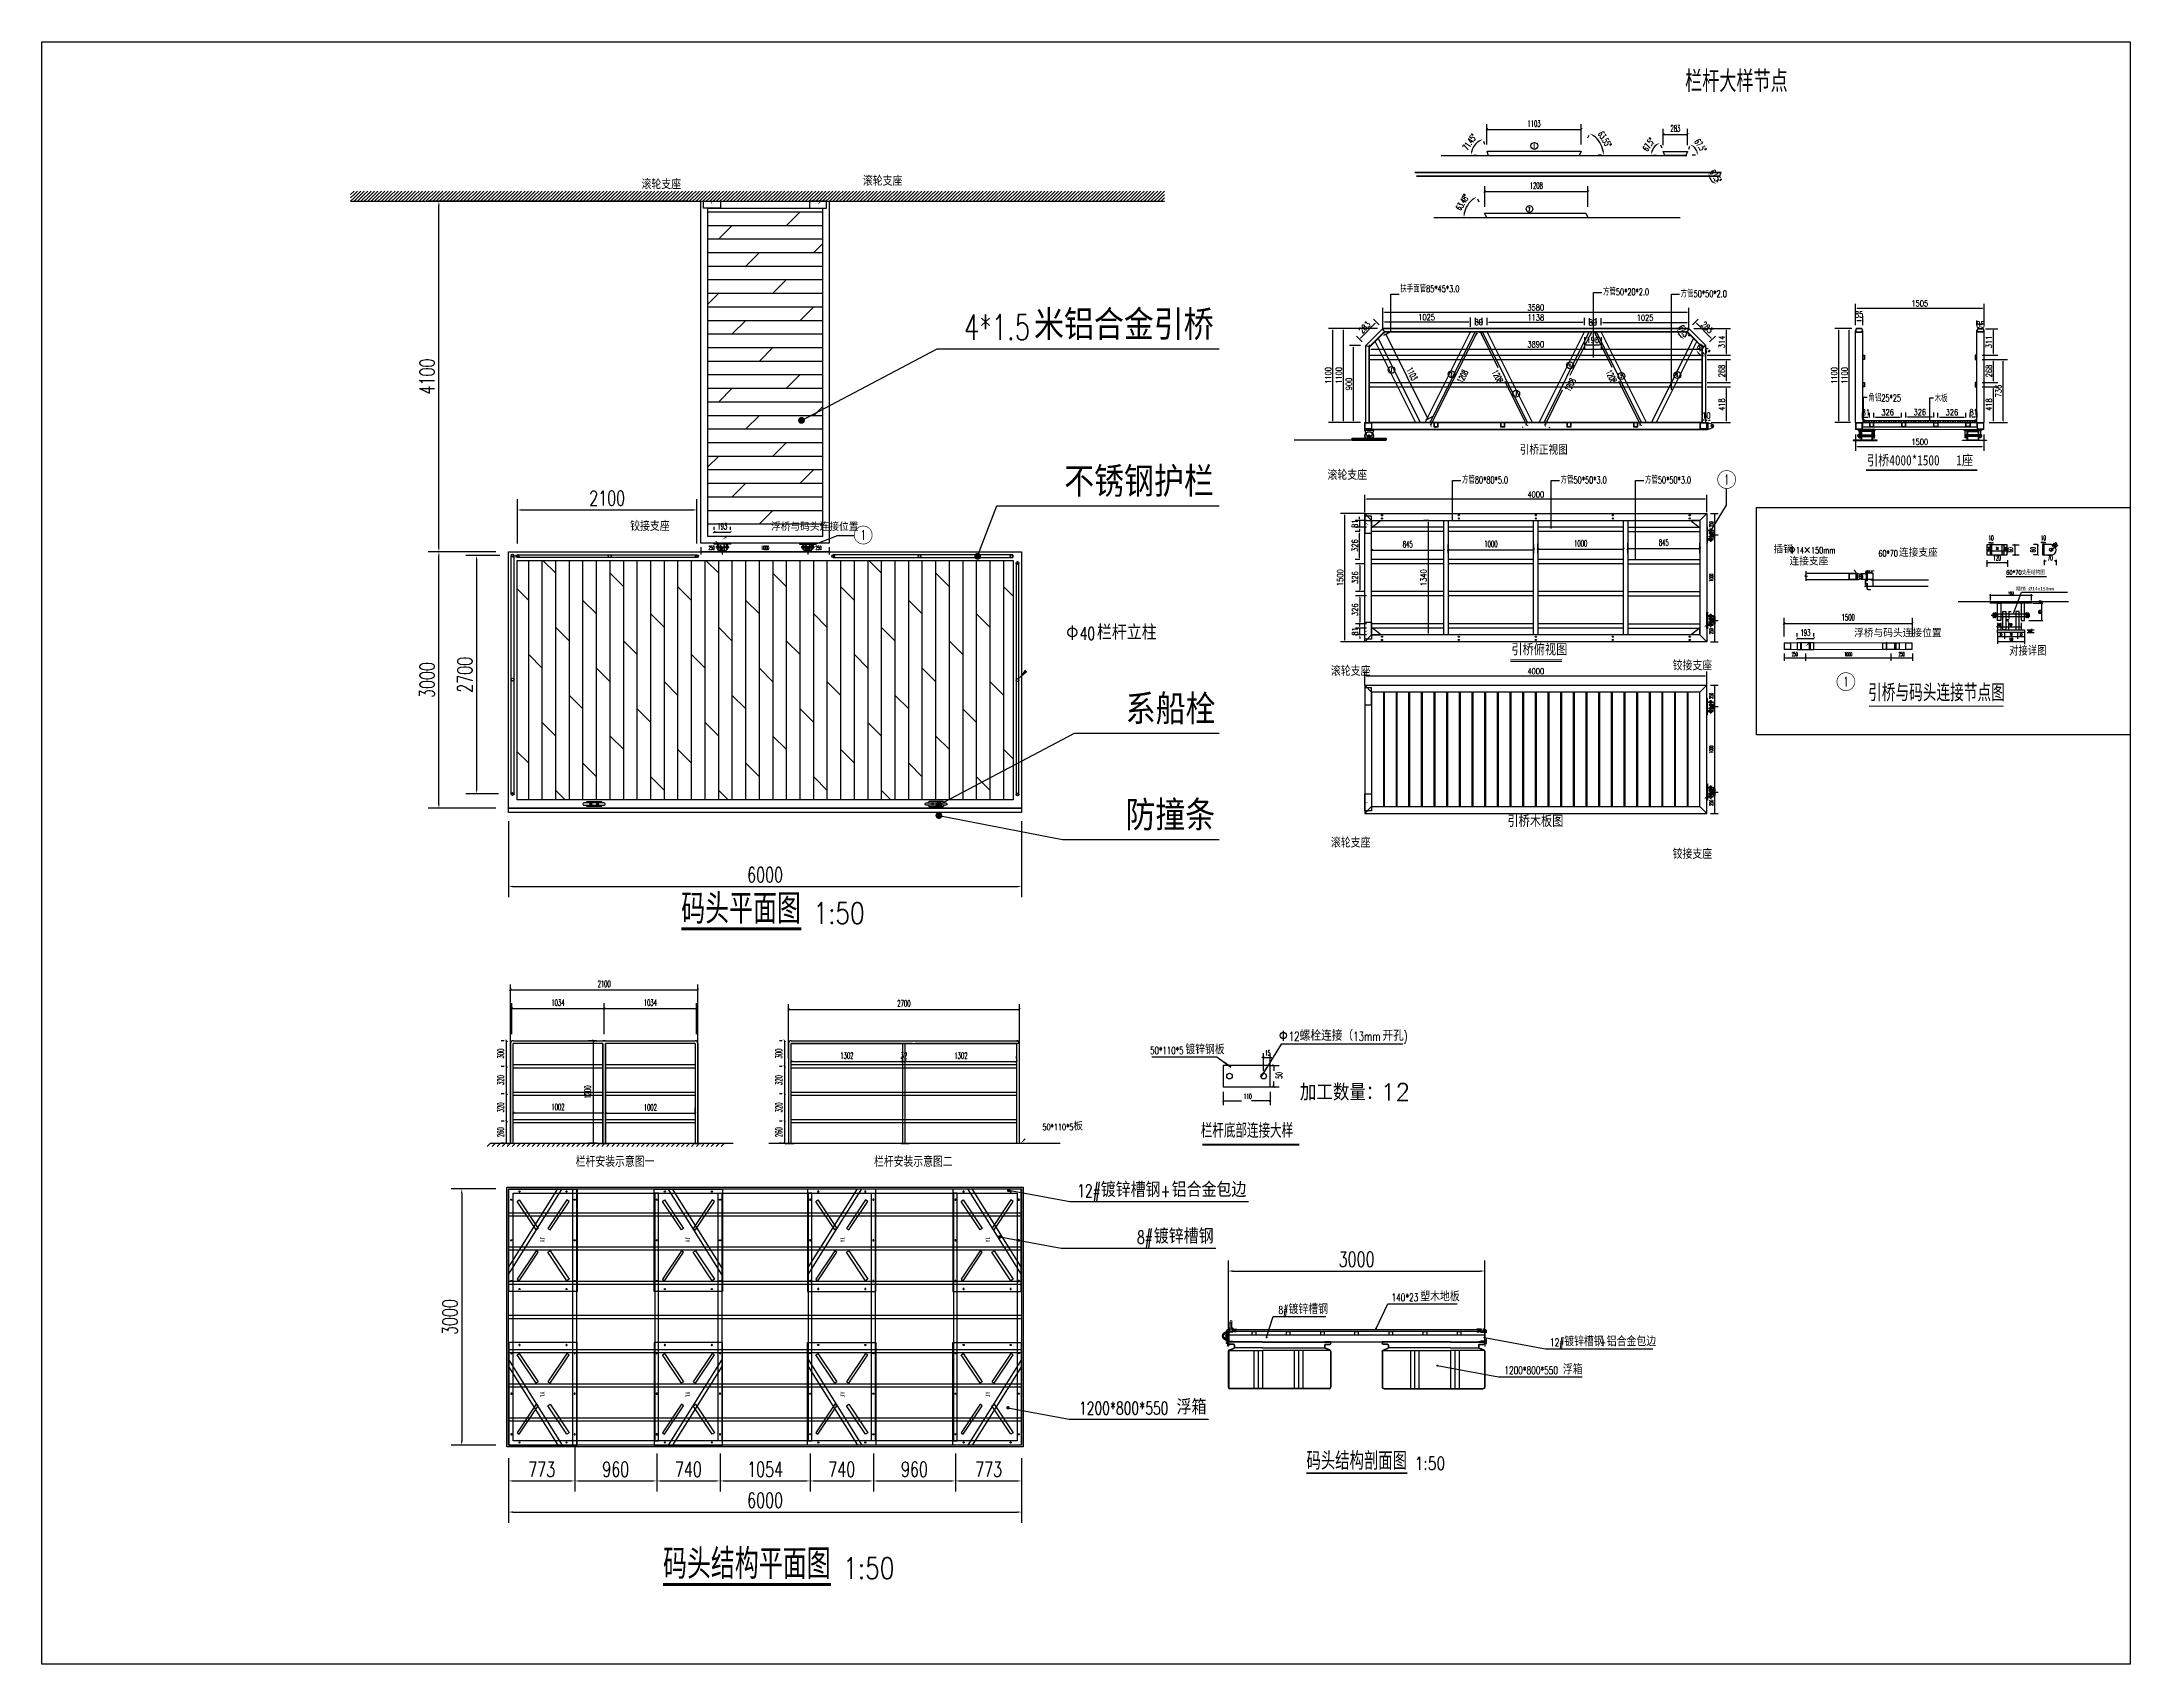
# Model space of a CAD drawing. Header units: millimetres. Extents: x 482615 to 507043, y 486319 to 505296.
import ezdxf
from ezdxf import colors
from ezdxf.entities.mleader import LeaderData, LeaderLine
from ezdxf.enums import TextEntityAlignment as Align
from ezdxf.math import Vec2, Vec3

# ---------------------------------------------------------------- set-up
doc = ezdxf.new("R2010")
doc.units = ezdxf.units.MM
doc.header["$LTSCALE"] = 1000
for name, pattern in [('ACAD_ISO03W100', [30, 12, -18]), ('CENTER', [2, 1.25, -0.25, 0.25, -0.25]), ('CENTER2', [28.575, 19.05, -3.175, 3.175, -3.175]), ('DASHED2', [0.375, 0.25, -0.125])]:
    doc.linetypes.add(name, pattern=pattern)
doc.layers.add('0 [HR] Dim', color=6, linetype='Continuous', lineweight=13)
doc.layers.add('图框', color=7, linetype='Continuous', lineweight=13)
for name, color, linetype in [('DIM_IDEN', 3, 'Continuous'), ('DIM_LEAD', 3, 'Continuous'), ('DIM_SYMB', 3, 'Continuous'), ('hjh文字', 7, 'Continuous'), ('HR-dimension', 9, 'Continuous'), ('PUB_DIM', 3, 'Continuous'), ('PUB_TEXT', 7, 'Continuous'), ('W-_ANTICOLLISION防撞措施', 6, 'Continuous'), ('W-ALUMINUM_FRAME铝架', 30, 'Continuous'), ('W-FLOAT_BOWL浮筒', 253, 'Continuous'), ('W-PLASTIC_RAILINGS塑木栏杆', 6, 'Continuous'), ('W-REVETMENT驳岸', 251, 'Continuous'), ('W-STEEL_FRAME钢架', 3, 'Continuous'), ('W-STEEL_KEEL钢龙骨', 5, 'Continuous'), ('W-WOOD_FLOOR木地板', 30, 'Continuous'), ('钢架', 90, 'Continuous'), ('铝横梁', 220, 'Continuous')]:
    doc.layers.add(name, color=color, linetype=linetype)
doc.styles.add('-宋体', font='', dxfattribs={"width": 0.8})
doc.styles.add('_TCH_DIM', font='SIMPLEX.shx', dxfattribs={"bigfont": 'hztxt.shx'})
doc.styles.add('_TCH_DIM_T3', font='SIMPLEX.shx', dxfattribs={"width": 0.494118, "bigfont": 'GBCBIG.shx'})
doc.styles.add('_TCH_LABEL', font='COMPLEX', dxfattribs={"bigfont": 'GBCBIG'})
doc.styles.add('AIRAL', font='arial.ttf')
doc.styles.add('HZTXT', font='txtw.shx', dxfattribs={"width": 0.8, "bigfont": 'hztxtw.shx'})
doc.styles.get("Standard").update_dxf_attribs({"font": 'simplex.shx', "width": 0.8, "bigfont": 'hztxt.shx'})
doc.styles.add('STANDARD_T3', font='simplex.shx', dxfattribs={"width": 0.7, "bigfont": 'hztxt.shx'})
doc.styles.add('宋体', font='')
doc.styles.add('黑体', font='simhei.ttf', dxfattribs={"width": 0.8})
doc.styles.get('-宋体').set_extended_font_data('SimSun')
doc.styles.get('宋体').set_extended_font_data('SimSun')
doc.dimstyles.new('03', dxfattribs={"dimscale": 30, "dimtxt": 2.5, "dimasz": 1.2, "dimexe": 1, "dimexo": 1.5, "dimgap": 0.5, "dimtad": 1, "dimdec": 0, "dimzin": 1, "dimdsep": 46, "dimtxsty": 'AIRAL', "dimcen": 1.5, "dimclrd": 256, "dimclre": 256, "dimclrt": 7, "dimadec": 0, "dimazin": 0, "dimtfac": 1, "dimtdec": 0, "dimtix": 1, "dimtmove": 0, "dimatfit": 0, "dimfxl": 0, "dimlwd": -1, "dimlwe": -1, "dimarcsym": 0})
doc.dimstyles.new('_TCH_ARCH&&10', dxfattribs={"dimtxt": 29.75, "dimasz": 10, "dimexe": 25, "dimexo": 30, "dimgap": 12.625, "dimtad": 1, "dimdec": 0, "dimzin": 0, "dimdsep": 46, "dimtxsty": '_TCH_DIM_T3', "dimblk": 'ARCHTICK', "dimcen": 0.09, "dimclrt": 7, "dimazin": 2, "dimtfac": 1, "dimtdec": 0, "dimtix": 1, "dimtmove": 2, "dimatfit": 3, "dimfxl": 0, "dimtolj": 1, "dimtzin": 0, "dimarcsym": 0})
doc.dimstyles.new('_TCH_ARCH&&15', dxfattribs={"dimtxt": 44.625, "dimasz": 15, "dimexe": 37.5, "dimexo": 45, "dimgap": 18.9375, "dimtad": 1, "dimdec": 0, "dimzin": 0, "dimdsep": 46, "dimtxsty": '_TCH_DIM_T3', "dimblk": 'ARCHTICK', "dimcen": 0.09, "dimclrt": 7, "dimazin": 2, "dimtfac": 1, "dimtdec": 0, "dimtix": 1, "dimtmove": 2, "dimatfit": 3, "dimfxl": 0, "dimtolj": 1, "dimtzin": 0, "dimarcsym": 0})
doc.dimstyles.new('_TCH_ARCH&&25', dxfattribs={"dimtxt": 74.375, "dimasz": 25, "dimexe": 62.5, "dimexo": 75, "dimgap": 31.5625, "dimtad": 1, "dimdec": 0, "dimzin": 0, "dimdsep": 46, "dimtxsty": '_TCH_DIM_T3', "dimblk": 'ARCHTICK', "dimcen": 0.09, "dimclrt": 7, "dimazin": 2, "dimtfac": 1, "dimtdec": 0, "dimtix": 1, "dimtmove": 2, "dimatfit": 3, "dimfxl": 0, "dimtolj": 1, "dimtzin": 0, "dimarcsym": 0})
doc.dimstyles.new('_TCH_ARCH&&5', dxfattribs={"dimtxt": 14.875, "dimasz": 5, "dimexe": 12.5, "dimexo": 15, "dimgap": 6.3125, "dimtad": 1, "dimdec": 0, "dimzin": 0, "dimdsep": 46, "dimtxsty": '_TCH_DIM_T3', "dimblk": 'ARCHTICK', "dimcen": 0.09, "dimclrt": 7, "dimazin": 2, "dimtfac": 1, "dimtdec": 0, "dimtix": 1, "dimtmove": 2, "dimatfit": 3, "dimfxl": 0, "dimtolj": 1, "dimtzin": 0, "dimarcsym": 0})
doc.dimstyles.new('_TCH_ARROW&&25', dxfattribs={"dimtxt": 74.375, "dimasz": 50, "dimexe": 62.5, "dimexo": 75, "dimgap": 31.5625, "dimtad": 1, "dimdec": 0, "dimzin": 0, "dimdsep": 46, "dimtxsty": '_TCH_DIM_T3', "dimcen": 0.09, "dimclrt": 7, "dimazin": 2, "dimtfac": 1, "dimtdec": 0, "dimtix": 1, "dimtmove": 2, "dimatfit": 3, "dimfxl": 0, "dimtolj": 1, "dimtzin": 0, "dimarcsym": 0})
doc.dimstyles.new('HR-A2-DIM10', dxfattribs={"dimscale": 10, "dimtxt": 3, "dimasz": 1, "dimexe": 1, "dimexo": 1.5, "dimgap": 1, "dimtad": 1, "dimdec": 1, "dimdsep": 46, "dimtxsty": 'HZTXT', "dimblk": 'ARCHTICK', "dimcen": 0, "dimdle": 1, "dimclrd": 256, "dimclre": 256, "dimclrt": 6, "dimadec": 1, "dimazin": 0, "dimtfac": 1, "dimtdec": 1, "dimtix": 1, "dimtmove": 2, "dimatfit": 3, "dimfxl": 0, "dimtolj": 1, "dimtzin": 0, "dimarcsym": 0})
doc.dimstyles.new('W&&20', dxfattribs={"dimtxt": 70, "dimasz": 20, "dimexe": 50, "dimexo": 60, "dimgap": 20, "dimtad": 1, "dimdec": 0, "dimzin": 0, "dimdsep": 46, "dimtxsty": 'STANDARD_T3', "dimcen": 0.09, "dimclrd": 1, "dimclre": 1, "dimclrt": 7, "dimazin": 2, "dimtfac": 1, "dimtdec": 0, "dimtix": 1, "dimtmove": 2, "dimatfit": 3, "dimfxl": 0, "dimtolj": 1, "dimtzin": 0, "dimarcsym": 0})
doc.dimstyles.new('W&&50', dxfattribs={"dimtxt": 175, "dimasz": 50, "dimexe": 125, "dimexo": 150, "dimgap": 50, "dimtad": 1, "dimdec": 0, "dimzin": 0, "dimdsep": 46, "dimtxsty": 'STANDARD_T3', "dimcen": 0.09, "dimclrd": 1, "dimclre": 1, "dimclrt": 7, "dimazin": 2, "dimtfac": 1, "dimtdec": 0, "dimtix": 1, "dimtmove": 2, "dimatfit": 3, "dimfxl": 0, "dimtolj": 1, "dimtzin": 0, "dimarcsym": 0})

msp = doc.modelspace()

# ---------------------------------------------------------------- texts
at = {"color": 4, "char_height": 80, "width": 669.938, "attachment_point": 1, "style": 'STANDARD_T3'}
for s, insert in [('{\\C256;扶手面管85*45*3.0}', (498504.9, 502446.7)), ('{\\C256;方管50*20*2.0}', (500874.9, 502410.8)), ('{\\C256;方管50*50*2.0}', (501784.8, 502388.7)), ('{\\C256;角铝25*25}', (503980.6, 501169.6)), ('{\\C256;木板}', (504754.7, 501163.2)), ('{\\C256;方管80*80*5.0}', (499226, 500210.8)), ('{\\C256;方管50*50*3.0}', (500379.7, 500210.8)), ('{\\C256;方管50*50*3.0}', (501366.5, 500210.8))]:
    msp.add_mtext(s, dxfattribs=dict(at, insert=insert))
at = {"lineweight": 5, "attachment_point": 1, "style": '-宋体'}
for s, width, insert, char_height in [('引桥正视图', 810.885, (499902.6, 500577.1), 100), ('引桥4000*1500   1座', 1964.715, (503962.9, 500461.3), 120), ('引桥俯视图', 669.809, (499803.5, 498251.3), 120), ('引桥木板图', 669.809, (499757.6, 496245.1), 120)]:
    msp.add_mtext_dynamic_manual_height_columns(s, width=width, gutter_width=25, heights=[0], dxfattribs=dict(at, insert=insert, char_height=char_height))
at = {"layer": 'hjh文字', "style": '宋体'}
msp.add_text('插销 %%C14x150mm', height=40, dxfattribs=at).set_placement((505707.1, 498879.2))
at = {"layer": 'PUB_TEXT', "width": 0.8}
for s, height, p in [('栏杆大样节点', 250, (501836.3, 504708)), ('60*70', 50, (505590.6, 499064.8)), ('支座结构图', 50, (505773.4, 499064.8)), ('对接详图', 100, (505628.9, 498118)), ('引桥与码头连接节点图', 200, (503976, 497582.2)), ('栏杆安装示意图一', 125, (488860, 492136)), ('栏杆安装示意图二', 125, (492348.9, 492136))]:
    msp.add_text(s, height=height, dxfattribs=at).set_placement(p)
for s, height, p, p2 in [('1', 46.4, (500068.4, 504055), (500075.5, 504055)), ('2', 41.7, (500004.3, 503319.2), (500022.1, 503319.2)), ('4', 41, (500479.2, 501491.2), (500498, 501491.2)), ('1', 46.4, (498398.3, 501434.3), (498405.3, 501434.3)), ('2', 41.7, (499094, 501386.7), (499111.8, 501386.7)), ('5', 41.7, (501080.3, 501365.9), (501098.1, 501365.9)), ('6', 42.3, (501735.1, 501376.7), (501751.9, 501376.7)), ('3', 41.7, (499850.2, 501159.8), (499868, 501159.8))]:
    msp.add_text(s, height=height, dxfattribs=at).set_placement(p, p2, align=Align.FIT)
at = {"layer": 'PUB_TEXT', "color": 7, "style": '_TCH_DIM', "width": 0.705882}
for s, height, p in [('4*1.5', 297.5, (493401.1, 501808.8)), ('14', 74.38, (503131.8, 499312.5)), ('150mm', 74.38, (503309.3, 499312.5)), ('60*70', 74.38, (504097, 499274.2)), ('40', 148.75, (494755.8, 498300.9)), ('50*110*5', 74.38, (494320.1, 492564.7)), ('12#', 148.75, (494725.5, 491782.6)), ('+', 148.8, (495700.5, 491782.6)), ('8#', 148.75, (495426.4, 491238.2)), ('8#', 89.25, (497080.4, 490417.3)), ('140*23', 89.25, (498401.8, 490564.9)), ('12#', 89.25, (500256.7, 490039.6)), ('+', 89.2, (500841.7, 490039.6)), ('1200*800*550', 89.25, (499722.7, 489712.2)), ('1200*800*550', 148.75, (494747.9, 489240.1))]:
    msp.add_text(s, height=height, dxfattribs=at).set_placement(p)
at = {"layer": 'PUB_TEXT', "color": 7, "style": '_TCH_DIM'}
for s, height, p in [('米铝合金引桥', 350, (494221.1, 501808.8)), ('不锈钢护栏', 350, (494573.9, 499973.9)), ('滚轮支座', 105, (497653.7, 500172.6)), ('浮桥与码头连接位置', 87.5, (491143.9, 499576.7)), ('插销', 87.5, (502869.3, 499312.5)), ('×', 87.5, (503221.8, 499312.5)), ('连接支座', 87.5, (504337, 499274.2)), ('连接支座', 87.5, (503056.2, 499173.1)), ('栏杆立柱', 175, (494955.8, 498300.9)), ('浮桥与码头连接位置', 87.5, (503812.6, 498333)), ('滚轮支座', 105, (497693.9, 497880.5)), ('铰接支座', 105, (501690.6, 497944.2)), ('系船栓', 350, (495293.2, 497312.6)), ('防撞条', 350, (495290.4, 496071.5)), ('滚轮支座', 105, (497693.9, 495872.2)), ('铰接支座', 105, (501690.6, 495740.4)), ('板', 87.5, (494680.1, 492564.7)), ('镀锌槽钢', 175, (495000.5, 491782.6)), ('铝合金包边', 175, (495830.5, 491782.6)), ('镀锌槽钢', 175, (495621.4, 491238.2)), ('镀锌槽钢', 105, (497197.4, 490417.3)), ('塑木地板', 105, (498737.8, 490564.9)), ('镀锌槽钢', 105, (500421.7, 490039.6)), ('铝合金包边', 105, (500919.7, 490039.6)), ('浮箱', 105, (500406.7, 489712.2)), ('浮箱', 175, (495887.9, 489240.1))]:
    msp.add_text(s, height=height, dxfattribs=at).set_placement(p)
at = {"layer": 'PUB_TEXT', "color": 7, "style": '_TCH_LABEL'}
for p, p2 in [((502297.5, 500118.1), (502347.1, 500118.1)), ((503691.9, 497753.8), (503741.5, 497753.8))]:
    msp.add_text('1', height=115.8, dxfattribs=at).set_placement(p, p2, align=Align.FIT)
at = {"layer": 'PUB_TEXT', "color": 7, "width": 0.8}
for s, height, p in [('码头平面图', 350, (490094.3, 494980.2)), ('1:50', 250, (491640.4, 494980.2)), ('码头结构剖面图', 210, (497407.5, 488593.2)), ('1:50', 150, (498671.1, 488593.2)), ('码头结构平面图', 350, (489881.7, 487317.6)), ('1:50', 250, (491987.8, 487317.6))]:
    msp.add_text(s, height=height, dxfattribs=at).set_placement(p)

# ---------------------------------------------------------------- blocks, each defined once
blk = doc.blocks.new('*D6')
at = {"layer": 'Defpoints', "color": 0, "transparency": 16777216}
for p in [(488075, 491880), (487527, 488880), (488075, 488880)]:
    blk.add_point(p, dxfattribs=at)
at = {"layer": 'W-STEEL_FRAME钢架', "color": 1, "lineweight": -2, "transparency": 16777216}
for p, q in [((487925, 491880), (487402, 491880)), ((487527, 491830), (487527, 488930)), ((487925, 488880), (487402, 488880))]:
    blk.add_line(p, q, dxfattribs=at)
at = {"layer": 'W-STEEL_FRAME钢架', "color": 1, "transparency": 16777216}
for points in [[(487518, 491830), (487535, 491830), (487527, 491880)], [(487518, 488930), (487535, 488930), (487527, 488880)]]:
    blk.add_solid(points, dxfattribs=at)
at = {"layer": 'W-STEEL_FRAME钢架', "color": 7, "transparency": 16777216, "insert": (487389, 490380), "char_height": 175, "attachment_point": 5, "rotation": 90, "style": 'STANDARD_T3'}
blk.add_mtext('\\A1;3000', dxfattribs=at)
blk = doc.blocks.new('*D7')
at = {"layer": 'Defpoints', "color": 0, "transparency": 16777216}
for p in [(488075, 488880), (494075, 488880), (494075, 488099)]:
    blk.add_point(p, dxfattribs=at)
at = {"layer": 'W-STEEL_FRAME钢架', "color": 1, "lineweight": -2, "transparency": 16777216}
for p, q in [((488075, 488730), (488075, 487974)), ((494075, 488730), (494075, 487974)), ((488125, 488099), (494025, 488099))]:
    blk.add_line(p, q, dxfattribs=at)
at = {"layer": 'W-STEEL_FRAME钢架', "color": 1, "transparency": 16777216}
for points in [[(488125, 488108), (488125, 488091), (488075, 488099)], [(494025, 488108), (494025, 488091), (494075, 488099)]]:
    blk.add_solid(points, dxfattribs=at)
at = {"layer": 'W-STEEL_FRAME钢架', "color": 7, "transparency": 16777216, "insert": (491075, 488237), "char_height": 175, "attachment_point": 5, "style": 'STANDARD_T3'}
blk.add_mtext('\\A1;6000', dxfattribs=at)
blk = doc.blocks.new('*D8')
at = {"layer": 'Defpoints', "color": 0, "transparency": 16777216}
for p in [(488075, 488880), (488848, 489008), (488848, 488463)]:
    blk.add_point(p, dxfattribs=at)
at = {"layer": 'W-STEEL_FRAME钢架', "color": 1, "lineweight": -2, "transparency": 16777216}
for p, q in [((488848, 488858), (488848, 488338)), ((488075, 488730), (488075, 488338)), ((488125, 488463), (488798, 488463))]:
    blk.add_line(p, q, dxfattribs=at)
at = {"layer": 'W-STEEL_FRAME钢架', "color": 1, "transparency": 16777216}
for points in [[(488125, 488471), (488125, 488455), (488075, 488463)], [(488798, 488471), (488798, 488455), (488848, 488463)]]:
    blk.add_solid(points, dxfattribs=at)
at = {"layer": 'W-STEEL_FRAME钢架', "color": 7, "transparency": 16777216, "insert": (488462, 488600), "char_height": 175, "attachment_point": 5, "style": 'STANDARD_T3'}
blk.add_mtext('\\A1;773', dxfattribs=at)
blk = doc.blocks.new('*D9')
at = {"layer": 'Defpoints', "color": 0, "transparency": 16777216}
for p in [(488848, 489008), (489808, 488933), (489808, 488463)]:
    blk.add_point(p, dxfattribs=at)
at = {"layer": 'W-STEEL_FRAME钢架', "color": 1, "lineweight": -2, "transparency": 16777216}
for p, q in [((488848, 488858), (488848, 488338)), ((489808, 488783), (489808, 488338)), ((488898, 488463), (489758, 488463))]:
    blk.add_line(p, q, dxfattribs=at)
at = {"layer": 'W-STEEL_FRAME钢架', "color": 1, "transparency": 16777216}
for points in [[(488898, 488471), (488898, 488455), (488848, 488463)], [(489758, 488471), (489758, 488455), (489808, 488463)]]:
    blk.add_solid(points, dxfattribs=at)
at = {"layer": 'W-STEEL_FRAME钢架', "color": 7, "transparency": 16777216, "insert": (489328, 488600), "char_height": 175, "attachment_point": 5, "style": 'STANDARD_T3'}
blk.add_mtext('\\A1;960', dxfattribs=at)
blk = doc.blocks.new('*D10')
at = {"layer": 'Defpoints', "color": 0, "transparency": 16777216}
for p in [(489808, 488933), (490548, 488933), (490548, 488463)]:
    blk.add_point(p, dxfattribs=at)
at = {"layer": 'W-STEEL_FRAME钢架', "color": 1, "lineweight": -2, "transparency": 16777216}
for p, q in [((489808, 488783), (489808, 488338)), ((490548, 488783), (490548, 488338)), ((489858, 488463), (490498, 488463))]:
    blk.add_line(p, q, dxfattribs=at)
at = {"layer": 'W-STEEL_FRAME钢架', "color": 1, "transparency": 16777216}
for points in [[(489858, 488471), (489858, 488455), (489808, 488463)], [(490498, 488471), (490498, 488455), (490548, 488463)]]:
    blk.add_solid(points, dxfattribs=at)
at = {"layer": 'W-STEEL_FRAME钢架', "color": 7, "transparency": 16777216, "insert": (490178, 488600), "char_height": 175, "attachment_point": 5, "style": 'STANDARD_T3'}
blk.add_mtext('\\A1;740', dxfattribs=at)
blk = doc.blocks.new('*D11')
at = {"layer": 'Defpoints', "color": 0, "transparency": 16777216}
for p in [(490548, 488933), (491602, 488933), (491602, 488463)]:
    blk.add_point(p, dxfattribs=at)
at = {"layer": 'W-STEEL_FRAME钢架', "color": 1, "lineweight": -2, "transparency": 16777216}
for p, q in [((490548, 488783), (490548, 488338)), ((491602, 488783), (491602, 488338)), ((490598, 488463), (491552, 488463))]:
    blk.add_line(p, q, dxfattribs=at)
at = {"layer": 'W-STEEL_FRAME钢架', "color": 1, "transparency": 16777216}
for points in [[(490598, 488471), (490598, 488455), (490548, 488463)], [(491552, 488471), (491552, 488455), (491602, 488463)]]:
    blk.add_solid(points, dxfattribs=at)
at = {"layer": 'W-STEEL_FRAME钢架', "color": 7, "transparency": 16777216, "insert": (491075, 488600), "char_height": 175, "attachment_point": 5, "style": 'STANDARD_T3'}
blk.add_mtext('\\A1;1054', dxfattribs=at)
blk = doc.blocks.new('*D12')
at = {"layer": 'Defpoints', "color": 0, "transparency": 16777216}
for p in [(491602, 488933), (492342, 488933), (492342, 488463)]:
    blk.add_point(p, dxfattribs=at)
at = {"layer": 'W-STEEL_FRAME钢架', "color": 1, "lineweight": -2, "transparency": 16777216}
for p, q in [((491602, 488783), (491602, 488338)), ((492342, 488783), (492342, 488338)), ((491652, 488463), (492292, 488463))]:
    blk.add_line(p, q, dxfattribs=at)
at = {"layer": 'W-STEEL_FRAME钢架', "color": 1, "transparency": 16777216}
for points in [[(491652, 488471), (491652, 488455), (491602, 488463)], [(492292, 488471), (492292, 488455), (492342, 488463)]]:
    blk.add_solid(points, dxfattribs=at)
at = {"layer": 'W-STEEL_FRAME钢架', "color": 7, "transparency": 16777216, "insert": (491972, 488600), "char_height": 175, "attachment_point": 5, "style": 'STANDARD_T3'}
blk.add_mtext('\\A1;740', dxfattribs=at)
blk = doc.blocks.new('*D13')
at = {"layer": 'Defpoints', "color": 0, "transparency": 16777216}
for p in [(492342, 488933), (493302, 488933), (493302, 488463)]:
    blk.add_point(p, dxfattribs=at)
at = {"layer": 'W-STEEL_FRAME钢架', "color": 1, "lineweight": -2, "transparency": 16777216}
for p, q in [((492342, 488783), (492342, 488338)), ((493302, 488783), (493302, 488338)), ((492392, 488463), (493252, 488463))]:
    blk.add_line(p, q, dxfattribs=at)
at = {"layer": 'W-STEEL_FRAME钢架', "color": 1, "transparency": 16777216}
for points in [[(492392, 488471), (492392, 488455), (492342, 488463)], [(493252, 488471), (493252, 488455), (493302, 488463)]]:
    blk.add_solid(points, dxfattribs=at)
at = {"layer": 'W-STEEL_FRAME钢架', "color": 7, "transparency": 16777216, "insert": (492822, 488600), "char_height": 175, "attachment_point": 5, "style": 'STANDARD_T3'}
blk.add_mtext('\\A1;960', dxfattribs=at)
blk = doc.blocks.new('*D14')
at = {"layer": 'Defpoints', "color": 0, "transparency": 16777216}
for p in [(493302, 488933), (494075, 488880), (494075, 488463)]:
    blk.add_point(p, dxfattribs=at)
at = {"layer": 'W-STEEL_FRAME钢架', "color": 1, "lineweight": -2, "transparency": 16777216}
for p, q in [((493302, 488783), (493302, 488338)), ((494075, 488730), (494075, 488338)), ((493352, 488463), (494025, 488463))]:
    blk.add_line(p, q, dxfattribs=at)
at = {"layer": 'W-STEEL_FRAME钢架', "color": 1, "transparency": 16777216}
for points in [[(493352, 488471), (493352, 488455), (493302, 488463)], [(494025, 488471), (494025, 488455), (494075, 488463)]]:
    blk.add_solid(points, dxfattribs=at)
at = {"layer": 'W-STEEL_FRAME钢架', "color": 7, "transparency": 16777216, "insert": (493689, 488600), "char_height": 175, "attachment_point": 5, "style": 'STANDARD_T3'}
blk.add_mtext('\\A1;773', dxfattribs=at)
blk = doc.blocks.new('*U18')
at = {"layer": 'W-STEEL_KEEL钢龙骨'}
blk.add_lwpolyline([(-20, 20), (20, 20), (20, -20), (-20, -20)], close=True, dxfattribs=at)
blk = doc.blocks.new('*U19')
at = {"layer": 'W-STEEL_KEEL钢龙骨', "color": 0, "linetype": 'ByBlock', "lineweight": -2, "transparency": 16777216}
for p in [(0, 0), (400, 0), (800, 0), (1200, 0), (1600, 0), (2000, 0), (2400, 0)]:
    blk.add_blockref('*U18', p, dxfattribs=at)
blk = doc.blocks.new('*D23')
at = {"layer": 'Defpoints', "color": 0, "transparency": 16777216}
for p in [(487260, 499331), (488075, 499331), (488075, 496331)]:
    blk.add_point(p, dxfattribs=at)
at = {"layer": 'PUB_DIM', "color": 1, "lineweight": -2, "transparency": 16777216}
for p, q in [((487925, 499331), (487135, 499331)), ((487260, 496381), (487260, 499281)), ((487925, 496331), (487135, 496331))]:
    blk.add_line(p, q, dxfattribs=at)
at = {"layer": 'PUB_DIM', "color": 1, "transparency": 16777216}
for points in [[(487251, 499281), (487268, 499281), (487260, 499331)], [(487251, 496381), (487268, 496381), (487260, 496331)]]:
    blk.add_solid(points, dxfattribs=at)
at = {"layer": 'PUB_DIM', "color": 7, "transparency": 16777216, "insert": (487122, 497831), "char_height": 175, "attachment_point": 5, "rotation": 90, "style": 'STANDARD_T3'}
blk.add_mtext('\\A1;3000', dxfattribs=at)
blk = doc.blocks.new('*D24')
at = {"layer": 'Defpoints', "color": 0, "transparency": 16777216}
for p in [(487260, 503431), (490325, 503431), (488075, 499331)]:
    blk.add_point(p, dxfattribs=at)
at = {"layer": 'PUB_DIM', "color": 1, "lineweight": -2, "transparency": 16777216}
for p, q in [((490175, 503431), (487135, 503431)), ((487260, 499381), (487260, 503381)), ((487925, 499331), (487135, 499331))]:
    blk.add_line(p, q, dxfattribs=at)
at = {"layer": 'PUB_DIM', "color": 1, "transparency": 16777216}
for points in [[(487251, 503381), (487268, 503381), (487260, 503431)], [(487251, 499381), (487268, 499381), (487260, 499331)]]:
    blk.add_solid(points, dxfattribs=at)
at = {"layer": 'PUB_DIM', "color": 7, "transparency": 16777216, "insert": (487122, 501381), "char_height": 175, "attachment_point": 5, "rotation": 90, "style": 'STANDARD_T3'}
blk.add_mtext('\\A1;4100', dxfattribs=at)
blk = doc.blocks.new('*D25')
at = {"layer": 'Defpoints', "color": 0, "transparency": 16777216}
for p in [(488075, 496331), (494075, 496331), (494075, 495415)]:
    blk.add_point(p, dxfattribs=at)
at = {"layer": 'PUB_DIM', "color": 1, "lineweight": -2, "transparency": 16777216}
for p, q in [((488075, 496181), (488075, 495290)), ((494075, 496181), (494075, 495290)), ((488125, 495415), (494025, 495415))]:
    blk.add_line(p, q, dxfattribs=at)
at = {"layer": 'PUB_DIM', "color": 1, "transparency": 16777216}
for points in [[(488125, 495424), (488125, 495407), (488075, 495415)], [(494025, 495424), (494025, 495407), (494075, 495415)]]:
    blk.add_solid(points, dxfattribs=at)
at = {"layer": 'PUB_DIM', "color": 7, "transparency": 16777216, "insert": (491075, 495553), "char_height": 175, "attachment_point": 5, "style": 'STANDARD_T3'}
blk.add_mtext('\\A1;6000', dxfattribs=at)
blk = doc.blocks.new('*D27')
at = {"layer": 'Defpoints', "color": 0, "transparency": 16777216}
for p in [(490278, 499820), (488178, 499279), (490278, 499279)]:
    blk.add_point(p, dxfattribs=at)
at = {"layer": 'PUB_DIM', "color": 1, "lineweight": -2, "transparency": 16777216}
for p, q in [((488178, 499429), (488178, 499945)), ((488228, 499820), (490228, 499820)), ((490278, 499429), (490278, 499945))]:
    blk.add_line(p, q, dxfattribs=at)
at = {"layer": 'PUB_DIM', "color": 1, "transparency": 16777216}
for points in [[(488228, 499829), (488228, 499812), (488178, 499820)], [(490228, 499829), (490228, 499812), (490278, 499820)]]:
    blk.add_solid(points, dxfattribs=at)
at = {"layer": 'PUB_DIM', "color": 7, "transparency": 16777216, "insert": (489228, 499958), "char_height": 175, "attachment_point": 5, "style": 'STANDARD_T3'}
blk.add_mtext('\\A1;2100', dxfattribs=at)
blk = doc.blocks.new('*D28')
at = {"layer": 'Defpoints', "color": 0, "transparency": 16777216}
for p in [(488122, 499286), (487701, 496499), (488106, 496499)]:
    blk.add_point(p, dxfattribs=at)
at = {"layer": 'PUB_DIM', "color": 1, "lineweight": -2, "transparency": 16777216}
for p, q in [((487972, 499286), (487576, 499286)), ((487701, 499236), (487701, 496549)), ((487956, 496499), (487576, 496499))]:
    blk.add_line(p, q, dxfattribs=at)
at = {"layer": 'PUB_DIM', "color": 1, "transparency": 16777216}
for points in [[(487693, 499236), (487709, 499236), (487701, 499286)], [(487693, 496549), (487709, 496549), (487701, 496499)]]:
    blk.add_solid(points, dxfattribs=at)
at = {"layer": 'PUB_DIM', "color": 7, "transparency": 16777216, "insert": (487564, 497892), "char_height": 175, "attachment_point": 5, "rotation": 90, "style": 'STANDARD_T3'}
blk.add_mtext('\\A1;2700', dxfattribs=at)
blk = doc.blocks.new('*D30')
at = {"layer": 'Defpoints', "color": 0, "transparency": 16777216}
for p in [(499494, 490918), (496494, 490090), (499494, 490090)]:
    blk.add_point(p, dxfattribs=at)
at = {"layer": 'PUB_DIM', "color": 1, "lineweight": -2, "transparency": 16777216}
for p, q in [((496494, 490240), (496494, 491043)), ((499494, 490240), (499494, 491043)), ((496544, 490918), (499444, 490918))]:
    blk.add_line(p, q, dxfattribs=at)
at = {"layer": 'PUB_DIM', "color": 1, "transparency": 16777216}
for points in [[(496544, 490927), (496544, 490910), (496494, 490918)], [(499444, 490927), (499444, 490910), (499494, 490918)]]:
    blk.add_solid(points, dxfattribs=at)
at = {"layer": 'PUB_DIM', "color": 7, "transparency": 16777216, "insert": (497994, 491056), "char_height": 175, "attachment_point": 5, "style": 'STANDARD_T3'}
blk.add_mtext('\\A1;3000', dxfattribs=at)
blk = doc.blocks.new('*U31')
at = {"layer": 'W-STEEL_KEEL钢龙骨'}
blk.add_lwpolyline([(-3000, 20), (3000, 20), (3000, -20), (-3000, -20)], close=True, dxfattribs=at)
blk = doc.blocks.new('*U32')
at = {"layer": 'W-STEEL_KEEL钢龙骨', "color": 0, "linetype": 'ByBlock', "lineweight": -2, "transparency": 16777216}
for p in [(0, 2400), (0, 2000), (0, 1600), (0, 1200), (0, 800), (0, 400), (0, 0)]:
    blk.add_blockref('*U31', p, dxfattribs=at)
blk = doc.blocks.new('*D41')
at = {"color": 1, "lineweight": -2, "transparency": 16777216}
for p, q in [((498097, 499778), (497806, 499778)), ((497856, 498298), (497856, 499758)), ((498097, 498278), (497806, 498278))]:
    blk.add_line(p, q, dxfattribs=at)
at = {"color": 1, "transparency": 16777216}
for points in [[(497853, 499758), (497859, 499758), (497856, 499778)], [(497853, 498298), (497859, 498298), (497856, 498278)]]:
    blk.add_solid(points, dxfattribs=at)
at = {"layer": 'Defpoints', "color": 0, "transparency": 16777216}
for p in [(497856, 499778), (498157, 499778), (498157, 498278)]:
    blk.add_point(p, dxfattribs=at)
at = {"color": 7, "transparency": 16777216, "insert": (497801, 499028), "char_height": 70, "attachment_point": 5, "rotation": 90, "style": 'STANDARD_T3'}
blk.add_mtext('\\A1;1500', dxfattribs=at)
blk = doc.blocks.new('*D42')
at = {"color": 1, "lineweight": -2, "transparency": 16777216}
for p, q in [((498090, 499795), (498090, 499997)), ((502070, 499947), (498110, 499947)), ((502090, 499795), (502090, 499997))]:
    blk.add_line(p, q, dxfattribs=at)
at = {"color": 1, "transparency": 16777216}
for points in [[(498110, 499950), (498110, 499943), (498090, 499947)], [(502070, 499950), (502070, 499943), (502090, 499947)]]:
    blk.add_solid(points, dxfattribs=at)
at = {"layer": 'Defpoints', "color": 0, "transparency": 16777216}
for p in [(498090, 499947), (498090, 499735), (502090, 499735)]:
    blk.add_point(p, dxfattribs=at)
at = {"color": 7, "transparency": 16777216, "insert": (500090, 500002), "char_height": 70, "attachment_point": 5, "style": 'STANDARD_T3'}
blk.add_mtext('\\A1;4000', dxfattribs=at)
blk = doc.blocks.new('滚轮支架 -left')
for p, q in [((-50, 10), (-22, 81)), ((50, 10), (22, 81))]:
    blk.add_line(p, q)
at = {"color": 3, "linetype": 'CENTER2'}
for p, q in [((-15, 70), (15, 70)), ((0, 85), (0, 55))]:
    blk.add_line(p, q, dxfattribs=at)
blk.add_lwpolyline([(-50, 10), (50, 10), (50, -5), (-50, -5)], close=True)
blk.add_circle((0, 70), 11)
blk.add_arc((0, 70), 25, 26.1956, 153.8044)
blk = doc.blocks.new('滚轮')
for radius in [50, 47, 12.2, 10.3]:
    blk.add_circle((0, 0), radius)
blk = doc.blocks.new('*D66')
at = {"color": 1, "lineweight": -2, "transparency": 16777216}
for p, q in [((498040, 501743), (497909, 501743)), ((497959, 500863), (497959, 501723)), ((498040, 500843), (497909, 500843))]:
    blk.add_line(p, q, dxfattribs=at)
at = {"color": 1, "transparency": 16777216}
for points in [[(497955, 501723), (497962, 501723), (497959, 501743)], [(497955, 500863), (497962, 500863), (497959, 500843)]]:
    blk.add_solid(points, dxfattribs=at)
at = {"layer": 'Defpoints', "color": 0, "transparency": 16777216}
for p in [(497959, 501743), (498100, 501743), (498100, 500843)]:
    blk.add_point(p, dxfattribs=at)
at = {"color": 7, "transparency": 16777216, "insert": (497904, 501293), "char_height": 70, "attachment_point": 5, "rotation": 90, "style": 'STANDARD_T3'}
blk.add_mtext('\\A1;900', dxfattribs=at)
blk = doc.blocks.new('*D67')
at = {"color": 1, "lineweight": -2, "transparency": 16777216}
for p, q in [((498040, 501831), (498212, 502003)), ((498258, 501986), (498191, 502053)), ((498058, 501786), (497991, 501853))]:
    blk.add_line(p, q, dxfattribs=at)
at = {"color": 1, "transparency": 16777216}
for points in [[(498210, 502005), (498215, 502001), (498226, 502017)], [(498038, 501834), (498043, 501829), (498026, 501817)]]:
    blk.add_solid(points, dxfattribs=at)
at = {"layer": 'Defpoints', "color": 0, "transparency": 16777216}
for p in [(498226, 502017), (498100, 501743), (498300, 501943)]:
    blk.add_point(p, dxfattribs=at)
at = {"color": 7, "transparency": 16777216, "insert": (498087, 501956), "char_height": 70, "attachment_point": 5, "rotation": 45, "style": 'STANDARD_T3'}
blk.add_mtext('\\A1;283', dxfattribs=at)
blk = doc.blocks.new('*D68')
at = {"color": 1, "lineweight": -2, "transparency": 16777216}
for p, q in [((501923, 501986), (501990, 502053)), ((502140, 501831), (501969, 502003)), ((502123, 501786), (502190, 501853))]:
    blk.add_line(p, q, dxfattribs=at)
at = {"color": 1, "transparency": 16777216}
for points in [[(501971, 502005), (501966, 502001), (501954, 502017)], [(502143, 501834), (502138, 501829), (502154, 501817)]]:
    blk.add_solid(points, dxfattribs=at)
at = {"layer": 'Defpoints', "color": 0, "transparency": 16777216}
for p in [(501954, 502017), (501880, 501943), (502080, 501743)]:
    blk.add_point(p, dxfattribs=at)
at = {"color": 7, "transparency": 16777216, "insert": (502093, 501956), "char_height": 70, "attachment_point": 5, "rotation": 315, "style": 'STANDARD_T3'}
blk.add_mtext('\\A1;283', dxfattribs=at)
blk = doc.blocks.new('*D43')
at = {"color": 1, "lineweight": -2, "transparency": 16777216}
for p, q in [((498300, 501925), (498300, 502183)), ((498320, 502133), (501860, 502133)), ((501880, 501925), (501880, 502183))]:
    blk.add_line(p, q, dxfattribs=at)
at = {"color": 1, "transparency": 16777216}
for points in [[(498320, 502137), (498320, 502130), (498300, 502133)], [(501860, 502137), (501860, 502130), (501880, 502133)]]:
    blk.add_solid(points, dxfattribs=at)
at = {"layer": 'Defpoints', "color": 0, "transparency": 16777216}
for p in [(501880, 502133), (498300, 501865), (501880, 501865)]:
    blk.add_point(p, dxfattribs=at)
at = {"color": 7, "transparency": 16777216, "insert": (500090, 502188), "char_height": 70, "attachment_point": 5, "style": 'STANDARD_T3'}
blk.add_mtext('\\A1;3580', dxfattribs=at)
blk = doc.blocks.new('*D44')
at = {"color": 1, "lineweight": -2, "transparency": 16777216}
for p, q in [((498091, 499191), (497980, 499191)), ((498030, 499171), (498030, 498886)), ((498089, 498866), (497980, 498866))]:
    blk.add_line(p, q, dxfattribs=at)
at = {"color": 1, "transparency": 16777216}
for points in [[(498026, 499171), (498033, 499171), (498030, 499191)], [(498026, 498886), (498033, 498886), (498030, 498866)]]:
    blk.add_solid(points, dxfattribs=at)
at = {"layer": 'Defpoints', "color": 0, "transparency": 16777216}
for p in [(498151, 499191), (498030, 498866), (498149, 498866)]:
    blk.add_point(p, dxfattribs=at)
at = {"color": 7, "transparency": 16777216, "insert": (497975, 499029), "char_height": 70, "attachment_point": 5, "rotation": 90, "style": 'STANDARD_T3'}
blk.add_mtext('\\A1;326', dxfattribs=at)
blk = doc.blocks.new('*D45')
at = {"color": 1, "lineweight": -2, "transparency": 16777216}
for p, q in [((498110, 498816), (497980, 498816)), ((498030, 498796), (498030, 498509)), ((498110, 498489), (497980, 498489))]:
    blk.add_line(p, q, dxfattribs=at)
at = {"color": 1, "transparency": 16777216}
for points in [[(498026, 498796), (498033, 498796), (498030, 498816)], [(498026, 498509), (498033, 498509), (498030, 498489)]]:
    blk.add_solid(points, dxfattribs=at)
at = {"layer": 'Defpoints', "color": 0, "transparency": 16777216}
for p in [(498170, 498816), (498030, 498489), (498170, 498489)]:
    blk.add_point(p, dxfattribs=at)
at = {"color": 7, "transparency": 16777216, "insert": (497975, 498653), "char_height": 70, "attachment_point": 5, "rotation": 90, "style": 'STANDARD_T3'}
blk.add_mtext('\\A1;326', dxfattribs=at)
blk = doc.blocks.new('*D46')
at = {"color": 1, "lineweight": -2, "transparency": 16777216}
for p, q in [((498030, 499567), (497978, 499567)), ((498028, 499261), (498028, 499547)), ((498030, 499241), (497978, 499241))]:
    blk.add_line(p, q, dxfattribs=at)
at = {"color": 1, "transparency": 16777216}
for points in [[(498024, 499547), (498031, 499547), (498028, 499567)], [(498024, 499261), (498031, 499261), (498028, 499241)]]:
    blk.add_solid(points, dxfattribs=at)
at = {"layer": 'Defpoints', "color": 0, "transparency": 16777216}
for p in [(498028, 499567), (498090, 499567), (498090, 499241)]:
    blk.add_point(p, dxfattribs=at)
at = {"color": 7, "transparency": 16777216, "insert": (497973, 499404), "char_height": 70, "attachment_point": 5, "rotation": 90, "style": 'STANDARD_T3'}
blk.add_mtext('\\A1;326', dxfattribs=at)
blk = doc.blocks.new('*D47')
at = {"color": 1, "lineweight": -2, "transparency": 16777216}
for p, q in [((498240, 501943), (497667, 501943)), ((497717, 500863), (497717, 501923)), ((498030, 500843), (497667, 500843))]:
    blk.add_line(p, q, dxfattribs=at)
at = {"color": 1, "transparency": 16777216}
for points in [[(497714, 501923), (497721, 501923), (497717, 501943)], [(497714, 500863), (497721, 500863), (497717, 500843)]]:
    blk.add_solid(points, dxfattribs=at)
at = {"layer": 'Defpoints', "color": 0, "transparency": 16777216}
for p in [(497717, 501943), (498300, 501943), (498090, 500843)]:
    blk.add_point(p, dxfattribs=at)
at = {"color": 7, "transparency": 16777216, "insert": (497662, 501393), "char_height": 70, "attachment_point": 5, "rotation": 90, "style": 'STANDARD_T3'}
blk.add_mtext('\\A1;1100', dxfattribs=at)
blk = doc.blocks.new('*D69')
at = {"color": 1, "lineweight": -2, "transparency": 16777216}
for p, q in [((502060, 500871), (502040, 500871)), ((502080, 500903), (502080, 500921)), ((502080, 500871), (502090, 500871)), ((502090, 500903), (502090, 500921)), ((502110, 500871), (502130, 500871))]:
    blk.add_line(p, q, dxfattribs=at)
at = {"color": 1, "transparency": 16777216}
for points in [[(502060, 500875), (502060, 500868), (502080, 500871)], [(502110, 500875), (502110, 500868), (502090, 500871)]]:
    blk.add_solid(points, dxfattribs=at)
at = {"layer": 'Defpoints', "color": 0, "transparency": 16777216}
for p in [(502080, 500843), (502090, 500871), (502090, 500843)]:
    blk.add_point(p, dxfattribs=at)
at = {"color": 7, "transparency": 16777216, "insert": (502085, 500926), "char_height": 70, "attachment_point": 5, "style": 'STANDARD_T3'}
blk.add_mtext('\\A1;10', dxfattribs=at)
blk = doc.blocks.new('*D70')
at = {"color": 1, "lineweight": -2, "transparency": 16777216}
for p, q in [((502095, 501261), (502369, 501261)), ((502319, 500863), (502319, 501241)), ((502140, 500843), (502369, 500843))]:
    blk.add_line(p, q, dxfattribs=at)
at = {"color": 1, "transparency": 16777216}
for points in [[(502315, 501241), (502322, 501241), (502319, 501261)], [(502315, 500863), (502322, 500863), (502319, 500843)]]:
    blk.add_solid(points, dxfattribs=at)
at = {"layer": 'Defpoints', "color": 0, "transparency": 16777216}
for p in [(502035, 501261), (502319, 501261), (502080, 500843)]:
    blk.add_point(p, dxfattribs=at)
at = {"color": 7, "transparency": 16777216, "insert": (502264, 501052), "char_height": 70, "attachment_point": 5, "rotation": 90, "style": 'STANDARD_T3'}
blk.add_mtext('\\A1;418', dxfattribs=at)
blk = doc.blocks.new('*D71')
at = {"color": 1, "lineweight": -2, "transparency": 16777216}
for p, q in [((502095, 501579), (502369, 501579)), ((502319, 501331), (502319, 501559)), ((502095, 501311), (502369, 501311))]:
    blk.add_line(p, q, dxfattribs=at)
at = {"color": 1, "transparency": 16777216}
for points in [[(502315, 501559), (502322, 501559), (502319, 501579)], [(502315, 501331), (502322, 501331), (502319, 501311)]]:
    blk.add_solid(points, dxfattribs=at)
at = {"layer": 'Defpoints', "color": 0, "transparency": 16777216}
for p in [(502035, 501579), (502319, 501579), (502035, 501311)]:
    blk.add_point(p, dxfattribs=at)
at = {"color": 7, "transparency": 16777216, "insert": (502264, 501445), "char_height": 70, "attachment_point": 5, "rotation": 90, "style": 'STANDARD_T3'}
blk.add_mtext('\\A1;268', dxfattribs=at)
blk = doc.blocks.new('*D72')
at = {"color": 1, "lineweight": -2, "transparency": 16777216}
for p, q in [((501940, 501943), (502369, 501943)), ((502319, 501649), (502319, 501923)), ((502095, 501629), (502369, 501629))]:
    blk.add_line(p, q, dxfattribs=at)
at = {"color": 1, "transparency": 16777216}
for points in [[(502315, 501923), (502322, 501923), (502319, 501943)], [(502315, 501649), (502322, 501649), (502319, 501629)]]:
    blk.add_solid(points, dxfattribs=at)
at = {"layer": 'Defpoints', "color": 0, "transparency": 16777216}
for p in [(501880, 501943), (502319, 501943), (502035, 501629)]:
    blk.add_point(p, dxfattribs=at)
at = {"color": 7, "transparency": 16777216, "insert": (502264, 501786), "char_height": 70, "attachment_point": 5, "rotation": 90, "style": 'STANDARD_T3'}
blk.add_mtext('\\A1;314', dxfattribs=at)
blk = doc.blocks.new('*D48')
at = {"color": 1, "lineweight": -2, "transparency": 16777216}
for p, q in [((498110, 498439), (497980, 498439)), ((498110, 498358), (497980, 498358)), ((498030, 498459), (498030, 498479)), ((498030, 498358), (498030, 498439)), ((498030, 498338), (498030, 498318))]:
    blk.add_line(p, q, dxfattribs=at)
at = {"color": 1, "transparency": 16777216}
for points in [[(498026, 498459), (498033, 498459), (498030, 498439)], [(498026, 498338), (498033, 498338), (498030, 498358)]]:
    blk.add_solid(points, dxfattribs=at)
at = {"layer": 'Defpoints', "color": 0, "transparency": 16777216}
for p in [(498030, 498439), (498170, 498439), (498170, 498358)]:
    blk.add_point(p, dxfattribs=at)
at = {"color": 7, "transparency": 16777216, "insert": (497975, 498399), "char_height": 70, "attachment_point": 5, "rotation": 90, "style": 'STANDARD_T3'}
blk.add_mtext('\\A1;81', dxfattribs=at)
blk = doc.blocks.new('*D49')
at = {"color": 1, "lineweight": -2, "transparency": 16777216}
for p, q in [((498110, 499698), (497978, 499698)), ((498110, 499617), (497978, 499617)), ((498028, 499718), (498028, 499738)), ((498028, 499698), (498028, 499617)), ((498028, 499597), (498028, 499577))]:
    blk.add_line(p, q, dxfattribs=at)
at = {"color": 1, "transparency": 16777216}
for points in [[(498024, 499718), (498031, 499718), (498028, 499698)], [(498024, 499597), (498031, 499597), (498028, 499617)]]:
    blk.add_solid(points, dxfattribs=at)
at = {"layer": 'Defpoints', "color": 0, "transparency": 16777216}
for p in [(498028, 499617), (498170, 499698), (498170, 499617)]:
    blk.add_point(p, dxfattribs=at)
at = {"color": 7, "transparency": 16777216, "insert": (497973, 499658), "char_height": 70, "attachment_point": 5, "rotation": 90, "style": 'STANDARD_T3'}
blk.add_mtext('\\A1;81', dxfattribs=at)
blk = doc.blocks.new('*D73')
at = {"color": 1, "lineweight": -2, "transparency": 16777216}
for p, q in [((498240, 501943), (497791, 501943)), ((497841, 500863), (497841, 501923)), ((498040, 500843), (497791, 500843))]:
    blk.add_line(p, q, dxfattribs=at)
at = {"color": 1, "transparency": 16777216}
for points in [[(497838, 501923), (497844, 501923), (497841, 501943)], [(497838, 500863), (497844, 500863), (497841, 500843)]]:
    blk.add_solid(points, dxfattribs=at)
at = {"layer": 'Defpoints', "color": 0, "transparency": 16777216}
for p in [(497841, 501943), (498300, 501943), (498100, 500843)]:
    blk.add_point(p, dxfattribs=at)
at = {"color": 7, "transparency": 16777216, "insert": (497786, 501393), "char_height": 70, "attachment_point": 5, "rotation": 90, "style": 'STANDARD_T3'}
blk.add_mtext('\\A1;1100', dxfattribs=at)
blk = doc.blocks.new('*D50')
at = {"color": 1, "lineweight": -2, "transparency": 16777216}
for p, q in [((503771, 501943), (503586, 501943)), ((503636, 500863), (503636, 501923)), ((503771, 500843), (503586, 500843))]:
    blk.add_line(p, q, dxfattribs=at)
at = {"color": 1, "transparency": 16777216}
for points in [[(503632, 501923), (503639, 501923), (503636, 501943)], [(503632, 500863), (503639, 500863), (503636, 500843)]]:
    blk.add_solid(points, dxfattribs=at)
at = {"layer": 'Defpoints', "color": 0, "transparency": 16777216}
for p in [(503636, 501943), (503831, 501943), (503831, 500843)]:
    blk.add_point(p, dxfattribs=at)
at = {"color": 7, "transparency": 16777216, "insert": (503581, 501393), "char_height": 70, "attachment_point": 5, "rotation": 90, "style": 'STANDARD_T3'}
blk.add_mtext('\\A1;1100', dxfattribs=at)
blk = doc.blocks.new('*D74')
at = {"color": 1, "lineweight": -2, "transparency": 16777216}
for p, q in [((503786, 501943), (503707, 501943)), ((503757, 500863), (503757, 501923)), ((503769, 500843), (503707, 500843))]:
    blk.add_line(p, q, dxfattribs=at)
at = {"color": 1, "transparency": 16777216}
for points in [[(503754, 501923), (503760, 501923), (503757, 501943)], [(503754, 500863), (503760, 500863), (503757, 500843)]]:
    blk.add_solid(points, dxfattribs=at)
at = {"layer": 'Defpoints', "color": 0, "transparency": 16777216}
for p in [(503757, 501943), (503846, 501943), (503829, 500843)]:
    blk.add_point(p, dxfattribs=at)
at = {"color": 7, "transparency": 16777216, "insert": (503702, 501393), "char_height": 70, "attachment_point": 5, "rotation": 90, "style": 'STANDARD_T3'}
blk.add_mtext('\\A1;1100', dxfattribs=at)
blk = doc.blocks.new('*D51')
at = {"color": 1, "lineweight": -2, "transparency": 16777216}
for p, q in [((503829, 501981), (503829, 502085)), ((503849, 502035), (503894, 502035)), ((503914, 501981), (503914, 502085))]:
    blk.add_line(p, q, dxfattribs=at)
at = {"color": 1, "transparency": 16777216}
for points in [[(503849, 502038), (503849, 502032), (503829, 502035)], [(503894, 502038), (503894, 502032), (503914, 502035)]]:
    blk.add_solid(points, dxfattribs=at)
at = {"layer": 'Defpoints', "color": 0, "transparency": 16777216}
for p in [(503914, 502035), (503829, 501921), (503914, 501921)]:
    blk.add_point(p, dxfattribs=at)
at = {"color": 7, "transparency": 16777216, "insert": (503871, 502108), "char_height": 70, "attachment_point": 5, "style": 'STANDARD_T3'}
blk.add_mtext('\\A1;85', dxfattribs=at)
blk = doc.blocks.new('*D75')
at = {"color": 1, "lineweight": -2, "transparency": 16777216}
for p, q in [((503831, 500703), (503831, 500511)), ((503851, 500561), (505311, 500561)), ((505331, 500703), (505331, 500511))]:
    blk.add_line(p, q, dxfattribs=at)
at = {"color": 1, "transparency": 16777216}
for points in [[(503851, 500565), (503851, 500558), (503831, 500561)], [(505311, 500565), (505311, 500558), (505331, 500561)]]:
    blk.add_solid(points, dxfattribs=at)
at = {"layer": 'Defpoints', "color": 0, "transparency": 16777216}
for p in [(503831, 500763), (505331, 500763), (505331, 500561)]:
    blk.add_point(p, dxfattribs=at)
at = {"color": 7, "transparency": 16777216, "insert": (504581, 500616), "char_height": 70, "attachment_point": 5, "style": 'STANDARD_T3'}
blk.add_mtext('\\A1;1500', dxfattribs=at)
blk = doc.blocks.new('*D52')
at = {"color": 1, "lineweight": -2, "transparency": 16777216}
for p, q in [((505311, 501579), (505495, 501579)), ((505445, 501331), (505445, 501559)), ((505311, 501311), (505495, 501311))]:
    blk.add_line(p, q, dxfattribs=at)
at = {"color": 1, "transparency": 16777216}
for points in [[(505441, 501559), (505448, 501559), (505445, 501579)], [(505441, 501331), (505448, 501331), (505445, 501311)]]:
    blk.add_solid(points, dxfattribs=at)
at = {"layer": 'Defpoints', "color": 0, "transparency": 16777216}
for p in [(505251, 501579), (505445, 501579), (505251, 501311)]:
    blk.add_point(p, dxfattribs=at)
at = {"color": 7, "transparency": 16777216, "insert": (505390, 501445), "char_height": 70, "attachment_point": 5, "rotation": 90, "style": 'STANDARD_T3'}
blk.add_mtext('\\A1;268', dxfattribs=at)
blk = doc.blocks.new('*D53')
at = {"color": 1, "lineweight": -2, "transparency": 16777216}
for p, q in [((505311, 501261), (505495, 501261)), ((505445, 500863), (505445, 501241)), ((505394, 500843), (505495, 500843))]:
    blk.add_line(p, q, dxfattribs=at)
at = {"color": 1, "transparency": 16777216}
for points in [[(505441, 501241), (505448, 501241), (505445, 501261)], [(505441, 500863), (505448, 500863), (505445, 500843)]]:
    blk.add_solid(points, dxfattribs=at)
at = {"layer": 'Defpoints', "color": 0, "transparency": 16777216}
for p in [(505251, 501261), (505445, 501261), (505334, 500843)]:
    blk.add_point(p, dxfattribs=at)
at = {"color": 7, "transparency": 16777216, "insert": (505390, 501052), "char_height": 70, "attachment_point": 5, "rotation": 90, "style": 'STANDARD_T3'}
blk.add_mtext('\\A1;418', dxfattribs=at)
blk = doc.blocks.new('*D76')
at = {"color": 1, "lineweight": -2, "transparency": 16777216}
for p, q in [((503829, 501981), (503829, 502231)), ((505334, 501981), (505334, 502231)), ((503849, 502181), (505314, 502181))]:
    blk.add_line(p, q, dxfattribs=at)
at = {"color": 1, "transparency": 16777216}
for points in [[(503849, 502184), (503849, 502178), (503829, 502181)], [(505314, 502184), (505314, 502178), (505334, 502181)]]:
    blk.add_solid(points, dxfattribs=at)
at = {"layer": 'Defpoints', "color": 0, "transparency": 16777216}
for p in [(505334, 502181), (503829, 501921), (505334, 501921)]:
    blk.add_point(p, dxfattribs=at)
at = {"color": 7, "transparency": 16777216, "insert": (504581, 502236), "char_height": 70, "attachment_point": 5, "style": 'STANDARD_T3'}
blk.add_mtext('\\A1;1505', dxfattribs=at)
blk = doc.blocks.new('*D54')
at = {"color": 1, "lineweight": -2, "transparency": 16777216}
for p, q in [((498300, 502003), (498300, 502070)), ((498320, 502020), (499306, 502020)), ((499326, 501962), (499326, 502070))]:
    blk.add_line(p, q, dxfattribs=at)
at = {"color": 1, "transparency": 16777216}
for points in [[(498320, 502023), (498320, 502016), (498300, 502020)], [(499306, 502023), (499306, 502016), (499326, 502020)]]:
    blk.add_solid(points, dxfattribs=at)
at = {"layer": 'Defpoints', "color": 0, "transparency": 16777216}
for p in [(499326, 502020), (498300, 501943), (499326, 501902)]:
    blk.add_point(p, dxfattribs=at)
at = {"color": 7, "transparency": 16777216, "insert": (498813, 502075), "char_height": 70, "attachment_point": 5, "style": 'STANDARD_T3'}
blk.add_mtext('\\A1;1025', dxfattribs=at)
blk = doc.blocks.new('*D55')
at = {"color": 1, "lineweight": -2, "transparency": 16777216}
for p, q in [((499383, 501982), (499383, 502068)), ((499403, 502018), (499443, 502018)), ((499463, 501982), (499463, 502068))]:
    blk.add_line(p, q, dxfattribs=at)
at = {"color": 1, "transparency": 16777216}
for points in [[(499403, 502021), (499403, 502014), (499383, 502018)], [(499443, 502021), (499443, 502014), (499463, 502018)]]:
    blk.add_solid(points, dxfattribs=at)
at = {"layer": 'Defpoints', "color": 0, "transparency": 16777216}
for p in [(499463, 502018), (499383, 501922), (499463, 501922)]:
    blk.add_point(p, dxfattribs=at)
at = {"color": 7, "transparency": 16777216, "insert": (499423, 502018), "char_height": 70, "attachment_point": 5, "style": 'STANDARD_T3'}
blk.add_mtext('\\A1;80', dxfattribs=at)
blk = doc.blocks.new('*D56')
at = {"color": 1, "lineweight": -2, "transparency": 16777216}
for p, q in [((499521, 501980), (499521, 502066)), ((499541, 502016), (500639, 502016)), ((500659, 501980), (500659, 502066))]:
    blk.add_line(p, q, dxfattribs=at)
at = {"color": 1, "transparency": 16777216}
for points in [[(499541, 502019), (499541, 502012), (499521, 502016)], [(500639, 502019), (500639, 502012), (500659, 502016)]]:
    blk.add_solid(points, dxfattribs=at)
at = {"layer": 'Defpoints', "color": 0, "transparency": 16777216}
for p in [(500659, 502016), (499521, 501920), (500659, 501920)]:
    blk.add_point(p, dxfattribs=at)
at = {"color": 7, "transparency": 16777216, "insert": (500090, 502071), "char_height": 70, "attachment_point": 5, "style": 'STANDARD_T3'}
blk.add_mtext('\\A1;1138', dxfattribs=at)
blk = doc.blocks.new('*D57')
at = {"color": 1, "lineweight": -2, "transparency": 16777216}
for p, q in [((500717, 501983), (500717, 502063)), ((500737, 502013), (500777, 502013)), ((500797, 501983), (500797, 502063))]:
    blk.add_line(p, q, dxfattribs=at)
at = {"color": 1, "transparency": 16777216}
for points in [[(500737, 502017), (500737, 502010), (500717, 502013)], [(500777, 502017), (500777, 502010), (500797, 502013)]]:
    blk.add_solid(points, dxfattribs=at)
at = {"layer": 'Defpoints', "color": 0, "transparency": 16777216}
for p in [(500797, 502013), (500717, 501923), (500797, 501923)]:
    blk.add_point(p, dxfattribs=at)
at = {"color": 7, "transparency": 16777216, "insert": (500757, 502013), "char_height": 70, "attachment_point": 5, "style": 'STANDARD_T3'}
blk.add_mtext('\\A1;80', dxfattribs=at)
blk = doc.blocks.new('*D58')
at = {"color": 1, "lineweight": -2, "transparency": 16777216}
for p, q in [((500855, 501983), (500855, 502063)), ((500875, 502013), (501860, 502013)), ((501880, 502024), (501880, 502063))]:
    blk.add_line(p, q, dxfattribs=at)
at = {"color": 1, "transparency": 16777216}
for points in [[(500875, 502017), (500875, 502010), (500855, 502013)], [(501860, 502017), (501860, 502010), (501880, 502013)]]:
    blk.add_solid(points, dxfattribs=at)
at = {"layer": 'Defpoints', "color": 0, "transparency": 16777216}
for p in [(501880, 502013), (500855, 501923), (501880, 501964)]:
    blk.add_point(p, dxfattribs=at)
at = {"color": 7, "transparency": 16777216, "insert": (501368, 502068), "char_height": 70, "attachment_point": 5, "style": 'STANDARD_T3'}
blk.add_mtext('\\A1;1025', dxfattribs=at)
blk = doc.blocks.new('560')
at = {"color": 0}
for p, q in [((113416, -81726), (113416, -81646)), ((113416, -81646), (113426, -81646)), ((113416, -81726), (113516, -81726)), ((113516, -81716), (113426, -81646)), ((113516, -81726), (113516, -81716))]:
    blk.add_line(p, q, dxfattribs=at)
blk = doc.blocks.new('*D59')
at = {"color": 1, "lineweight": -2, "transparency": 16777216}
for p, q in [((505311, 501579), (505606, 501579)), ((505556, 500863), (505556, 501559)), ((505394, 500843), (505606, 500843))]:
    blk.add_line(p, q, dxfattribs=at)
at = {"color": 1, "transparency": 16777216}
for points in [[(505552, 501559), (505559, 501559), (505556, 501579)], [(505552, 500863), (505559, 500863), (505556, 500843)]]:
    blk.add_solid(points, dxfattribs=at)
at = {"layer": 'Defpoints', "color": 0, "transparency": 16777216}
for p in [(505251, 501579), (505556, 501579), (505334, 500843)]:
    blk.add_point(p, dxfattribs=at)
at = {"color": 7, "transparency": 16777216, "insert": (505501, 501211), "char_height": 70, "attachment_point": 5, "rotation": 90, "style": 'STANDARD_T3'}
blk.add_mtext('\\A1;736', dxfattribs=at)
blk = doc.blocks.new('*D77')
at = {"color": 1, "lineweight": -2, "transparency": 16777216}
for p, q in [((505249, 501981), (505249, 502038)), ((505314, 501988), (505269, 501988)), ((505334, 501981), (505334, 502038))]:
    blk.add_line(p, q, dxfattribs=at)
at = {"color": 1, "transparency": 16777216}
for points in [[(505269, 501992), (505269, 501985), (505249, 501988)], [(505314, 501992), (505314, 501985), (505334, 501988)]]:
    blk.add_solid(points, dxfattribs=at)
at = {"layer": 'Defpoints', "color": 0, "transparency": 16777216}
for p in [(505249, 501988), (505249, 501921), (505334, 501921)]:
    blk.add_point(p, dxfattribs=at)
at = {"color": 7, "transparency": 16777216, "insert": (505291, 501988), "char_height": 70, "attachment_point": 5, "style": 'STANDARD_T3'}
blk.add_mtext('\\A1;85', dxfattribs=at)
blk = doc.blocks.new('*D60')
at = {"color": 1, "lineweight": -2, "transparency": 16777216}
for p, q in [((498090, 497766), (498090, 497929)), ((498110, 497879), (502070, 497879)), ((502090, 497766), (502090, 497929))]:
    blk.add_line(p, q, dxfattribs=at)
at = {"color": 1, "transparency": 16777216}
for points in [[(498110, 497882), (498110, 497875), (498090, 497879)], [(502070, 497882), (502070, 497875), (502090, 497879)]]:
    blk.add_solid(points, dxfattribs=at)
at = {"layer": 'Defpoints', "color": 0, "transparency": 16777216}
for p in [(502090, 497879), (498090, 497706), (502090, 497706)]:
    blk.add_point(p, dxfattribs=at)
at = {"color": 7, "transparency": 16777216, "insert": (500090, 497934), "char_height": 70, "attachment_point": 5, "style": 'STANDARD_T3'}
blk.add_mtext('\\A1;4000', dxfattribs=at)
blk = doc.blocks.new('*D78')
at = {"color": 1, "lineweight": -2, "transparency": 16777216}
for p, q in [((503911, 500888), (503911, 500957)), ((503931, 500907), (503972, 500907)), ((503992, 500903), (503992, 500957))]:
    blk.add_line(p, q, dxfattribs=at)
at = {"color": 1, "transparency": 16777216}
for points in [[(503931, 500910), (503931, 500903), (503911, 500907)], [(503972, 500910), (503972, 500903), (503992, 500907)]]:
    blk.add_solid(points, dxfattribs=at)
at = {"layer": 'Defpoints', "color": 0, "transparency": 16777216}
for p in [(503911, 500828), (503992, 500907), (503992, 500843)]:
    blk.add_point(p, dxfattribs=at)
at = {"color": 7, "transparency": 16777216, "insert": (503949, 500962), "char_height": 70, "attachment_point": 5, "style": 'STANDARD_T3'}
blk.add_mtext('\\A1;81', dxfattribs=at)
blk = doc.blocks.new('*D61')
at = {"color": 1, "lineweight": -2, "transparency": 16777216}
for p, q in [((504042, 500903), (504042, 500957)), ((504062, 500907), (504348, 500907)), ((504368, 500903), (504368, 500957))]:
    blk.add_line(p, q, dxfattribs=at)
at = {"color": 1, "transparency": 16777216}
for points in [[(504062, 500910), (504062, 500903), (504042, 500907)], [(504348, 500910), (504348, 500903), (504368, 500907)]]:
    blk.add_solid(points, dxfattribs=at)
at = {"layer": 'Defpoints', "color": 0, "transparency": 16777216}
for p in [(504042, 500843), (504368, 500907), (504368, 500843)]:
    blk.add_point(p, dxfattribs=at)
at = {"color": 7, "transparency": 16777216, "insert": (504205, 500962), "char_height": 70, "attachment_point": 5, "style": 'STANDARD_T3'}
blk.add_mtext('\\A1;326', dxfattribs=at)
blk = doc.blocks.new('*D62')
at = {"color": 1, "lineweight": -2, "transparency": 16777216}
for p, q in [((504418, 500903), (504418, 500959)), ((504438, 500909), (504724, 500909)), ((504744, 500903), (504744, 500959))]:
    blk.add_line(p, q, dxfattribs=at)
at = {"color": 1, "transparency": 16777216}
for points in [[(504438, 500912), (504438, 500905), (504418, 500909)], [(504724, 500912), (504724, 500905), (504744, 500909)]]:
    blk.add_solid(points, dxfattribs=at)
at = {"layer": 'Defpoints', "color": 0, "transparency": 16777216}
for p in [(504418, 500843), (504744, 500909), (504744, 500843)]:
    blk.add_point(p, dxfattribs=at)
at = {"color": 7, "transparency": 16777216, "insert": (504581, 500964), "char_height": 70, "attachment_point": 5, "style": 'STANDARD_T3'}
blk.add_mtext('\\A1;326', dxfattribs=at)
blk = doc.blocks.new('*D63')
at = {"color": 1, "lineweight": -2, "transparency": 16777216}
for p, q in [((504794, 500903), (504794, 500957)), ((504814, 500907), (505100, 500907)), ((505120, 500903), (505120, 500957))]:
    blk.add_line(p, q, dxfattribs=at)
at = {"color": 1, "transparency": 16777216}
for points in [[(504814, 500910), (504814, 500903), (504794, 500907)], [(505100, 500910), (505100, 500903), (505120, 500907)]]:
    blk.add_solid(points, dxfattribs=at)
at = {"layer": 'Defpoints', "color": 0, "transparency": 16777216}
for p in [(504794, 500843), (505120, 500907), (505120, 500843)]:
    blk.add_point(p, dxfattribs=at)
at = {"color": 7, "transparency": 16777216, "insert": (504957, 500962), "char_height": 70, "attachment_point": 5, "style": 'STANDARD_T3'}
blk.add_mtext('\\A1;326', dxfattribs=at)
blk = doc.blocks.new('*D79')
at = {"color": 1, "lineweight": -2, "transparency": 16777216}
for p, q in [((505170, 500903), (505170, 500959)), ((505190, 500909), (505231, 500909)), ((505251, 500903), (505251, 500959))]:
    blk.add_line(p, q, dxfattribs=at)
at = {"color": 1, "transparency": 16777216}
for points in [[(505190, 500912), (505190, 500906), (505170, 500909)], [(505231, 500912), (505231, 500906), (505251, 500909)]]:
    blk.add_solid(points, dxfattribs=at)
at = {"layer": 'Defpoints', "color": 0, "transparency": 16777216}
for p in [(505170, 500843), (505251, 500909), (505251, 500843)]:
    blk.add_point(p, dxfattribs=at)
at = {"color": 7, "transparency": 16777216, "insert": (505211, 500963), "char_height": 70, "attachment_point": 5, "style": 'STANDARD_T3'}
blk.add_mtext('\\A1;81', dxfattribs=at)
blk = doc.blocks.new('220')
at = {"color": 7}
for points in [[(114347, -77376), (114397, -77376), (114397, -77326), (114347, -77326)], [(114350, -77373), (114394, -77373), (114394, -77329), (114350, -77329)]]:
    blk.add_lwpolyline(points, close=True, dxfattribs=at)
blk = doc.blocks.new('*D64')
at = {"color": 1, "lineweight": -2, "transparency": 16777216}
for p, q in [((500659, 501842), (500659, 501703)), ((500679, 501753), (500835, 501753)), ((500855, 501842), (500855, 501703))]:
    blk.add_line(p, q, dxfattribs=at)
at = {"color": 1, "transparency": 16777216}
for points in [[(500679, 501757), (500679, 501750), (500659, 501753)], [(500835, 501757), (500835, 501750), (500855, 501753)]]:
    blk.add_solid(points, dxfattribs=at)
at = {"layer": 'Defpoints', "color": 0, "transparency": 16777216}
for p in [(500659, 501902), (500855, 501902), (500855, 501753)]:
    blk.add_point(p, dxfattribs=at)
at = {"color": 7, "transparency": 16777216, "insert": (500757, 501808), "char_height": 70, "attachment_point": 5, "style": 'STANDARD_T3'}
blk.add_mtext('\\A1;196', dxfattribs=at)
blk = doc.blocks.new('*D80')
at = {"color": 1, "lineweight": -2, "transparency": 16777216}
for p, q in [((505351, 501940), (505494, 501940)), ((505444, 501649), (505444, 501920)), ((505309, 501629), (505494, 501629))]:
    blk.add_line(p, q, dxfattribs=at)
at = {"color": 1, "transparency": 16777216}
for points in [[(505441, 501920), (505448, 501920), (505444, 501940)], [(505441, 501649), (505448, 501649), (505444, 501629)]]:
    blk.add_solid(points, dxfattribs=at)
at = {"layer": 'Defpoints', "color": 0, "transparency": 16777216}
for p in [(505291, 501940), (505444, 501940), (505249, 501629)]:
    blk.add_point(p, dxfattribs=at)
at = {"color": 7, "transparency": 16777216, "insert": (505389, 501785), "char_height": 70, "attachment_point": 5, "rotation": 90, "style": 'STANDARD_T3'}
blk.add_mtext('\\A1;311', dxfattribs=at)
blk = doc.blocks.new('*D81')
at = {"color": 1, "lineweight": -2, "transparency": 16777216}
for p, q in [((498145, 501689), (498145, 501752)), ((502035, 501689), (502035, 501752)), ((498165, 501702), (502015, 501702))]:
    blk.add_line(p, q, dxfattribs=at)
at = {"color": 1, "transparency": 16777216}
for points in [[(498165, 501705), (498165, 501698), (498145, 501702)], [(502015, 501705), (502015, 501698), (502035, 501702)]]:
    blk.add_solid(points, dxfattribs=at)
at = {"layer": 'Defpoints', "color": 0, "transparency": 16777216}
for p in [(498145, 501629), (502035, 501702), (502035, 501629)]:
    blk.add_point(p, dxfattribs=at)
at = {"color": 7, "transparency": 16777216, "insert": (500090, 501757), "char_height": 70, "attachment_point": 5, "style": 'STANDARD_T3'}
blk.add_mtext('\\A1;3890', dxfattribs=at)
blk = doc.blocks.new('*D65')
at = {"color": 1, "lineweight": -2, "transparency": 16777216}
for p, q in [((498838, 499698), (498782, 499698)), ((498832, 499678), (498832, 498378)), ((498838, 498358), (498782, 498358))]:
    blk.add_line(p, q, dxfattribs=at)
at = {"color": 1, "transparency": 16777216}
for points in [[(498829, 499678), (498836, 499678), (498832, 499698)], [(498829, 498378), (498836, 498378), (498832, 498358)]]:
    blk.add_solid(points, dxfattribs=at)
at = {"layer": 'Defpoints', "color": 0, "transparency": 16777216}
for p in [(498898, 499698), (498832, 498358), (498898, 498358)]:
    blk.add_point(p, dxfattribs=at)
at = {"color": 7, "transparency": 16777216, "insert": (498777, 499028), "char_height": 70, "attachment_point": 5, "rotation": 90, "style": 'STANDARD_T3'}
blk.add_mtext('\\A1;1340', dxfattribs=at)
blk = doc.blocks.new('连接')
at = {"layer": 'W-STEEL_KEEL钢龙骨'}
blk.add_lwpolyline([(503899, 498604), (503899, 498534), (503959, 498534), (503959, 498604)], dxfattribs=at)
blk.add_circle((503929, 498604), 5, dxfattribs=at)
blk.add_arc((503929, 498604), 30, 0, 180, dxfattribs=at)
blk = doc.blocks.new('asasd')
at = {"layer": '0 [HR] Dim', "color": 3, "linetype": 'CENTER2'}
for p, q in [((502185, 500813), (502145, 500813)), ((502185, 500813), (502145, 500813)), ((502165, 500785), (502165, 500841)), ((502165, 500785), (502165, 500841))]:
    blk.add_line(p, q, dxfattribs=at)
at = {"rotation": 270}
blk.add_blockref('滚轮支架 -left', (502095, 500813), dxfattribs=at)
blk.add_blockref('滚轮支架 -left', (502095, 500813), dxfattribs=at)
blk = doc.blocks.new('_ArchTick')
at = {"color": 0, "linetype": 'ByBlock', "const_width": 0.4}
blk.add_lwpolyline([(-0.5, -0.5), (0.5, 0.5)], dxfattribs=at)
blk = doc.blocks.new('*D85')
at = {"layer": 'Defpoints', "color": 0, "ltscale": 1.5, "transparency": 16777216}
for p in [(505888, 498824), (505408, 498748), (505888, 498748)]:
    blk.add_point(p, dxfattribs=at)
at = {"layer": 'HR-dimension', "lineweight": -2, "ltscale": 1.5, "transparency": 16777216}
for p, q in [((505398, 498824), (505898, 498824)), ((505408, 498763), (505408, 498834)), ((505888, 498763), (505888, 498834))]:
    blk.add_line(p, q, dxfattribs=at)
at = {"layer": 'HR-dimension', "lineweight": -2, "ltscale": 1.5, "transparency": 16777216, "xscale": 10, "yscale": 10, "zscale": 10, "rotation": 180}
blk.add_blockref('_ArchTick', (505408, 498824), dxfattribs=at)
at = {"layer": 'HR-dimension', "lineweight": -2, "ltscale": 1.5, "transparency": 16777216, "xscale": 10, "yscale": 10, "zscale": 10}
blk.add_blockref('_ArchTick', (505888, 498824), dxfattribs=at)
at = {"layer": 'HR-dimension', "color": 6, "ltscale": 1.5, "transparency": 16777216, "insert": (505648, 498849), "char_height": 30, "width": 61.71, "attachment_point": 5, "style": 'HZTXT'}
blk.add_mtext('\\A1;{\\Ftxtw,hztxtw|c134;193}', dxfattribs=at)
blk = doc.blocks.new('*D86')
at = {"layer": 'Defpoints', "color": 0, "ltscale": 1.5, "transparency": 16777216}
for p in [(505888, 498728), (506010, 498728), (505843, 498528)]:
    blk.add_point(p, dxfattribs=at)
at = {"layer": 'HR-dimension', "lineweight": -2, "ltscale": 1.5, "transparency": 16777216}
for p, q in [((505903, 498728), (506020, 498728)), ((506010, 498518), (506010, 498738)), ((505858, 498528), (506020, 498528))]:
    blk.add_line(p, q, dxfattribs=at)
at = {"layer": 'HR-dimension', "lineweight": -2, "ltscale": 1.5, "transparency": 16777216, "xscale": 10, "yscale": 10, "zscale": 10}
for p, rotation in [((506010, 498728), 90), ((506010, 498528), 270)]:
    blk.add_blockref('_ArchTick', p, dxfattribs=dict(at, rotation=rotation))
at = {"layer": 'HR-dimension', "color": 6, "ltscale": 1.5, "transparency": 16777216, "insert": (505985, 498628), "char_height": 30, "attachment_point": 5, "rotation": 90, "style": 'HZTXT'}
blk.add_mtext('\\A1;{\\Ftxtw,hztxtw|c134;65}', dxfattribs=at)
blk = doc.blocks.new('*D87')
at = {"layer": 'Defpoints', "color": 0, "ltscale": 1.5, "transparency": 16777216}
for p in [(505888, 498748), (505888, 498728), (506010, 498748)]:
    blk.add_point(p, dxfattribs=at)
at = {"layer": 'HR-dimension', "lineweight": -2, "ltscale": 1.5, "transparency": 16777216}
for p, q in [((505903, 498748), (506020, 498748)), ((505903, 498728), (506020, 498728)), ((506010, 498748), (506010, 498758)), ((506010, 498728), (506010, 498748)), ((506010, 498728), (506010, 498718))]:
    blk.add_line(p, q, dxfattribs=at)
at = {"layer": 'HR-dimension', "lineweight": -2, "ltscale": 1.5, "transparency": 16777216, "xscale": 10, "yscale": 10, "zscale": 10}
for p, rotation in [((506010, 498748), 270), ((506010, 498728), 90)]:
    blk.add_blockref('_ArchTick', p, dxfattribs=dict(at, rotation=rotation))
at = {"layer": 'HR-dimension', "color": 6, "ltscale": 1.5, "transparency": 16777216, "insert": (505985, 498738), "char_height": 30, "attachment_point": 5, "rotation": 90, "style": 'HZTXT'}
blk.add_mtext('\\A1;10', dxfattribs=at)
blk = doc.blocks.new('*D106')
at = {"layer": 'Defpoints', "color": 0, "transparency": 16777216}
for p in [(504453, 499048), (504573, 499048), (504573, 499003)]:
    blk.add_point(p, dxfattribs=at)
at = {"layer": 'PUB_DIM', "color": 0, "lineweight": -2, "transparency": 16777216}
for p, q in [((504453, 499018), (504453, 498978)), ((504453, 499003), (504573, 499003)), ((504573, 499018), (504573, 498978))]:
    blk.add_line(p, q, dxfattribs=at)
at = {"layer": 'PUB_DIM', "color": 0, "lineweight": -2, "transparency": 16777216, "xscale": 10, "yscale": 10, "zscale": 10, "rotation": 180}
blk.add_blockref('_ArchTick', (504453, 499003), dxfattribs=at)
at = {"layer": 'PUB_DIM', "color": 0, "lineweight": -2, "transparency": 16777216, "xscale": 10, "yscale": 10, "zscale": 10}
blk.add_blockref('_ArchTick', (504573, 499003), dxfattribs=at)
at = {"layer": 'PUB_DIM', "color": 7, "transparency": 16777216, "insert": (504513, 499031), "char_height": 29.8, "attachment_point": 5, "style": '_TCH_DIM_T3'}
blk.add_mtext('\\A1;120', dxfattribs=at)
blk = doc.blocks.new('*D107')
at = {"layer": 'Defpoints', "color": 0, "transparency": 16777216}
for p in [(504573, 499108), (504573, 499048), (504618, 499108)]:
    blk.add_point(p, dxfattribs=at)
at = {"layer": 'PUB_DIM', "color": 0, "lineweight": -2, "transparency": 16777216}
for p, q in [((504603, 499108), (504643, 499108)), ((504603, 499048), (504643, 499048)), ((504618, 499048), (504618, 499108))]:
    blk.add_line(p, q, dxfattribs=at)
at = {"layer": 'PUB_DIM', "color": 0, "lineweight": -2, "transparency": 16777216, "xscale": 10, "yscale": 10, "zscale": 10}
for p, rotation in [((504618, 499108), 90), ((504618, 499048), 270)]:
    blk.add_blockref('_ArchTick', p, dxfattribs=dict(at, rotation=rotation))
at = {"layer": 'PUB_DIM', "color": 7, "transparency": 16777216, "insert": (504591, 499078), "char_height": 29.8, "attachment_point": 5, "rotation": 90, "style": '_TCH_DIM_T3'}
blk.add_mtext('\\A1;60', dxfattribs=at)
blk = doc.blocks.new('*D108')
at = {"layer": 'Defpoints', "color": 0, "transparency": 16777216}
for p in [(504473, 499108), (504482, 499119), (504482, 499108)]:
    blk.add_point(p, dxfattribs=at)
at = {"layer": 'PUB_DIM', "color": 0, "lineweight": -2, "transparency": 16777216}
for p, q in [((504473, 499119), (504463, 499119)), ((504473, 499138), (504473, 499144)), ((504473, 499119), (504482, 499119)), ((504482, 499138), (504482, 499144)), ((504482, 499119), (504492, 499119))]:
    blk.add_line(p, q, dxfattribs=at)
at = {"layer": 'PUB_DIM', "color": 0, "lineweight": -2, "transparency": 16777216, "xscale": 10, "yscale": 10, "zscale": 10}
blk.add_blockref('_ArchTick', (504473, 499119), dxfattribs=at)
at = {"layer": 'PUB_DIM', "color": 0, "lineweight": -2, "transparency": 16777216, "xscale": 10, "yscale": 10, "zscale": 10, "rotation": 180}
blk.add_blockref('_ArchTick', (504482, 499119), dxfattribs=at)
at = {"layer": 'PUB_DIM', "color": 7, "transparency": 16777216, "insert": (504478, 499147), "char_height": 29.8, "attachment_point": 5, "style": '_TCH_DIM_T3'}
blk.add_mtext('\\A1;10', dxfattribs=at)
blk = doc.blocks.new('*D109')
at = {"layer": 'Defpoints', "color": 0, "transparency": 16777216}
for p in [(504453, 499078), (504478, 499078), (504478, 499072)]:
    blk.add_point(p, dxfattribs=at)
at = {"layer": 'PUB_DIM', "color": 0, "lineweight": -2, "transparency": 16777216}
for p, q in [((504453, 499072), (504478, 499072)), ((504453, 499063), (504453, 499059)), ((504478, 499063), (504478, 499059))]:
    blk.add_line(p, q, dxfattribs=at)
at = {"layer": 'PUB_DIM', "color": 0, "lineweight": -2, "transparency": 16777216, "xscale": 5, "yscale": 5, "zscale": 5}
for p, rotation in [((504453, 499072), 180.0197729261744), ((504478, 499072), 0.01977292617431776)]:
    blk.add_blockref('_ArchTick', p, dxfattribs=dict(at, rotation=rotation))
at = {"layer": 'PUB_DIM', "color": 7, "transparency": 16777216, "insert": (504465, 499086), "char_height": 14.9, "attachment_point": 5, "rotation": 0.0198, "style": '_TCH_DIM_T3'}
blk.add_mtext('\\A1;25', dxfattribs=at)
blk = doc.blocks.new('*D110')
at = {"layer": 'Defpoints', "color": 0, "transparency": 16777216}
for p in [(504478, 499078), (504548, 499078), (504548, 499072)]:
    blk.add_point(p, dxfattribs=at)
at = {"layer": 'PUB_DIM', "color": 0, "lineweight": -2, "transparency": 16777216}
for p, q in [((504478, 499072), (504548, 499072)), ((504478, 499063), (504478, 499059)), ((504548, 499063), (504548, 499059))]:
    blk.add_line(p, q, dxfattribs=at)
at = {"layer": 'PUB_DIM', "color": 0, "lineweight": -2, "transparency": 16777216, "xscale": 5, "yscale": 5, "zscale": 5}
for p, rotation in [((504478, 499072), 180.019772926139), ((504548, 499072), 0.01977292613898816)]:
    blk.add_blockref('_ArchTick', p, dxfattribs=dict(at, rotation=rotation))
at = {"layer": 'PUB_DIM', "color": 7, "transparency": 16777216, "insert": (504513, 499086), "char_height": 14.9, "attachment_point": 5, "rotation": 0.0198, "style": '_TCH_DIM_T3'}
blk.add_mtext('\\A1;70', dxfattribs=at)
blk = doc.blocks.new('*D111')
at = {"layer": 'Defpoints', "color": 0, "transparency": 16777216}
for p in [(504548, 499078), (504573, 499078), (504573, 499072)]:
    blk.add_point(p, dxfattribs=at)
at = {"layer": 'PUB_DIM', "color": 0, "lineweight": -2, "transparency": 16777216}
for p, q in [((504548, 499072), (504573, 499072)), ((504548, 499063), (504548, 499059)), ((504573, 499063), (504573, 499059))]:
    blk.add_line(p, q, dxfattribs=at)
at = {"layer": 'PUB_DIM', "color": 0, "lineweight": -2, "transparency": 16777216, "xscale": 5, "yscale": 5, "zscale": 5}
for p, rotation in [((504548, 499072), 180.0197729262304), ((504573, 499072), 0.01977292623041003)]:
    blk.add_blockref('_ArchTick', p, dxfattribs=dict(at, rotation=rotation))
at = {"layer": 'PUB_DIM', "color": 7, "transparency": 16777216, "insert": (504560, 499086), "char_height": 14.9, "attachment_point": 5, "rotation": 0.0198, "style": '_TCH_DIM_T3'}
blk.add_mtext('\\A1;25', dxfattribs=at)
blk = doc.blocks.new('*D170')
at = {"layer": 'Defpoints', "color": 0, "transparency": 16777216}
for p in [(504453, 499048), (504573, 499048), (504573, 499003)]:
    blk.add_point(p, dxfattribs=at)
at = {"layer": 'PUB_DIM', "color": 0, "lineweight": -2, "transparency": 16777216}
for p, q in [((504453, 499018), (504453, 498978)), ((504453, 499003), (504573, 499003)), ((504573, 499018), (504573, 498978))]:
    blk.add_line(p, q, dxfattribs=at)
at = {"layer": 'PUB_DIM', "color": 0, "lineweight": -2, "transparency": 16777216, "xscale": 10, "yscale": 10, "zscale": 10, "rotation": 180}
blk.add_blockref('_ArchTick', (504453, 499003), dxfattribs=at)
at = {"layer": 'PUB_DIM', "color": 0, "lineweight": -2, "transparency": 16777216, "xscale": 10, "yscale": 10, "zscale": 10}
blk.add_blockref('_ArchTick', (504573, 499003), dxfattribs=at)
at = {"layer": 'PUB_DIM', "color": 7, "transparency": 16777216, "insert": (504513, 499031), "char_height": 29.8, "attachment_point": 5, "style": '_TCH_DIM_T3'}
blk.add_mtext('\\A1;120', dxfattribs=at)
blk = doc.blocks.new('*D171')
at = {"layer": 'Defpoints', "color": 0, "transparency": 16777216}
for p in [(504573, 499108), (504573, 499048), (504618, 499108)]:
    blk.add_point(p, dxfattribs=at)
at = {"layer": 'PUB_DIM', "color": 0, "lineweight": -2, "transparency": 16777216}
for p, q in [((504603, 499108), (504643, 499108)), ((504603, 499048), (504643, 499048)), ((504618, 499048), (504618, 499108))]:
    blk.add_line(p, q, dxfattribs=at)
at = {"layer": 'PUB_DIM', "color": 0, "lineweight": -2, "transparency": 16777216, "xscale": 10, "yscale": 10, "zscale": 10}
for p, rotation in [((504618, 499108), 90), ((504618, 499048), 270)]:
    blk.add_blockref('_ArchTick', p, dxfattribs=dict(at, rotation=rotation))
at = {"layer": 'PUB_DIM', "color": 7, "transparency": 16777216, "insert": (504591, 499078), "char_height": 29.8, "attachment_point": 5, "rotation": 90, "style": '_TCH_DIM_T3'}
blk.add_mtext('\\A1;60', dxfattribs=at)
blk = doc.blocks.new('*D172')
at = {"layer": 'Defpoints', "color": 0, "transparency": 16777216}
for p in [(504473, 499108), (504482, 499119), (504482, 499108)]:
    blk.add_point(p, dxfattribs=at)
at = {"layer": 'PUB_DIM', "color": 0, "lineweight": -2, "transparency": 16777216}
for p, q in [((504473, 499119), (504463, 499119)), ((504473, 499138), (504473, 499144)), ((504473, 499119), (504482, 499119)), ((504482, 499138), (504482, 499144)), ((504482, 499119), (504492, 499119))]:
    blk.add_line(p, q, dxfattribs=at)
at = {"layer": 'PUB_DIM', "color": 0, "lineweight": -2, "transparency": 16777216, "xscale": 10, "yscale": 10, "zscale": 10}
blk.add_blockref('_ArchTick', (504473, 499119), dxfattribs=at)
at = {"layer": 'PUB_DIM', "color": 0, "lineweight": -2, "transparency": 16777216, "xscale": 10, "yscale": 10, "zscale": 10, "rotation": 180}
blk.add_blockref('_ArchTick', (504482, 499119), dxfattribs=at)
at = {"layer": 'PUB_DIM', "color": 7, "transparency": 16777216, "insert": (504478, 499147), "char_height": 29.8, "attachment_point": 5, "style": '_TCH_DIM_T3'}
blk.add_mtext('\\A1;10', dxfattribs=at)
blk = doc.blocks.new('*D173')
at = {"layer": 'Defpoints', "color": 0, "transparency": 16777216}
for p in [(504453, 499078), (504478, 499078), (504478, 499072)]:
    blk.add_point(p, dxfattribs=at)
at = {"layer": 'PUB_DIM', "color": 0, "lineweight": -2, "transparency": 16777216}
for p, q in [((504453, 499072), (504478, 499072)), ((504453, 499063), (504453, 499059)), ((504478, 499063), (504478, 499059))]:
    blk.add_line(p, q, dxfattribs=at)
at = {"layer": 'PUB_DIM', "color": 0, "lineweight": -2, "transparency": 16777216, "xscale": 5, "yscale": 5, "zscale": 5}
for p, rotation in [((504453, 499072), 180.0197729261744), ((504478, 499072), 0.01977292617431776)]:
    blk.add_blockref('_ArchTick', p, dxfattribs=dict(at, rotation=rotation))
at = {"layer": 'PUB_DIM', "color": 7, "transparency": 16777216, "insert": (504465, 499086), "char_height": 14.9, "attachment_point": 5, "rotation": 0.0198, "style": '_TCH_DIM_T3'}
blk.add_mtext('\\A1;25', dxfattribs=at)
blk = doc.blocks.new('*D174')
at = {"layer": 'Defpoints', "color": 0, "transparency": 16777216}
for p in [(504478, 499078), (504548, 499078), (504548, 499072)]:
    blk.add_point(p, dxfattribs=at)
at = {"layer": 'PUB_DIM', "color": 0, "lineweight": -2, "transparency": 16777216}
for p, q in [((504478, 499072), (504548, 499072)), ((504478, 499063), (504478, 499059)), ((504548, 499063), (504548, 499059))]:
    blk.add_line(p, q, dxfattribs=at)
at = {"layer": 'PUB_DIM', "color": 0, "lineweight": -2, "transparency": 16777216, "xscale": 5, "yscale": 5, "zscale": 5}
for p, rotation in [((504478, 499072), 180.019772926139), ((504548, 499072), 0.01977292613898816)]:
    blk.add_blockref('_ArchTick', p, dxfattribs=dict(at, rotation=rotation))
at = {"layer": 'PUB_DIM', "color": 7, "transparency": 16777216, "insert": (504513, 499086), "char_height": 14.9, "attachment_point": 5, "rotation": 0.0198, "style": '_TCH_DIM_T3'}
blk.add_mtext('\\A1;70', dxfattribs=at)
blk = doc.blocks.new('*D175')
at = {"layer": 'Defpoints', "color": 0, "transparency": 16777216}
for p in [(504548, 499078), (504573, 499078), (504573, 499072)]:
    blk.add_point(p, dxfattribs=at)
at = {"layer": 'PUB_DIM', "color": 0, "lineweight": -2, "transparency": 16777216}
for p, q in [((504548, 499072), (504573, 499072)), ((504548, 499063), (504548, 499059)), ((504573, 499063), (504573, 499059))]:
    blk.add_line(p, q, dxfattribs=at)
at = {"layer": 'PUB_DIM', "color": 0, "lineweight": -2, "transparency": 16777216, "xscale": 5, "yscale": 5, "zscale": 5}
for p, rotation in [((504548, 499072), 180.0197729262304), ((504573, 499072), 0.01977292623041003)]:
    blk.add_blockref('_ArchTick', p, dxfattribs=dict(at, rotation=rotation))
at = {"layer": 'PUB_DIM', "color": 7, "transparency": 16777216, "insert": (504560, 499086), "char_height": 14.9, "attachment_point": 5, "rotation": 0.0198, "style": '_TCH_DIM_T3'}
blk.add_mtext('\\A1;25', dxfattribs=at)
blk = doc.blocks.new('*D103')
at = {"layer": 'Defpoints', "color": 0, "transparency": 16777216}
for p in [(504961, 499011), (504971, 499023), (504971, 499011)]:
    blk.add_point(p, dxfattribs=at)
at = {"layer": 'PUB_DIM', "color": 0, "lineweight": -2, "transparency": 16777216}
for p, q in [((504961, 499023), (504951, 499023)), ((504961, 499041), (504961, 499048)), ((504961, 499023), (504971, 499023)), ((504971, 499041), (504971, 499048)), ((504971, 499023), (504981, 499023))]:
    blk.add_line(p, q, dxfattribs=at)
at = {"layer": 'PUB_DIM', "color": 0, "lineweight": -2, "transparency": 16777216, "xscale": 10, "yscale": 10, "zscale": 10}
blk.add_blockref('_ArchTick', (504961, 499023), dxfattribs=at)
at = {"layer": 'PUB_DIM', "color": 0, "lineweight": -2, "transparency": 16777216, "xscale": 10, "yscale": 10, "zscale": 10, "rotation": 180}
blk.add_blockref('_ArchTick', (504971, 499023), dxfattribs=at)
at = {"layer": 'PUB_DIM', "color": 7, "transparency": 16777216, "insert": (504966, 499050), "char_height": 29.8, "attachment_point": 5, "style": '_TCH_DIM_T3'}
blk.add_mtext('\\A1;10', dxfattribs=at)
blk = doc.blocks.new('*D104')
at = {"layer": 'Defpoints', "color": 0, "transparency": 16777216}
for p in [(504934, 499011), (504961, 499011), (504961, 498951)]:
    blk.add_point(p, dxfattribs=at)
at = {"layer": 'PUB_DIM', "color": 0, "lineweight": -2, "transparency": 16777216}
for p, q in [((504931, 499011), (504909, 499011)), ((504931, 498951), (504909, 498951)), ((504934, 498951), (504934, 499011))]:
    blk.add_line(p, q, dxfattribs=at)
at = {"layer": 'PUB_DIM', "color": 0, "lineweight": -2, "transparency": 16777216, "xscale": 10, "yscale": 10, "zscale": 10}
for p, rotation in [((504934, 499011), 90), ((504934, 498951), 270)]:
    blk.add_blockref('_ArchTick', p, dxfattribs=dict(at, rotation=rotation))
at = {"layer": 'PUB_DIM', "color": 7, "transparency": 16777216, "insert": (504906, 498981), "char_height": 29.8, "attachment_point": 5, "rotation": 90, "style": '_TCH_DIM_T3'}
blk.add_mtext('\\A1;60', dxfattribs=at)
blk = doc.blocks.new('*D105')
at = {"layer": 'Defpoints', "color": 0, "transparency": 16777216}
for p in [(504971, 498951), (505041, 498951), (505041, 498915)]:
    blk.add_point(p, dxfattribs=at)
at = {"layer": 'PUB_DIM', "color": 0, "lineweight": -2, "transparency": 16777216}
for p, q in [((504971, 498921), (504971, 498890)), ((504971, 498915), (504982, 498915)), ((505041, 498915), (505031, 498915)), ((505041, 498921), (505041, 498890))]:
    blk.add_line(p, q, dxfattribs=at)
at = {"layer": 'PUB_DIM', "color": 0, "lineweight": -2, "transparency": 16777216, "xscale": 10, "yscale": 10, "zscale": 10, "rotation": 180}
blk.add_blockref('_ArchTick', (504971, 498915), dxfattribs=at)
at = {"layer": 'PUB_DIM', "color": 0, "lineweight": -2, "transparency": 16777216, "xscale": 10, "yscale": 10, "zscale": 10}
blk.add_blockref('_ArchTick', (505041, 498915), dxfattribs=at)
at = {"layer": 'PUB_DIM', "color": 7, "transparency": 16777216, "insert": (505006, 498933), "char_height": 29.8, "attachment_point": 5, "style": '_TCH_DIM_T3'}
blk.add_mtext('\\A1;70', dxfattribs=at)
blk = doc.blocks.new('*D176')
at = {"layer": 'Defpoints', "color": 0, "transparency": 16777216}
for p in [(504961, 499011), (504971, 499023), (504971, 499011)]:
    blk.add_point(p, dxfattribs=at)
at = {"layer": 'PUB_DIM', "color": 0, "lineweight": -2, "transparency": 16777216}
for p, q in [((504961, 499023), (504951, 499023)), ((504961, 499041), (504961, 499048)), ((504961, 499023), (504971, 499023)), ((504971, 499041), (504971, 499048)), ((504971, 499023), (504981, 499023))]:
    blk.add_line(p, q, dxfattribs=at)
at = {"layer": 'PUB_DIM', "color": 0, "lineweight": -2, "transparency": 16777216, "xscale": 10, "yscale": 10, "zscale": 10}
blk.add_blockref('_ArchTick', (504961, 499023), dxfattribs=at)
at = {"layer": 'PUB_DIM', "color": 0, "lineweight": -2, "transparency": 16777216, "xscale": 10, "yscale": 10, "zscale": 10, "rotation": 180}
blk.add_blockref('_ArchTick', (504971, 499023), dxfattribs=at)
at = {"layer": 'PUB_DIM', "color": 7, "transparency": 16777216, "insert": (504966, 499050), "char_height": 29.8, "attachment_point": 5, "style": '_TCH_DIM_T3'}
blk.add_mtext('\\A1;10', dxfattribs=at)
blk = doc.blocks.new('*D177')
at = {"layer": 'Defpoints', "color": 0, "transparency": 16777216}
for p in [(504934, 499011), (504961, 499011), (504961, 498951)]:
    blk.add_point(p, dxfattribs=at)
at = {"layer": 'PUB_DIM', "color": 0, "lineweight": -2, "transparency": 16777216}
for p, q in [((504931, 499011), (504909, 499011)), ((504931, 498951), (504909, 498951)), ((504934, 498951), (504934, 499011))]:
    blk.add_line(p, q, dxfattribs=at)
at = {"layer": 'PUB_DIM', "color": 0, "lineweight": -2, "transparency": 16777216, "xscale": 10, "yscale": 10, "zscale": 10}
for p, rotation in [((504934, 499011), 90), ((504934, 498951), 270)]:
    blk.add_blockref('_ArchTick', p, dxfattribs=dict(at, rotation=rotation))
at = {"layer": 'PUB_DIM', "color": 7, "transparency": 16777216, "insert": (504906, 498981), "char_height": 29.8, "attachment_point": 5, "rotation": 90, "style": '_TCH_DIM_T3'}
blk.add_mtext('\\A1;60', dxfattribs=at)
blk = doc.blocks.new('*D178')
at = {"layer": 'Defpoints', "color": 0, "transparency": 16777216}
for p in [(504971, 498951), (505041, 498951), (505041, 498915)]:
    blk.add_point(p, dxfattribs=at)
at = {"layer": 'PUB_DIM', "color": 0, "lineweight": -2, "transparency": 16777216}
for p, q in [((504971, 498921), (504971, 498890)), ((504971, 498915), (504982, 498915)), ((505041, 498915), (505031, 498915)), ((505041, 498921), (505041, 498890))]:
    blk.add_line(p, q, dxfattribs=at)
at = {"layer": 'PUB_DIM', "color": 0, "lineweight": -2, "transparency": 16777216, "xscale": 10, "yscale": 10, "zscale": 10, "rotation": 180}
blk.add_blockref('_ArchTick', (504971, 498915), dxfattribs=at)
at = {"layer": 'PUB_DIM', "color": 0, "lineweight": -2, "transparency": 16777216, "xscale": 10, "yscale": 10, "zscale": 10}
blk.add_blockref('_ArchTick', (505041, 498915), dxfattribs=at)
at = {"layer": 'PUB_DIM', "color": 7, "transparency": 16777216, "insert": (505006, 498933), "char_height": 29.8, "attachment_point": 5, "style": '_TCH_DIM_T3'}
blk.add_mtext('\\A1;70', dxfattribs=at)
blk = doc.blocks.new('A$C3ad6133d')
at = {"color": 7, "linetype": 'Continuous', "lineweight": 15}
for p, q in [((-4, 24), (-4, -16)), ((-4, 24), (0, 24)), ((4, 30), (0, 30)), ((0, -16), (0, 30)), ((4, -16), (4, 30))]:
    blk.add_line(p, q, dxfattribs=at)
at = {"color": 8, "linetype": 'Continuous', "lineweight": 15}
for p, q in [((-5, -19), (-2, -21)), ((-4, -16), (4, -16)), ((5, -19), (2, -21))]:
    blk.add_line(p, q, dxfattribs=at)
at = {"color": 7, "linetype": 'Continuous', "lineweight": 15}
for centre, radius, start, end in [((0, -24), 7.35, 131.3178, 48.6822), ((-7, -16), 3.47, 311.3178, 0), ((0, -24), 3.67, 131.3178, 48.6822), ((-7, -16), 7.14, 311.3178, 0), ((7, -16), 7.14, 180, 228.6822), ((7, -16), 3.47, 180, 228.6822)]:
    blk.add_arc(centre, radius, start, end, dxfattribs=at)
blk = doc.blocks.new('*U90')
blk.add_lwpolyline([(19, 19), (-19, -19)])
blk = doc.blocks.new('*U91')
at = {"color": 0, "linetype": 'ByBlock', "lineweight": -2, "transparency": 16777216}
for p in [(0, 0), (58, 0), (116, 0), (175, 0), (233, 0), (291, 0), (349, 0), (408, 0), (466, 0), (524, 0), (582, 0), (640, 0), (699, 0), (757, 0), (815, 0), (873, 0), (932, 0), (990, 0), (1048, 0), (1106, 0), (1165, 0), (1223, 0), (1281, 0), (1339, 0), (1397, 0), (1456, 0), (1514, 0), (1572, 0), (1630, 0), (1689, 0), (1747, 0), (1805, 0), (1863, 0), (1921, 0), (1980, 0), (2038, 0), (2096, 0), (2154, 0), (2213, 0), (2271, 0), (2329, 0), (2387, 0), (2445, 0), (2504, 0), (2562, 0), (2620, 0), (2678, 0), (2737, 0)]:
    blk.add_blockref('*U90', p, dxfattribs=at)
blk = doc.blocks.new('*D92')
at = {"layer": 'Defpoints', "color": 0, "transparency": 16777216}
for p in [(489193, 493989), (488113, 493612), (489193, 493612)]:
    blk.add_point(p, dxfattribs=at)
at = {"layer": 'PUB_DIM', "color": 0, "lineweight": -2, "transparency": 16777216}
for p, q in [((488113, 493687), (488113, 494052)), ((488113, 493989), (489193, 493989)), ((489193, 493687), (489193, 494052))]:
    blk.add_line(p, q, dxfattribs=at)
at = {"layer": 'PUB_DIM', "color": 0, "lineweight": -2, "transparency": 16777216, "xscale": 25, "yscale": 25, "zscale": 25, "rotation": 180}
blk.add_blockref('_ArchTick', (488113, 493989), dxfattribs=at)
at = {"layer": 'PUB_DIM', "color": 0, "lineweight": -2, "transparency": 16777216, "xscale": 25, "yscale": 25, "zscale": 25}
blk.add_blockref('_ArchTick', (489193, 493989), dxfattribs=at)
at = {"layer": 'PUB_DIM', "color": 7, "transparency": 16777216, "insert": (488653, 494058), "char_height": 74.38, "attachment_point": 5, "style": '_TCH_DIM_T3'}
blk.add_mtext('\\A1;{\\W0.5;1034}', dxfattribs=at)
blk = doc.blocks.new('*D93')
at = {"layer": 'Defpoints', "color": 0, "transparency": 16777216}
for p in [(490273, 493989), (489193, 493612), (490273, 493612)]:
    blk.add_point(p, dxfattribs=at)
at = {"layer": 'PUB_DIM', "color": 0, "lineweight": -2, "transparency": 16777216}
for p, q in [((489193, 493687), (489193, 494052)), ((489193, 493989), (490273, 493989)), ((490273, 493687), (490273, 494052))]:
    blk.add_line(p, q, dxfattribs=at)
at = {"layer": 'PUB_DIM', "color": 0, "lineweight": -2, "transparency": 16777216, "xscale": 25, "yscale": 25, "zscale": 25, "rotation": 180}
blk.add_blockref('_ArchTick', (489193, 493989), dxfattribs=at)
at = {"layer": 'PUB_DIM', "color": 0, "lineweight": -2, "transparency": 16777216, "xscale": 25, "yscale": 25, "zscale": 25}
blk.add_blockref('_ArchTick', (490273, 493989), dxfattribs=at)
at = {"layer": 'PUB_DIM', "color": 7, "transparency": 16777216, "insert": (489733, 494058), "char_height": 74.4, "attachment_point": 5, "style": '_TCH_DIM_T3'}
blk.add_mtext('\\A1;1034', dxfattribs=at)
blk = doc.blocks.new('ssdfsdf')
for p, q in [((495469.5, 492556.9), (495359.5, 492556.9)), ((495359.5, 492556.9), (495359.5, 492506.9)), ((495469.5, 492506.9), (495469.5, 492556.9)), ((495359.5, 492506.9), (495469.5, 492506.9)), ((495311.7, 492372.5), (495537.6, 492372.5)), ((495311.7, 492371.4), (495537.6, 492371.4))]:
    blk.add_line(p, q)
at = {"color": 0, "linetype": 'ByBlock'}
for points, const_width in [([(495452.5, 492573.3), (495456.5, 492577.3)], 1.6), ([(495471.5, 492577.3), (495467.5, 492573.3)], 1.6), ([(495480.4, 492554.4), (495475.4, 492559.4)], 2), ([(495475.4, 492509.4), (495480.4, 492504.4)], 2), ([(495361.5, 492476.2), (495357.5, 492472.2)], 1.6), ([(495467.5, 492472.2), (495471.5, 492476.2)], 1.6)]:
    blk.add_lwpolyline(points, dxfattribs=dict(at, const_width=const_width))
for centre in [(495374.5, 492531.9), (495454.5, 492531.9)]:
    blk.add_circle(centre, 6.5)
at = {"layer": 'DIM_SYMB'}
for p, q in [((495495.2, 492607), (495449.5, 492531.9)), ((495780, 492607), (495495.2, 492607)), ((495193.2, 492577.3), (495345.1, 492577.3)), ((495345.1, 492577.3), (495377.9, 492552.6)), ((495377.9, 492552.6), (495361.9, 492564.6)), ((495449.5, 492531.9), (495462.5, 492553.2))]:
    blk.add_line(p, q, dxfattribs=at)
at = {"layer": 'DIM_SYMB', "color": 7}
blk.add_line((495500.5, 492638.2), (495500.5, 492614.5), dxfattribs=at)
blk.add_circle((495500.5, 492627), 7.5, dxfattribs=at)
at = {"layer": 'PUB_DIM'}
for p, q in [((495454.5, 492575.3), (495450.5, 492575.3)), ((495454.5, 492543.9), (495454.5, 492585.3)), ((495454.5, 492575.3), (495469.5, 492575.3)), ((495469.5, 492543.9), (495469.5, 492585.3)), ((495469.5, 492575.3), (495473.5, 492575.3)), ((495469.5, 492556.9), (495490.4, 492556.9)), ((495477.9, 492556.9), (495477.9, 492544.1)), ((495477.9, 492506.9), (495477.9, 492519.6)), ((495359.5, 492494.9), (495359.5, 492464.2)), ((495359.5, 492474.2), (495403, 492474.2)), ((495469.5, 492474.2), (495426, 492474.2)), ((495469.5, 492506.9), (495490.4, 492506.9)), ((495469.5, 492494.9), (495469.5, 492464.2))]:
    blk.add_line(p, q, dxfattribs=at)
at = {"layer": 'DIM_SYMB', "color": 7, "style": '_TCH_DIM', "width": 0.705882}
for s, height, p in [('12', 21.25, (495513, 492614.5)), ('13mm', 21.25, (495663.7, 492614.5)), (')', 21.2, (495782.2, 492614.5)), ('50*110*5', 17, (495188.9, 492583.3))]:
    blk.add_text(s, height=height, dxfattribs=at).set_placement(p)
at = {"layer": 'DIM_SYMB', "color": 7, "style": '_TCH_DIM'}
for s, height, p in [('螺栓连接（', 25, (495538.7, 492614.5)), ('开孔', 25, (495732.2, 492614.5)), ('镀锌钢板', 20, (495271.2, 492583.3))]:
    blk.add_text(s, height=height, dxfattribs=at).set_placement(p)
at = {"layer": 'PUB_DIM', "color": 7, "style": '_TCH_DIM_T3', "width": 0.494118}
for s, p in [('15', (495457.8, 492580.3)), ('110', (495408.1, 492478.7))]:
    blk.add_text(s, height=11.9, dxfattribs=at).set_placement(p)
blk.add_text('50', height=14.88, rotation=90, dxfattribs=at).set_placement((495498, 492525.9))
at = {"layer": 'PUB_TEXT'}
for s, height, p in [('加工数量：', 38.58, (495539.3, 492474.6)), ('12', 40, (495728.4, 492474.6))]:
    blk.add_text(s, height=height, dxfattribs=at).set_placement(p)
at = {"layer": 'PUB_TEXT', "width": 0.8}
blk.add_text('栏杆底部连接大样', height=33.76, dxfattribs=at).set_placement((495307.4, 492387.5))
blk = doc.blocks.new('*U38')
at = {"color": 8, "linetype": 'Continuous', "lineweight": 15}
for p, q in [((-1, 2), (-3, 1)), ((0, 2), (0, -2)), ((-1, -2), (-3, -1))]:
    blk.add_line(p, q, dxfattribs=at)
at = {"color": 7, "linetype": 'Continuous', "lineweight": 15}
for p, q in [((24, 2), (0, 2)), ((0, 0), (26, 0)), ((24, 2), (24, 0)), ((26, -2), (26, 0)), ((0, -2), (26, -2))]:
    blk.add_line(p, q, dxfattribs=at)
for centre, radius, start, end in [((-4, 0), 3.7, 41.3178, 318.6822), ((-4, 0), 1.85, 41.3178, 318.6822), ((0, 4), 3.59, 221.3178, 270), ((0, -4), 3.59, 90, 138.6822), ((0, 4), 1.74, 221.3178, 270), ((0, -4), 1.74, 90, 138.6822)]:
    blk.add_arc(centre, radius, start, end, dxfattribs=at)
blk = doc.blocks.new('*U37')
blk.add_lwpolyline([(-15, 0), (-15, 3), (15, 3), (15, 0)], close=True)
blk = doc.blocks.new('asdafasfdfgdf')
for p, q in [((503858, 500696), (503855, 500694)), ((503858, 500680), (503855, 500682)), ((504042, 500696), (503858, 500696)), ((503858, 500696), (503858, 500680)), ((503858, 500680), (504042, 500680)), ((503899, 500738), (503899, 500638)), ((504023, 500738), (504023, 500638)), ((504042, 500696), (504045, 500694)), ((504042, 500696), (504042, 500680)), ((504042, 500680), (504045, 500682)), ((504045, 500682), (504045, 500694)), ((505120, 500696), (505117, 500694)), ((505117, 500682), (505117, 500694)), ((505120, 500680), (505117, 500682)), ((505120, 500696), (505304, 500696)), ((505120, 500696), (505120, 500680)), ((505304, 500680), (505120, 500680)), ((505139, 500738), (505139, 500638)), ((505263, 500738), (505263, 500638)), ((505304, 500696), (505307, 500694)), ((505304, 500696), (505304, 500680)), ((505304, 500680), (505307, 500682))]:
    blk.add_line(p, q)
at = {"color": 3, "linetype": 'CENTER2'}
for p, q in [((503863, 500688), (503899, 500688)), ((503891, 500688), (504032, 500688)), ((504059, 500688), (504023, 500688)), ((505103, 500688), (505139, 500688)), ((505272, 500688), (505131, 500688)), ((505299, 500688), (505263, 500688))]:
    blk.add_line(p, q, dxfattribs=at)
at = {"linetype": 'DASHED2'}
for p, q in [((503871, 500699), (503891, 500699)), ((503871, 500677), (503891, 500677)), ((503896, 500698), (504026, 500698)), ((503896, 500678), (504026, 500678)), ((504051, 500699), (504031, 500699)), ((504051, 500677), (504031, 500677)), ((505111, 500699), (505131, 500699)), ((505111, 500677), (505131, 500677)), ((505266, 500698), (505136, 500698)), ((505266, 500678), (505136, 500678)), ((505291, 500699), (505271, 500699)), ((505291, 500677), (505271, 500677))]:
    blk.add_line(p, q, dxfattribs=at)
at = {"color": 8, "linetype": 'Continuous', "lineweight": 15}
for p, q in [((504037, 500697), (504038, 500699)), ((504037, 500696), (504041, 500696)), ((504042, 500697), (504040, 500699)), ((505121, 500697), (505122, 500699)), ((505125, 500696), (505121, 500696)), ((505126, 500697), (505124, 500699))]:
    blk.add_line(p, q, dxfattribs=at)
at = {"color": 7, "linetype": 'Continuous', "lineweight": 15}
for p, q in [((504037, 500672), (504037, 500696)), ((504037, 500672), (504039, 500672)), ((504039, 500696), (504039, 500671)), ((504041, 500671), (504039, 500671)), ((504041, 500696), (504041, 500671)), ((505121, 500696), (505121, 500671)), ((505121, 500671), (505123, 500671)), ((505123, 500696), (505123, 500671)), ((505125, 500672), (505123, 500672)), ((505125, 500672), (505125, 500696))]:
    blk.add_line(p, q, dxfattribs=at)
for points in [[(503855, 500682), (503855, 500694)], [(505307, 500682), (505307, 500694)]]:
    blk.add_lwpolyline(points)
for points in [[(504061, 500763), (503861, 500763), (503861, 500748), (504061, 500748)], [(503891, 500748), (503871, 500748), (503871, 500663), (503891, 500663)], [(503899, 500638), (504023, 500638), (504026, 500641), (504026, 500735), (504023, 500738), (503899, 500738), (503896, 500735), (503896, 500641)], [(504027, 500673), (504030, 500673), (504030, 500703), (504027, 500703)], [(504051, 500748), (504031, 500748), (504031, 500663), (504051, 500663)], [(504031, 500673), (504034, 500673), (504034, 500703), (504031, 500703)], [(505101, 500763), (505301, 500763), (505301, 500748), (505101, 500748)], [(505111, 500748), (505131, 500748), (505131, 500663), (505111, 500663)], [(505131, 500673), (505128, 500673), (505128, 500703), (505131, 500703)], [(505135, 500673), (505132, 500673), (505132, 500703), (505135, 500703)], [(505263, 500638), (505139, 500638), (505136, 500641), (505136, 500735), (505139, 500738), (505263, 500738), (505266, 500735), (505266, 500641)], [(505271, 500748), (505291, 500748), (505291, 500663), (505271, 500663)]]:
    blk.add_lwpolyline(points, close=True)
for centre in [(503861, 500688), (504039, 500688), (505123, 500688), (505301, 500688)]:
    blk.add_circle(centre, 2)
for centre, radius, start, end in [((504039, 500700), 3.7, 311.3178, 228.6822), ((504039, 500700), 1.85, 311.3178, 228.6822), ((504035, 500696), 1.74, 0, 48.6822), ((504035, 500696), 3.59, 0, 48.6822), ((504043, 500696), 3.59, 131.3178, 180), ((504043, 500696), 1.74, 131.3178, 180), ((505123, 500700), 3.7, 311.3178, 228.6822), ((505123, 500700), 1.85, 311.3178, 228.6822), ((505119, 500696), 1.74, 0, 48.6822), ((505119, 500696), 3.59, 0, 48.6822), ((505127, 500696), 3.59, 131.3178, 180), ((505127, 500696), 1.74, 131.3178, 180)]:
    blk.add_arc(centre, radius, start, end, dxfattribs=at)
for name, p, rotation in [('*U38', (503861, 500696), 270), ('*U37', (503870, 500688), 90), ('*U37', (503896, 500688), 90)]:
    blk.add_blockref(name, p, dxfattribs=dict(rotation=rotation))
at = {"xscale": -1}
for name, p, rotation in [('*U37', (505266, 500688), 270), ('*U37', (505292, 500688), 270), ('*U38', (505301, 500696), 90)]:
    blk.add_blockref(name, p, dxfattribs=dict(at, rotation=rotation))
blk = doc.blocks.new('sdsdgffd')
at = {"layer": 'W-STEEL_KEEL钢龙骨'}
for points in [[(489666, 499475), (489983, 499475), (489983, 499444), (489666, 499444)], [(489728, 499690), (489765, 499690), (489765, 499475), (489728, 499475)], [(489921, 499690), (489883, 499690), (489883, 499475), (489921, 499475)]]:
    blk.add_lwpolyline(points, close=True, dxfattribs=at)
blk = doc.blocks.new('sesgfgdfgdfgdf')
at = {"color": 4}
for p, q in [((489595, 499625), (489595, 499592)), ((489608, 499625), (490005, 499625)), ((490005, 499593), (489608, 499593)), ((490018, 499625), (490018, 499592))]:
    blk.add_line(p, q, dxfattribs=at)
for centre, start, end in [((489599, 499625), 0, 180), ((489599, 499592), 180, 0), ((490014, 499625), 0, 180), ((490014, 499592), 180, 0)]:
    blk.add_arc(centre, 3.5, start, end, dxfattribs=at)
at = {"layer": '图框', "color": 4}
for points in [[(489608, 499639), (489602, 499639), (489602, 499579), (489608, 499579)], [(490005, 499639), (490011, 499639), (490011, 499579), (490005, 499579)]]:
    blk.add_lwpolyline(points, close=True, dxfattribs=at)
at = {"layer": 'HR-dimension', "rotation": 180}
blk.add_blockref('A$C3ad6133d', (489627, 499609), dxfattribs=at)
at = {"layer": 'HR-dimension', "xscale": -1, "rotation": 180}
blk.add_blockref('A$C3ad6133d', (489986, 499609), dxfattribs=at)
blk = doc.blocks.new('sdgdsfgdfdfhfh')
for points in [[(490479, 499431), (490672, 499431), (490672, 499421), (490479, 499421)], [(490519, 499356), (490529, 499356), (490529, 499421), (490519, 499421)], [(490632, 499356), (490622, 499356), (490622, 499421), (490632, 499421)]]:
    blk.add_lwpolyline(points, close=True)
for name, p, xscale, yscale, zscale in [('sesgfgdfgdfgdf', (323969, 329444), 0.3401471712455368, 0.3401471712455368, 0.3401471712455368), ('sdsdgffd', (355862, 361977), 0.2750233020155883, 0.2750233020155883, 0.2750233020155883)]:
    blk.add_blockref(name, p, dxfattribs=dict(xscale=xscale, yscale=yscale, zscale=zscale))
blk = doc.blocks.new('*D100')
at = {"layer": 'Defpoints', "color": 0, "transparency": 16777216}
for p in [(490325, 499431), (490575, 499431), (490575, 499336)]:
    blk.add_point(p, dxfattribs=at)
at = {"layer": 'PUB_DIM', "color": 0, "lineweight": -2, "transparency": 16777216}
for p, q in [((490325, 499386), (490325, 499298)), ((490325, 499336), (490575, 499336)), ((490575, 499386), (490575, 499298))]:
    blk.add_line(p, q, dxfattribs=at)
at = {"layer": 'PUB_DIM', "color": 0, "lineweight": -2, "transparency": 16777216, "xscale": 15, "yscale": 15, "zscale": 15, "rotation": 180}
blk.add_blockref('_ArchTick', (490325, 499336), dxfattribs=at)
at = {"layer": 'PUB_DIM', "color": 0, "lineweight": -2, "transparency": 16777216, "xscale": 15, "yscale": 15, "zscale": 15}
blk.add_blockref('_ArchTick', (490575, 499336), dxfattribs=at)
at = {"layer": 'PUB_DIM', "color": 7, "transparency": 16777216, "insert": (490450, 499377), "char_height": 44.6, "attachment_point": 5, "style": '_TCH_DIM_T3'}
blk.add_mtext('\\A1;250', dxfattribs=at)
blk = doc.blocks.new('*D101')
at = {"layer": 'Defpoints', "color": 0, "transparency": 16777216}
for p in [(490575, 499431), (491575, 499431), (491575, 499336)]:
    blk.add_point(p, dxfattribs=at)
at = {"layer": 'PUB_DIM', "color": 0, "lineweight": -2, "transparency": 16777216}
for p, q in [((490575, 499386), (490575, 499298)), ((490575, 499336), (491575, 499336)), ((491575, 499386), (491575, 499298))]:
    blk.add_line(p, q, dxfattribs=at)
at = {"layer": 'PUB_DIM', "color": 0, "lineweight": -2, "transparency": 16777216, "xscale": 15, "yscale": 15, "zscale": 15, "rotation": 180}
blk.add_blockref('_ArchTick', (490575, 499336), dxfattribs=at)
at = {"layer": 'PUB_DIM', "color": 0, "lineweight": -2, "transparency": 16777216, "xscale": 15, "yscale": 15, "zscale": 15}
blk.add_blockref('_ArchTick', (491575, 499336), dxfattribs=at)
at = {"layer": 'PUB_DIM', "color": 7, "transparency": 16777216, "insert": (491075, 499377), "char_height": 44.6, "attachment_point": 5, "style": '_TCH_DIM_T3'}
blk.add_mtext('\\A1;1000', dxfattribs=at)
blk = doc.blocks.new('*D102')
at = {"layer": 'Defpoints', "color": 0, "transparency": 16777216}
for p in [(491575, 499431), (491825, 499431), (491825, 499336)]:
    blk.add_point(p, dxfattribs=at)
at = {"layer": 'PUB_DIM', "color": 0, "lineweight": -2, "transparency": 16777216}
for p, q in [((491575, 499386), (491575, 499298)), ((491575, 499336), (491825, 499336)), ((491825, 499386), (491825, 499298))]:
    blk.add_line(p, q, dxfattribs=at)
at = {"layer": 'PUB_DIM', "color": 0, "lineweight": -2, "transparency": 16777216, "xscale": 15, "yscale": 15, "zscale": 15, "rotation": 180}
blk.add_blockref('_ArchTick', (491575, 499336), dxfattribs=at)
at = {"layer": 'PUB_DIM', "color": 0, "lineweight": -2, "transparency": 16777216, "xscale": 15, "yscale": 15, "zscale": 15}
blk.add_blockref('_ArchTick', (491825, 499336), dxfattribs=at)
at = {"layer": 'PUB_DIM', "color": 7, "transparency": 16777216, "insert": (491700, 499377), "char_height": 44.6, "attachment_point": 5, "style": '_TCH_DIM_T3'}
blk.add_mtext('\\A1;250', dxfattribs=at)
blk = doc.blocks.new('*D179')
at = {"layer": 'Defpoints', "color": 0, "transparency": 16777216}
for p in [(490325, 499431), (490575, 499431), (490575, 499336)]:
    blk.add_point(p, dxfattribs=at)
at = {"layer": 'PUB_DIM', "color": 0, "lineweight": -2, "transparency": 16777216}
for p, q in [((490325, 499386), (490325, 499298)), ((490325, 499336), (490575, 499336)), ((490575, 499386), (490575, 499298))]:
    blk.add_line(p, q, dxfattribs=at)
at = {"layer": 'PUB_DIM', "color": 0, "lineweight": -2, "transparency": 16777216, "xscale": 15, "yscale": 15, "zscale": 15, "rotation": 180}
blk.add_blockref('_ArchTick', (490325, 499336), dxfattribs=at)
at = {"layer": 'PUB_DIM', "color": 0, "lineweight": -2, "transparency": 16777216, "xscale": 15, "yscale": 15, "zscale": 15}
blk.add_blockref('_ArchTick', (490575, 499336), dxfattribs=at)
at = {"layer": 'PUB_DIM', "color": 7, "transparency": 16777216, "insert": (490450, 499377), "char_height": 44.6, "attachment_point": 5, "style": '_TCH_DIM_T3'}
blk.add_mtext('\\A1;250', dxfattribs=at)
blk = doc.blocks.new('*D180')
at = {"layer": 'Defpoints', "color": 0, "transparency": 16777216}
for p in [(490575, 499431), (491575, 499431), (491575, 499336)]:
    blk.add_point(p, dxfattribs=at)
at = {"layer": 'PUB_DIM', "color": 0, "lineweight": -2, "transparency": 16777216}
for p, q in [((490575, 499386), (490575, 499298)), ((490575, 499336), (491575, 499336)), ((491575, 499386), (491575, 499298))]:
    blk.add_line(p, q, dxfattribs=at)
at = {"layer": 'PUB_DIM', "color": 0, "lineweight": -2, "transparency": 16777216, "xscale": 15, "yscale": 15, "zscale": 15, "rotation": 180}
blk.add_blockref('_ArchTick', (490575, 499336), dxfattribs=at)
at = {"layer": 'PUB_DIM', "color": 0, "lineweight": -2, "transparency": 16777216, "xscale": 15, "yscale": 15, "zscale": 15}
blk.add_blockref('_ArchTick', (491575, 499336), dxfattribs=at)
at = {"layer": 'PUB_DIM', "color": 7, "transparency": 16777216, "insert": (491075, 499377), "char_height": 44.6, "attachment_point": 5, "style": '_TCH_DIM_T3'}
blk.add_mtext('\\A1;1000', dxfattribs=at)
blk = doc.blocks.new('*D181')
at = {"layer": 'Defpoints', "color": 0, "transparency": 16777216}
for p in [(491575, 499431), (491825, 499431), (491825, 499336)]:
    blk.add_point(p, dxfattribs=at)
at = {"layer": 'PUB_DIM', "color": 0, "lineweight": -2, "transparency": 16777216}
for p, q in [((491575, 499386), (491575, 499298)), ((491575, 499336), (491825, 499336)), ((491825, 499386), (491825, 499298))]:
    blk.add_line(p, q, dxfattribs=at)
at = {"layer": 'PUB_DIM', "color": 0, "lineweight": -2, "transparency": 16777216, "xscale": 15, "yscale": 15, "zscale": 15, "rotation": 180}
blk.add_blockref('_ArchTick', (491575, 499336), dxfattribs=at)
at = {"layer": 'PUB_DIM', "color": 0, "lineweight": -2, "transparency": 16777216, "xscale": 15, "yscale": 15, "zscale": 15}
blk.add_blockref('_ArchTick', (491825, 499336), dxfattribs=at)
at = {"layer": 'PUB_DIM', "color": 7, "transparency": 16777216, "insert": (491700, 499377), "char_height": 44.6, "attachment_point": 5, "style": '_TCH_DIM_T3'}
blk.add_mtext('\\A1;250', dxfattribs=at)
blk = doc.blocks.new('*D112')
at = {"layer": 'Defpoints', "color": 0, "transparency": 16777216}
for p in [(502090, 498528), (502184, 498528), (502090, 498278)]:
    blk.add_point(p, dxfattribs=at)
at = {"layer": 'PUB_DIM', "color": 0, "lineweight": -2, "transparency": 16777216}
for p, q in [((502135, 498528), (502222, 498528)), ((502184, 498278), (502184, 498528)), ((502135, 498278), (502222, 498278))]:
    blk.add_line(p, q, dxfattribs=at)
at = {"layer": 'PUB_DIM', "color": 0, "lineweight": -2, "transparency": 16777216, "xscale": 15, "yscale": 15, "zscale": 15}
for p, rotation in [((502184, 498528), 90), ((502184, 498278), 270)]:
    blk.add_blockref('_ArchTick', p, dxfattribs=dict(at, rotation=rotation))
at = {"layer": 'PUB_DIM', "color": 7, "transparency": 16777216, "insert": (502143, 498403), "char_height": 44.6, "attachment_point": 5, "rotation": 90, "style": '_TCH_DIM_T3'}
blk.add_mtext('\\A1;250', dxfattribs=at)
blk = doc.blocks.new('*D113')
at = {"layer": 'Defpoints', "color": 0, "transparency": 16777216}
for p in [(502090, 499528), (502184, 499528), (502090, 498528)]:
    blk.add_point(p, dxfattribs=at)
at = {"layer": 'PUB_DIM', "color": 0, "lineweight": -2, "transparency": 16777216}
for p, q in [((502135, 499528), (502222, 499528)), ((502184, 498528), (502184, 499528)), ((502135, 498528), (502222, 498528))]:
    blk.add_line(p, q, dxfattribs=at)
at = {"layer": 'PUB_DIM', "color": 0, "lineweight": -2, "transparency": 16777216, "xscale": 15, "yscale": 15, "zscale": 15}
for p, rotation in [((502184, 499528), 90), ((502184, 498528), 270)]:
    blk.add_blockref('_ArchTick', p, dxfattribs=dict(at, rotation=rotation))
at = {"layer": 'PUB_DIM', "color": 7, "transparency": 16777216, "insert": (502143, 499028), "char_height": 44.6, "attachment_point": 5, "rotation": 90, "style": '_TCH_DIM_T3'}
blk.add_mtext('\\A1;1000', dxfattribs=at)
blk = doc.blocks.new('*D114')
at = {"layer": 'Defpoints', "color": 0, "transparency": 16777216}
for p in [(502090, 499778), (502184, 499778), (502090, 499528)]:
    blk.add_point(p, dxfattribs=at)
at = {"layer": 'PUB_DIM', "color": 0, "lineweight": -2, "transparency": 16777216}
for p, q in [((502135, 499778), (502222, 499778)), ((502184, 499528), (502184, 499778)), ((502135, 499528), (502222, 499528))]:
    blk.add_line(p, q, dxfattribs=at)
at = {"layer": 'PUB_DIM', "color": 0, "lineweight": -2, "transparency": 16777216, "xscale": 15, "yscale": 15, "zscale": 15}
for p, rotation in [((502184, 499778), 90), ((502184, 499528), 270)]:
    blk.add_blockref('_ArchTick', p, dxfattribs=dict(at, rotation=rotation))
at = {"layer": 'PUB_DIM', "color": 7, "transparency": 16777216, "insert": (502143, 499653), "char_height": 44.6, "attachment_point": 5, "rotation": 90, "style": '_TCH_DIM_T3'}
blk.add_mtext('\\A1;250', dxfattribs=at)
blk = doc.blocks.new('*D115')
at = {"layer": 'Defpoints', "color": 0, "transparency": 16777216}
for p in [(502090, 496520), (502184, 496520), (502090, 496270)]:
    blk.add_point(p, dxfattribs=at)
at = {"layer": 'PUB_DIM', "color": 0, "lineweight": -2, "transparency": 16777216}
for p, q in [((502135, 496520), (502222, 496520)), ((502184, 496270), (502184, 496520)), ((502135, 496270), (502222, 496270))]:
    blk.add_line(p, q, dxfattribs=at)
at = {"layer": 'PUB_DIM', "color": 0, "lineweight": -2, "transparency": 16777216, "xscale": 15, "yscale": 15, "zscale": 15}
for p, rotation in [((502184, 496520), 90), ((502184, 496270), 270)]:
    blk.add_blockref('_ArchTick', p, dxfattribs=dict(at, rotation=rotation))
at = {"layer": 'PUB_DIM', "color": 7, "transparency": 16777216, "insert": (502143, 496395), "char_height": 44.6, "attachment_point": 5, "rotation": 90, "style": '_TCH_DIM_T3'}
blk.add_mtext('\\A1;250', dxfattribs=at)
blk = doc.blocks.new('*D116')
at = {"layer": 'Defpoints', "color": 0, "transparency": 16777216}
for p in [(502090, 497520), (502184, 497520), (502090, 496520)]:
    blk.add_point(p, dxfattribs=at)
at = {"layer": 'PUB_DIM', "color": 0, "lineweight": -2, "transparency": 16777216}
for p, q in [((502135, 497520), (502222, 497520)), ((502184, 496520), (502184, 497520)), ((502135, 496520), (502222, 496520))]:
    blk.add_line(p, q, dxfattribs=at)
at = {"layer": 'PUB_DIM', "color": 0, "lineweight": -2, "transparency": 16777216, "xscale": 15, "yscale": 15, "zscale": 15}
for p, rotation in [((502184, 497520), 90), ((502184, 496520), 270)]:
    blk.add_blockref('_ArchTick', p, dxfattribs=dict(at, rotation=rotation))
at = {"layer": 'PUB_DIM', "color": 7, "transparency": 16777216, "insert": (502143, 497020), "char_height": 44.6, "attachment_point": 5, "rotation": 90, "style": '_TCH_DIM_T3'}
blk.add_mtext('\\A1;1000', dxfattribs=at)
blk = doc.blocks.new('*D117')
at = {"layer": 'Defpoints', "color": 0, "transparency": 16777216}
for p in [(502090, 497770), (502184, 497770), (502090, 497520)]:
    blk.add_point(p, dxfattribs=at)
at = {"layer": 'PUB_DIM', "color": 0, "lineweight": -2, "transparency": 16777216}
for p, q in [((502135, 497770), (502222, 497770)), ((502184, 497520), (502184, 497770)), ((502135, 497520), (502222, 497520))]:
    blk.add_line(p, q, dxfattribs=at)
at = {"layer": 'PUB_DIM', "color": 0, "lineweight": -2, "transparency": 16777216, "xscale": 15, "yscale": 15, "zscale": 15}
for p, rotation in [((502184, 497770), 90), ((502184, 497520), 270)]:
    blk.add_blockref('_ArchTick', p, dxfattribs=dict(at, rotation=rotation))
at = {"layer": 'PUB_DIM', "color": 7, "transparency": 16777216, "insert": (502143, 497645), "char_height": 44.6, "attachment_point": 5, "rotation": 90, "style": '_TCH_DIM_T3'}
blk.add_mtext('\\A1;250', dxfattribs=at)
blk = doc.blocks.new('*D118')
at = {"layer": 'Defpoints', "color": 0, "transparency": 16777216}
for p in [(490672, 499561), (490479, 499511), (490672, 499511)]:
    blk.add_point(p, dxfattribs=at)
at = {"layer": 'PUB_DIM', "color": 0, "lineweight": -2, "transparency": 16777216}
for p, q in [((490479, 499586), (490479, 499623)), ((490479, 499561), (490672, 499561)), ((490672, 499586), (490672, 499623))]:
    blk.add_line(p, q, dxfattribs=at)
at = {"layer": 'PUB_DIM', "color": 0, "lineweight": -2, "transparency": 16777216, "xscale": 25, "yscale": 25, "zscale": 25, "rotation": 180}
blk.add_blockref('_ArchTick', (490479, 499561), dxfattribs=at)
at = {"layer": 'PUB_DIM', "color": 0, "lineweight": -2, "transparency": 16777216, "xscale": 25, "yscale": 25, "zscale": 25}
blk.add_blockref('_ArchTick', (490672, 499561), dxfattribs=at)
at = {"layer": 'PUB_DIM', "color": 7, "transparency": 16777216, "insert": (490575, 499629), "char_height": 74.4, "attachment_point": 5, "style": '_TCH_DIM_T3'}
blk.add_mtext('\\A1;193', dxfattribs=at)
blk = doc.blocks.new('*D119')
at = {"layer": 'Defpoints', "color": 0, "transparency": 16777216}
for p in [(502994, 498187), (503244, 498187), (503244, 498092)]:
    blk.add_point(p, dxfattribs=at)
at = {"layer": 'PUB_DIM', "color": 0, "lineweight": -2, "transparency": 16777216}
for p, q in [((502994, 498142), (502994, 498055)), ((502994, 498092), (503244, 498092)), ((503244, 498142), (503244, 498055))]:
    blk.add_line(p, q, dxfattribs=at)
at = {"layer": 'PUB_DIM', "color": 0, "lineweight": -2, "transparency": 16777216, "xscale": 15, "yscale": 15, "zscale": 15, "rotation": 180}
blk.add_blockref('_ArchTick', (502994, 498092), dxfattribs=at)
at = {"layer": 'PUB_DIM', "color": 0, "lineweight": -2, "transparency": 16777216, "xscale": 15, "yscale": 15, "zscale": 15}
blk.add_blockref('_ArchTick', (503244, 498092), dxfattribs=at)
at = {"layer": 'PUB_DIM', "color": 7, "transparency": 16777216, "insert": (503119, 498133), "char_height": 44.6, "attachment_point": 5, "style": '_TCH_DIM_T3'}
blk.add_mtext('\\A1;250', dxfattribs=at)
blk = doc.blocks.new('*D120')
at = {"layer": 'Defpoints', "color": 0, "transparency": 16777216}
for p in [(503244, 498187), (504244, 498187), (504244, 498092)]:
    blk.add_point(p, dxfattribs=at)
at = {"layer": 'PUB_DIM', "color": 0, "lineweight": -2, "transparency": 16777216}
for p, q in [((503244, 498142), (503244, 498055)), ((503244, 498092), (504244, 498092)), ((504244, 498142), (504244, 498055))]:
    blk.add_line(p, q, dxfattribs=at)
at = {"layer": 'PUB_DIM', "color": 0, "lineweight": -2, "transparency": 16777216, "xscale": 15, "yscale": 15, "zscale": 15, "rotation": 180}
blk.add_blockref('_ArchTick', (503244, 498092), dxfattribs=at)
at = {"layer": 'PUB_DIM', "color": 0, "lineweight": -2, "transparency": 16777216, "xscale": 15, "yscale": 15, "zscale": 15}
blk.add_blockref('_ArchTick', (504244, 498092), dxfattribs=at)
at = {"layer": 'PUB_DIM', "color": 7, "transparency": 16777216, "insert": (503744, 498133), "char_height": 44.6, "attachment_point": 5, "style": '_TCH_DIM_T3'}
blk.add_mtext('\\A1;1000', dxfattribs=at)
blk = doc.blocks.new('*D121')
at = {"layer": 'Defpoints', "color": 0, "transparency": 16777216}
for p in [(504244, 498187), (504494, 498187), (504494, 498092)]:
    blk.add_point(p, dxfattribs=at)
at = {"layer": 'PUB_DIM', "color": 0, "lineweight": -2, "transparency": 16777216}
for p, q in [((504244, 498142), (504244, 498055)), ((504244, 498092), (504494, 498092)), ((504494, 498142), (504494, 498055))]:
    blk.add_line(p, q, dxfattribs=at)
at = {"layer": 'PUB_DIM', "color": 0, "lineweight": -2, "transparency": 16777216, "xscale": 15, "yscale": 15, "zscale": 15, "rotation": 180}
blk.add_blockref('_ArchTick', (504244, 498092), dxfattribs=at)
at = {"layer": 'PUB_DIM', "color": 0, "lineweight": -2, "transparency": 16777216, "xscale": 15, "yscale": 15, "zscale": 15}
blk.add_blockref('_ArchTick', (504494, 498092), dxfattribs=at)
at = {"layer": 'PUB_DIM', "color": 7, "transparency": 16777216, "insert": (504369, 498133), "char_height": 44.6, "attachment_point": 5, "style": '_TCH_DIM_T3'}
blk.add_mtext('\\A1;250', dxfattribs=at)
blk = doc.blocks.new('*D122')
at = {"layer": 'Defpoints', "color": 0, "transparency": 16777216}
for p in [(501695, 501943), (501755, 501891), (501810, 501772), (501880, 501943)]:
    blk.add_point(p, dxfattribs=at)
at = {"layer": 'PUB_DIM', "color": 0, "lineweight": -2, "transparency": 16777216}
for p, q in [((501770, 501943), (501808, 501943)), ((501838, 501841), (501853, 501876))]:
    blk.add_line(p, q, dxfattribs=at)
blk.add_arc((501880, 501943), 135, 201.3162, 226.1838, dxfattribs=at)
at = {"layer": 'PUB_DIM', "color": 0, "transparency": 16777216}
for points in [[(501746, 501892), (501763, 501895), (501745, 501943)], [(501791, 501853), (501782, 501839), (501829, 501818)]]:
    blk.add_solid(points, dxfattribs=at)
at = {"layer": 'PUB_DIM', "color": 7, "transparency": 16777216, "insert": (501825, 501906), "char_height": 74.4, "attachment_point": 5, "rotation": 303.75, "style": '_TCH_DIM_T3'}
blk.add_mtext('\\A1;67.5°', dxfattribs=at)
blk = doc.blocks.new('*D123')
at = {"layer": 'Defpoints', "color": 0, "transparency": 16777216}
for p in [(502080, 501743), (501917, 501676), (501991, 501654), (502080, 501567)]:
    blk.add_point(p, dxfattribs=at)
at = {"layer": 'PUB_DIM', "color": 0, "lineweight": -2, "transparency": 16777216}
for p, q in [((501987, 501704), (502021, 501719)), ((502080, 501642), (502080, 501679))]:
    blk.add_line(p, q, dxfattribs=at)
blk.add_arc((502080, 501743), 126, 225.3047, 247.1953, dxfattribs=at)
at = {"layer": 'PUB_DIM', "color": 0, "transparency": 16777216}
for points in [[(501985, 501649), (501998, 501658), (501964, 501695)], [(502033, 501635), (502030, 501618), (502080, 501617)]]:
    blk.add_solid(points, dxfattribs=at)
at = {"layer": 'PUB_DIM', "color": 7, "transparency": 16777216, "insert": (502048, 501695), "char_height": 74.4, "attachment_point": 5, "rotation": 326.25, "style": '_TCH_DIM_T3'}
blk.add_mtext('\\A1;67.5°', dxfattribs=at)
blk = doc.blocks.new('*D124')
at = {"layer": 'Defpoints', "color": 0, "transparency": 16777216}
for p in [(502061, 503766), (502122, 503710), (502256, 503766), (502182, 503585)]:
    blk.add_point(p, dxfattribs=at)
at = {"layer": 'PUB_DIM', "color": 0, "lineweight": -2, "transparency": 16777216}
for p, q in [((502136, 503766), (502174, 503766)), ((502210, 503655), (502225, 503689))]:
    blk.add_line(p, q, dxfattribs=at)
blk.add_arc((502256, 503766), 145, 199.8001, 227.6999, dxfattribs=at)
at = {"layer": 'PUB_DIM', "color": 0, "transparency": 16777216}
for points in [[(502111, 503715), (502128, 503718), (502111, 503766)], [(502163, 503665), (502154, 503651), (502201, 503632)]]:
    blk.add_solid(points, dxfattribs=at)
at = {"layer": 'PUB_DIM', "color": 7, "transparency": 16777216, "insert": (502193, 503723), "char_height": 74.4, "attachment_point": 5, "rotation": 303.75, "style": '_TCH_DIM_T3'}
blk.add_mtext('\\A1;67.5°', dxfattribs=at)
blk = doc.blocks.new('*D125')
at = {"layer": 'Defpoints', "color": 0, "transparency": 16777216}
for p in [(501864, 504213), (501581, 504013), (501864, 504013)]:
    blk.add_point(p, dxfattribs=at)
at = {"layer": 'PUB_DIM', "color": 0, "lineweight": -2, "transparency": 16777216}
for p, q in [((501581, 504088), (501581, 504276)), ((501581, 504213), (501864, 504213)), ((501864, 504088), (501864, 504276))]:
    blk.add_line(p, q, dxfattribs=at)
at = {"layer": 'PUB_DIM', "color": 0, "lineweight": -2, "transparency": 16777216, "xscale": 25, "yscale": 25, "zscale": 25, "rotation": 180}
blk.add_blockref('_ArchTick', (501581, 504213), dxfattribs=at)
at = {"layer": 'PUB_DIM', "color": 0, "lineweight": -2, "transparency": 16777216, "xscale": 25, "yscale": 25, "zscale": 25}
blk.add_blockref('_ArchTick', (501864, 504213), dxfattribs=at)
at = {"layer": 'PUB_DIM', "color": 7, "transparency": 16777216, "insert": (501722, 504282), "char_height": 74.4, "attachment_point": 5, "style": '_TCH_DIM_T3'}
blk.add_mtext('\\A1;283', dxfattribs=at)
blk = doc.blocks.new('*D126')
at = {"layer": 'Defpoints', "color": 0, "transparency": 16777216}
for p in [(501391, 503968), (501487, 504080), (501520, 504161), (501600, 503968)]:
    blk.add_point(p, dxfattribs=at)
at = {"layer": 'PUB_DIM', "color": 0, "lineweight": -2, "transparency": 16777216}
for p, q in [((501466, 503968), (501503, 503968)), ((501548, 504091), (501563, 504057))]:
    blk.add_line(p, q, dxfattribs=at)
blk.add_arc((501600, 503968), 159, 130.621, 161.879, dxfattribs=at)
at = {"layer": 'PUB_DIM', "color": 0, "transparency": 16777216}
for points in [[(501457, 504016), (501440, 504019), (501441, 503968)], [(501492, 504095), (501501, 504081), (501539, 504114)]]:
    blk.add_solid(points, dxfattribs=at)
at = {"layer": 'PUB_DIM', "color": 7, "transparency": 16777216, "insert": (501410, 504094), "char_height": 74.4, "attachment_point": 5, "rotation": 56.25, "style": '_TCH_DIM_T3'}
blk.add_mtext('\\A1;67.5°', dxfattribs=at)
blk = doc.blocks.new('*D127')
at = {"layer": 'Defpoints', "color": 0, "transparency": 16777216}
for p in [(501845, 503968), (501917, 504141), (501972, 504020), (502032, 503968)]:
    blk.add_point(p, dxfattribs=at)
at = {"layer": 'PUB_DIM', "color": 0, "lineweight": -2, "transparency": 16777216}
for p, q in [((501888, 504071), (501874, 504037)), ((501957, 503968), (501920, 503968))]:
    blk.add_line(p, q, dxfattribs=at)
blk.add_arc((501845, 503968), 137, 20.995, 46.505, dxfattribs=at)
at = {"layer": 'PUB_DIM', "color": 0, "transparency": 16777216}
for points in [[(501935, 504060), (501944, 504074), (501898, 504095)], [(501981, 504018), (501965, 504015), (501982, 503968)]]:
    blk.add_solid(points, dxfattribs=at)
at = {"layer": 'PUB_DIM', "color": 7, "transparency": 16777216, "insert": (502016, 504082), "char_height": 74.4, "attachment_point": 5, "rotation": 303.75, "style": '_TCH_DIM_T3'}
blk.add_mtext('\\A1;67.5°', dxfattribs=at)
blk = doc.blocks.new('*D128')
at = {"layer": 'Defpoints', "color": 0, "transparency": 16777216}
for p in [(499455, 504204), (499285, 503968), (499400, 504115), (499534, 503968)]:
    blk.add_point(p, dxfattribs=at)
at = {"layer": 'PUB_DIM', "color": 0, "lineweight": -2, "transparency": 16777216}
for p, q in [((499360, 503968), (499397, 503968)), ((499479, 504133), (499491, 504097))]:
    blk.add_line(p, q, dxfattribs=at)
blk.add_arc((499534, 503968), 199, 122.9661, 165.5814, dxfattribs=at)
at = {"layer": 'PUB_DIM', "color": 0, "transparency": 16777216}
for points in [[(499349, 504016), (499333, 504018), (499335, 503968)], [(499422, 504142), (499429, 504127), (499471, 504157)]]:
    blk.add_solid(points, dxfattribs=at)
at = {"layer": 'PUB_DIM', "color": 7, "transparency": 16777216, "insert": (499317, 504124), "char_height": 74.4, "attachment_point": 5, "rotation": 54.2738, "style": '_TCH_DIM_T3'}
blk.add_mtext('\\A1;71.45°', dxfattribs=at)
blk = doc.blocks.new('*D129')
at = {"layer": 'Defpoints', "color": 0, "transparency": 16777216}
for p in [(500700, 503545), (499492, 503292), (500700, 503292)]:
    blk.add_point(p, dxfattribs=at)
at = {"layer": 'PUB_DIM', "color": 0, "lineweight": -2, "transparency": 16777216}
for p, q in [((499492, 503367), (499492, 503607)), ((499492, 503545), (500700, 503545)), ((500700, 503367), (500700, 503607))]:
    blk.add_line(p, q, dxfattribs=at)
at = {"layer": 'PUB_DIM', "color": 0, "lineweight": -2, "transparency": 16777216, "xscale": 25, "yscale": 25, "zscale": 25, "rotation": 180}
blk.add_blockref('_ArchTick', (499492, 503545), dxfattribs=at)
at = {"layer": 'PUB_DIM', "color": 0, "lineweight": -2, "transparency": 16777216, "xscale": 25, "yscale": 25, "zscale": 25}
blk.add_blockref('_ArchTick', (500700, 503545), dxfattribs=at)
at = {"layer": 'PUB_DIM', "color": 7, "transparency": 16777216, "insert": (500096, 503614), "char_height": 74.4, "attachment_point": 5, "style": '_TCH_DIM_T3'}
blk.add_mtext('\\A1;1208', dxfattribs=at)
blk = doc.blocks.new('*D130')
at = {"layer": 'Defpoints', "color": 0, "transparency": 16777216}
for p in [(500621, 504272), (499517, 504018), (500621, 504018)]:
    blk.add_point(p, dxfattribs=at)
at = {"layer": 'PUB_DIM', "color": 0, "lineweight": -2, "transparency": 16777216}
for p, q in [((499517, 504093), (499517, 504334)), ((499517, 504272), (500621, 504272)), ((500621, 504093), (500621, 504334))]:
    blk.add_line(p, q, dxfattribs=at)
at = {"layer": 'PUB_DIM', "color": 0, "lineweight": -2, "transparency": 16777216, "xscale": 25, "yscale": 25, "zscale": 25, "rotation": 180}
blk.add_blockref('_ArchTick', (499517, 504272), dxfattribs=at)
at = {"layer": 'PUB_DIM', "color": 0, "lineweight": -2, "transparency": 16777216, "xscale": 25, "yscale": 25, "zscale": 25}
blk.add_blockref('_ArchTick', (500621, 504272), dxfattribs=at)
at = {"layer": 'PUB_DIM', "color": 7, "transparency": 16777216, "insert": (500069, 504340), "char_height": 74.4, "attachment_point": 5, "style": '_TCH_DIM_T3'}
blk.add_mtext('\\A1;1103', dxfattribs=at)
blk = doc.blocks.new('*D131')
at = {"layer": 'Defpoints', "color": 0, "transparency": 16777216}
for p in [(500745, 504269), (500596, 503968), (500862, 504071), (500932, 503968)]:
    blk.add_point(p, dxfattribs=at)
at = {"layer": 'PUB_DIM', "color": 0, "lineweight": -2, "transparency": 16777216}
for p, q in [((500712, 504201), (500695, 504168)), ((500857, 503968), (500819, 503968))]:
    blk.add_line(p, q, dxfattribs=at)
blk.add_arc((500596, 503968), 286, 10.0315, 53.516, dxfattribs=at)
at = {"layer": 'PUB_DIM', "color": 0, "transparency": 16777216}
for points in [[(500761, 504191), (500770, 504205), (500723, 504224)], [(500886, 504018), (500869, 504017), (500882, 503968)]]:
    blk.add_solid(points, dxfattribs=at)
at = {"layer": 'PUB_DIM', "color": 7, "transparency": 16777216, "insert": (500897, 504155), "char_height": 74.4, "attachment_point": 5, "rotation": 301.7738, "style": '_TCH_DIM_T3'}
blk.add_mtext('\\A1;63.55°', dxfattribs=at)
blk = doc.blocks.new('*D132')
at = {"layer": 'Defpoints', "color": 0, "transparency": 16777216}
for p in [(499375, 503526), (499199, 503242), (499319, 503422), (499517, 503242)]:
    blk.add_point(p, dxfattribs=at)
at = {"layer": 'PUB_DIM', "color": 0, "lineweight": -2, "transparency": 16777216}
for p, q in [((499408, 503459), (499425, 503426)), ((499274, 503242), (499311, 503242))]:
    blk.add_line(p, q, dxfattribs=at)
blk.add_arc((499517, 503242), 268, 127.2404, 169.2808, dxfattribs=at)
at = {"layer": 'PUB_DIM', "color": 0, "transparency": 16777216}
for points in [[(499350, 503462), (499359, 503448), (499397, 503482)], [(499262, 503291), (499245, 503293), (499249, 503242)]]:
    blk.add_solid(points, dxfattribs=at)
at = {"layer": 'PUB_DIM', "color": 7, "transparency": 16777216, "insert": (499231, 503419), "char_height": 74.4, "attachment_point": 5, "rotation": 58.2606, "style": '_TCH_DIM_T3'}
blk.add_mtext('\\A1;63.48°', dxfattribs=at)
blk = doc.blocks.new('*D133')
at = {"layer": 'Defpoints', "color": 0, "transparency": 16777216}
for p in [(504494, 498494), (502994, 498267), (504494, 498267)]:
    blk.add_point(p, dxfattribs=at)
at = {"layer": 'PUB_DIM', "color": 0, "lineweight": -2, "transparency": 16777216}
for p, q in [((502994, 498342), (502994, 498557)), ((502994, 498494), (504494, 498494)), ((504494, 498342), (504494, 498557))]:
    blk.add_line(p, q, dxfattribs=at)
at = {"layer": 'PUB_DIM', "color": 0, "lineweight": -2, "transparency": 16777216, "xscale": 25, "yscale": 25, "zscale": 25, "rotation": 180}
blk.add_blockref('_ArchTick', (502994, 498494), dxfattribs=at)
at = {"layer": 'PUB_DIM', "color": 0, "lineweight": -2, "transparency": 16777216, "xscale": 25, "yscale": 25, "zscale": 25}
blk.add_blockref('_ArchTick', (504494, 498494), dxfattribs=at)
at = {"layer": 'PUB_DIM', "color": 7, "transparency": 16777216, "insert": (503744, 498563), "char_height": 74.4, "attachment_point": 5, "style": '_TCH_DIM_T3'}
blk.add_mtext('\\A1;1500', dxfattribs=at)
blk = doc.blocks.new('*D134')
at = {"layer": 'Defpoints', "color": 0, "transparency": 16777216}
for p in [(503147, 498267), (503340, 498317), (503340, 498267)]:
    blk.add_point(p, dxfattribs=at)
at = {"layer": 'PUB_DIM', "color": 0, "lineweight": -2, "transparency": 16777216}
for p, q in [((503147, 498342), (503147, 498379)), ((503340, 498342), (503340, 498379)), ((503147, 498317), (503340, 498317))]:
    blk.add_line(p, q, dxfattribs=at)
at = {"layer": 'PUB_DIM', "color": 0, "lineweight": -2, "transparency": 16777216, "xscale": 25, "yscale": 25, "zscale": 25, "rotation": 180}
blk.add_blockref('_ArchTick', (503147, 498317), dxfattribs=at)
at = {"layer": 'PUB_DIM', "color": 0, "lineweight": -2, "transparency": 16777216, "xscale": 25, "yscale": 25, "zscale": 25}
blk.add_blockref('_ArchTick', (503340, 498317), dxfattribs=at)
at = {"layer": 'PUB_DIM', "color": 7, "transparency": 16777216, "insert": (503244, 498385), "char_height": 74.4, "attachment_point": 5, "style": '_TCH_DIM_T3'}
blk.add_mtext('\\A1;193', dxfattribs=at)
blk = doc.blocks.new('*D135')
at = {"layer": 'Defpoints', "color": 0, "transparency": 16777216}
for p in [(491381, 493328), (492683, 493369), (492683, 493328)]:
    blk.add_point(p, dxfattribs=at)
at = {"layer": 'PUB_DIM', "color": 0, "lineweight": -2, "transparency": 16777216}
for p, q in [((491381, 493403), (491381, 493431)), ((491381, 493369), (492683, 493369)), ((492683, 493403), (492683, 493431))]:
    blk.add_line(p, q, dxfattribs=at)
at = {"layer": 'PUB_DIM', "color": 0, "lineweight": -2, "transparency": 16777216, "xscale": 25, "yscale": 25, "zscale": 25, "rotation": 180}
blk.add_blockref('_ArchTick', (491381, 493369), dxfattribs=at)
at = {"layer": 'PUB_DIM', "color": 0, "lineweight": -2, "transparency": 16777216, "xscale": 25, "yscale": 25, "zscale": 25}
blk.add_blockref('_ArchTick', (492683, 493369), dxfattribs=at)
at = {"layer": 'PUB_DIM', "color": 7, "transparency": 16777216, "insert": (492032, 493438), "char_height": 74.4, "attachment_point": 5, "style": '_TCH_DIM_T3'}
blk.add_mtext('\\A1;1302', dxfattribs=at)
blk = doc.blocks.new('*D136')
at = {"layer": 'Defpoints', "color": 0, "transparency": 16777216}
for p in [(492683, 493328), (492715, 493369), (492715, 493328)]:
    blk.add_point(p, dxfattribs=at)
at = {"layer": 'PUB_DIM', "color": 0, "lineweight": -2, "transparency": 16777216}
for p, q in [((492683, 493369), (492658, 493369)), ((492683, 493403), (492683, 493431)), ((492683, 493369), (492715, 493369)), ((492715, 493403), (492715, 493431)), ((492715, 493369), (492740, 493369))]:
    blk.add_line(p, q, dxfattribs=at)
at = {"layer": 'PUB_DIM', "color": 0, "lineweight": -2, "transparency": 16777216, "xscale": 25, "yscale": 25, "zscale": 25}
blk.add_blockref('_ArchTick', (492683, 493369), dxfattribs=at)
at = {"layer": 'PUB_DIM', "color": 0, "lineweight": -2, "transparency": 16777216, "xscale": 25, "yscale": 25, "zscale": 25, "rotation": 180}
blk.add_blockref('_ArchTick', (492715, 493369), dxfattribs=at)
at = {"layer": 'PUB_DIM', "color": 7, "transparency": 16777216, "insert": (492699, 493438), "char_height": 74.4, "attachment_point": 5, "style": '_TCH_DIM_T3'}
blk.add_mtext('\\A1;32', dxfattribs=at)
blk = doc.blocks.new('*D137')
at = {"layer": 'Defpoints', "color": 0, "transparency": 16777216}
for p in [(492715, 493328), (494017, 493369), (494017, 493328)]:
    blk.add_point(p, dxfattribs=at)
at = {"layer": 'PUB_DIM', "color": 0, "lineweight": -2, "transparency": 16777216}
for p, q in [((492715, 493403), (492715, 493431)), ((492715, 493369), (494017, 493369)), ((494017, 493403), (494017, 493431))]:
    blk.add_line(p, q, dxfattribs=at)
at = {"layer": 'PUB_DIM', "color": 0, "lineweight": -2, "transparency": 16777216, "xscale": 25, "yscale": 25, "zscale": 25, "rotation": 180}
blk.add_blockref('_ArchTick', (492715, 493369), dxfattribs=at)
at = {"layer": 'PUB_DIM', "color": 0, "lineweight": -2, "transparency": 16777216, "xscale": 25, "yscale": 25, "zscale": 25}
blk.add_blockref('_ArchTick', (494017, 493369), dxfattribs=at)
at = {"layer": 'PUB_DIM', "color": 7, "transparency": 16777216, "insert": (493366, 493438), "char_height": 74.4, "attachment_point": 5, "style": '_TCH_DIM_T3'}
blk.add_mtext('\\A1;1302', dxfattribs=at)
blk = doc.blocks.new('*D138')
at = {"layer": 'Defpoints', "color": 0, "transparency": 16777216}
for p in [(494049, 493979), (491349, 493328), (494049, 493328)]:
    blk.add_point(p, dxfattribs=at)
at = {"layer": 'PUB_DIM', "color": 0, "lineweight": -2, "transparency": 16777216}
for p, q in [((491349, 493403), (491349, 494041)), ((491349, 493979), (494049, 493979)), ((494049, 493403), (494049, 494041))]:
    blk.add_line(p, q, dxfattribs=at)
at = {"layer": 'PUB_DIM', "color": 0, "lineweight": -2, "transparency": 16777216, "xscale": 25, "yscale": 25, "zscale": 25, "rotation": 180}
blk.add_blockref('_ArchTick', (491349, 493979), dxfattribs=at)
at = {"layer": 'PUB_DIM', "color": 0, "lineweight": -2, "transparency": 16777216, "xscale": 25, "yscale": 25, "zscale": 25}
blk.add_blockref('_ArchTick', (494049, 493979), dxfattribs=at)
at = {"layer": 'PUB_DIM', "color": 7, "transparency": 16777216, "insert": (492699, 494048), "char_height": 74.4, "attachment_point": 5, "style": '_TCH_DIM_T3'}
blk.add_mtext('\\A1;2700', dxfattribs=at)
blk = doc.blocks.new('*D139')
at = {"layer": 'Defpoints', "color": 0, "transparency": 16777216}
for p in [(490289, 494208), (488097, 493403), (490289, 493403)]:
    blk.add_point(p, dxfattribs=at)
at = {"layer": 'PUB_DIM', "color": 0, "lineweight": -2, "transparency": 16777216}
for p, q in [((488097, 493478), (488097, 494271)), ((488097, 494208), (490289, 494208)), ((490289, 493478), (490289, 494271))]:
    blk.add_line(p, q, dxfattribs=at)
at = {"layer": 'PUB_DIM', "color": 0, "lineweight": -2, "transparency": 16777216, "xscale": 25, "yscale": 25, "zscale": 25, "rotation": 180}
blk.add_blockref('_ArchTick', (488097, 494208), dxfattribs=at)
at = {"layer": 'PUB_DIM', "color": 0, "lineweight": -2, "transparency": 16777216, "xscale": 25, "yscale": 25, "zscale": 25}
blk.add_blockref('_ArchTick', (490289, 494208), dxfattribs=at)
at = {"layer": 'PUB_DIM', "color": 7, "transparency": 16777216, "insert": (489193, 494277), "char_height": 74.4, "attachment_point": 5, "style": '_TCH_DIM_T3'}
blk.add_mtext('\\A1;2100', dxfattribs=at)
blk = doc.blocks.new('*D140')
at = {"layer": 'Defpoints', "color": 0, "transparency": 16777216}
for p in [(490257, 492764), (489209, 492688), (490257, 492688)]:
    blk.add_point(p, dxfattribs=at)
at = {"layer": 'PUB_DIM', "color": 0, "lineweight": -2, "transparency": 16777216}
for p, q in [((489209, 492763), (489209, 492826)), ((489209, 492764), (490257, 492764)), ((490257, 492763), (490257, 492826))]:
    blk.add_line(p, q, dxfattribs=at)
at = {"layer": 'PUB_DIM', "color": 0, "lineweight": -2, "transparency": 16777216, "xscale": 25, "yscale": 25, "zscale": 25, "rotation": 180}
blk.add_blockref('_ArchTick', (489209, 492764), dxfattribs=at)
at = {"layer": 'PUB_DIM', "color": 0, "lineweight": -2, "transparency": 16777216, "xscale": 25, "yscale": 25, "zscale": 25}
blk.add_blockref('_ArchTick', (490257, 492764), dxfattribs=at)
at = {"layer": 'PUB_DIM', "color": 7, "transparency": 16777216, "insert": (489733, 492832), "char_height": 74.4, "attachment_point": 5, "style": '_TCH_DIM_T3'}
blk.add_mtext('\\A1;1002', dxfattribs=at)
blk = doc.blocks.new('*D141')
at = {"layer": 'Defpoints', "color": 0, "transparency": 16777216}
for p in [(489177, 492767), (488129, 492688), (489177, 492688)]:
    blk.add_point(p, dxfattribs=at)
at = {"layer": 'PUB_DIM', "color": 0, "lineweight": -2, "transparency": 16777216}
for p, q in [((488129, 492763), (488129, 492830)), ((488129, 492767), (489177, 492767)), ((489177, 492763), (489177, 492830))]:
    blk.add_line(p, q, dxfattribs=at)
at = {"layer": 'PUB_DIM', "color": 0, "lineweight": -2, "transparency": 16777216, "xscale": 25, "yscale": 25, "zscale": 25, "rotation": 180}
blk.add_blockref('_ArchTick', (488129, 492767), dxfattribs=at)
at = {"layer": 'PUB_DIM', "color": 0, "lineweight": -2, "transparency": 16777216, "xscale": 25, "yscale": 25, "zscale": 25}
blk.add_blockref('_ArchTick', (489177, 492767), dxfattribs=at)
at = {"layer": 'PUB_DIM', "color": 7, "transparency": 16777216, "insert": (488653, 492836), "char_height": 74.4, "attachment_point": 5, "style": '_TCH_DIM_T3'}
blk.add_mtext('\\A1;1002', dxfattribs=at)
blk = doc.blocks.new('*D142')
at = {"layer": 'Defpoints', "color": 0, "transparency": 16777216}
for p in [(489070, 493612), (489177, 493612), (489177, 492412)]:
    blk.add_point(p, dxfattribs=at)
at = {"layer": 'PUB_DIM', "color": 0, "lineweight": -2, "transparency": 16777216}
for p, q in [((489102, 493612), (489008, 493612)), ((489070, 492412), (489070, 493612)), ((489102, 492412), (489008, 492412))]:
    blk.add_line(p, q, dxfattribs=at)
at = {"layer": 'PUB_DIM', "color": 0, "lineweight": -2, "transparency": 16777216, "xscale": 25, "yscale": 25, "zscale": 25}
for p, rotation in [((489070, 493612), 90), ((489070, 492412), 270)]:
    blk.add_blockref('_ArchTick', p, dxfattribs=dict(at, rotation=rotation))
at = {"layer": 'PUB_DIM', "color": 7, "transparency": 16777216, "insert": (489001, 493012), "char_height": 74.4, "attachment_point": 5, "rotation": 90, "style": '_TCH_DIM_T3'}
blk.add_mtext('\\A1;1200', dxfattribs=at)
blk = doc.blocks.new('*D143')
at = {"layer": 'Defpoints', "color": 0, "transparency": 16777216}
for p in [(491305, 492672), (491349, 492672), (491349, 492412)]:
    blk.add_point(p, dxfattribs=at)
at = {"layer": 'PUB_DIM', "color": 0, "lineweight": -2, "transparency": 16777216}
for p, q in [((491274, 492672), (491242, 492672)), ((491305, 492412), (491305, 492672)), ((491274, 492412), (491242, 492412))]:
    blk.add_line(p, q, dxfattribs=at)
at = {"layer": 'PUB_DIM', "color": 0, "lineweight": -2, "transparency": 16777216, "xscale": 25, "yscale": 25, "zscale": 25}
for p, rotation in [((491305, 492672), 90), ((491305, 492412), 270)]:
    blk.add_blockref('_ArchTick', p, dxfattribs=dict(at, rotation=rotation))
at = {"layer": 'PUB_DIM', "color": 7, "transparency": 16777216, "insert": (491236, 492542), "char_height": 74.4, "attachment_point": 5, "rotation": 90, "style": '_TCH_DIM_T3'}
blk.add_mtext('\\A1;260', dxfattribs=at)
blk = doc.blocks.new('*D144')
at = {"layer": 'Defpoints', "color": 0, "transparency": 16777216}
for p in [(491305, 492992), (491349, 492992), (491349, 492672)]:
    blk.add_point(p, dxfattribs=at)
at = {"layer": 'PUB_DIM', "color": 0, "lineweight": -2, "transparency": 16777216}
for p, q in [((491274, 492992), (491242, 492992)), ((491305, 492672), (491305, 492992)), ((491274, 492672), (491242, 492672))]:
    blk.add_line(p, q, dxfattribs=at)
at = {"layer": 'PUB_DIM', "color": 0, "lineweight": -2, "transparency": 16777216, "xscale": 25, "yscale": 25, "zscale": 25}
for p, rotation in [((491305, 492992), 90), ((491305, 492672), 270)]:
    blk.add_blockref('_ArchTick', p, dxfattribs=dict(at, rotation=rotation))
at = {"layer": 'PUB_DIM', "color": 7, "transparency": 16777216, "insert": (491236, 492832), "char_height": 74.4, "attachment_point": 5, "rotation": 90, "style": '_TCH_DIM_T3'}
blk.add_mtext('\\A1;320', dxfattribs=at)
blk = doc.blocks.new('*D145')
at = {"layer": 'Defpoints', "color": 0, "transparency": 16777216}
for p in [(491305, 493312), (491349, 493312), (491349, 492992)]:
    blk.add_point(p, dxfattribs=at)
at = {"layer": 'PUB_DIM', "color": 0, "lineweight": -2, "transparency": 16777216}
for p, q in [((491274, 493312), (491242, 493312)), ((491305, 492992), (491305, 493312)), ((491274, 492992), (491242, 492992))]:
    blk.add_line(p, q, dxfattribs=at)
at = {"layer": 'PUB_DIM', "color": 0, "lineweight": -2, "transparency": 16777216, "xscale": 25, "yscale": 25, "zscale": 25}
for p, rotation in [((491305, 493312), 90), ((491305, 492992), 270)]:
    blk.add_blockref('_ArchTick', p, dxfattribs=dict(at, rotation=rotation))
at = {"layer": 'PUB_DIM', "color": 7, "transparency": 16777216, "insert": (491236, 493152), "char_height": 74.4, "attachment_point": 5, "rotation": 90, "style": '_TCH_DIM_T3'}
blk.add_mtext('\\A1;320', dxfattribs=at)
blk = doc.blocks.new('*D146')
at = {"layer": 'Defpoints', "color": 0, "transparency": 16777216}
for p in [(491305, 493612), (491349, 493612), (491349, 493312)]:
    blk.add_point(p, dxfattribs=at)
at = {"layer": 'PUB_DIM', "color": 0, "lineweight": -2, "transparency": 16777216}
for p, q in [((491274, 493612), (491242, 493612)), ((491305, 493312), (491305, 493612)), ((491274, 493312), (491242, 493312))]:
    blk.add_line(p, q, dxfattribs=at)
at = {"layer": 'PUB_DIM', "color": 0, "lineweight": -2, "transparency": 16777216, "xscale": 25, "yscale": 25, "zscale": 25}
for p, rotation in [((491305, 493612), 90), ((491305, 493312), 270)]:
    blk.add_blockref('_ArchTick', p, dxfattribs=dict(at, rotation=rotation))
at = {"layer": 'PUB_DIM', "color": 7, "transparency": 16777216, "insert": (491236, 493462), "char_height": 74.4, "attachment_point": 5, "rotation": 90, "style": '_TCH_DIM_T3'}
blk.add_mtext('\\A1;300', dxfattribs=at)
blk = doc.blocks.new('*D147')
at = {"layer": 'Defpoints', "color": 0, "transparency": 16777216}
for p in [(488052, 492672), (488097, 492672), (488097, 492412)]:
    blk.add_point(p, dxfattribs=at)
at = {"layer": 'PUB_DIM', "color": 0, "lineweight": -2, "transparency": 16777216}
for p, q in [((488022, 492672), (487989, 492672)), ((488052, 492412), (488052, 492672)), ((488022, 492412), (487989, 492412))]:
    blk.add_line(p, q, dxfattribs=at)
at = {"layer": 'PUB_DIM', "color": 0, "lineweight": -2, "transparency": 16777216, "xscale": 25, "yscale": 25, "zscale": 25}
for p, rotation in [((488052, 492672), 90), ((488052, 492412), 270)]:
    blk.add_blockref('_ArchTick', p, dxfattribs=dict(at, rotation=rotation))
at = {"layer": 'PUB_DIM', "color": 7, "transparency": 16777216, "insert": (487983, 492542), "char_height": 74.4, "attachment_point": 5, "rotation": 90, "style": '_TCH_DIM_T3'}
blk.add_mtext('\\A1;260', dxfattribs=at)
blk = doc.blocks.new('*D148')
at = {"layer": 'Defpoints', "color": 0, "transparency": 16777216}
for p in [(488052, 492992), (488097, 492992), (488097, 492672)]:
    blk.add_point(p, dxfattribs=at)
at = {"layer": 'PUB_DIM', "color": 0, "lineweight": -2, "transparency": 16777216}
for p, q in [((488022, 492992), (487989, 492992)), ((488052, 492672), (488052, 492992)), ((488022, 492672), (487989, 492672))]:
    blk.add_line(p, q, dxfattribs=at)
at = {"layer": 'PUB_DIM', "color": 0, "lineweight": -2, "transparency": 16777216, "xscale": 25, "yscale": 25, "zscale": 25}
for p, rotation in [((488052, 492992), 90), ((488052, 492672), 270)]:
    blk.add_blockref('_ArchTick', p, dxfattribs=dict(at, rotation=rotation))
at = {"layer": 'PUB_DIM', "color": 7, "transparency": 16777216, "insert": (487983, 492832), "char_height": 74.4, "attachment_point": 5, "rotation": 90, "style": '_TCH_DIM_T3'}
blk.add_mtext('\\A1;320', dxfattribs=at)
blk = doc.blocks.new('*D149')
at = {"layer": 'Defpoints', "color": 0, "transparency": 16777216}
for p in [(488052, 493312), (488097, 493312), (488097, 492992)]:
    blk.add_point(p, dxfattribs=at)
at = {"layer": 'PUB_DIM', "color": 0, "lineweight": -2, "transparency": 16777216}
for p, q in [((488022, 493312), (487989, 493312)), ((488052, 492992), (488052, 493312)), ((488022, 492992), (487989, 492992))]:
    blk.add_line(p, q, dxfattribs=at)
at = {"layer": 'PUB_DIM', "color": 0, "lineweight": -2, "transparency": 16777216, "xscale": 25, "yscale": 25, "zscale": 25}
for p, rotation in [((488052, 493312), 90), ((488052, 492992), 270)]:
    blk.add_blockref('_ArchTick', p, dxfattribs=dict(at, rotation=rotation))
at = {"layer": 'PUB_DIM', "color": 7, "transparency": 16777216, "insert": (487983, 493152), "char_height": 74.4, "attachment_point": 5, "rotation": 90, "style": '_TCH_DIM_T3'}
blk.add_mtext('\\A1;320', dxfattribs=at)
blk = doc.blocks.new('*D150')
at = {"layer": 'Defpoints', "color": 0, "transparency": 16777216}
for p in [(488052, 493612), (488097, 493612), (488097, 493312)]:
    blk.add_point(p, dxfattribs=at)
at = {"layer": 'PUB_DIM', "color": 0, "lineweight": -2, "transparency": 16777216}
for p, q in [((488022, 493612), (487989, 493612)), ((488052, 493312), (488052, 493612)), ((488022, 493312), (487989, 493312))]:
    blk.add_line(p, q, dxfattribs=at)
at = {"layer": 'PUB_DIM', "color": 0, "lineweight": -2, "transparency": 16777216, "xscale": 25, "yscale": 25, "zscale": 25}
for p, rotation in [((488052, 493612), 90), ((488052, 493312), 270)]:
    blk.add_blockref('_ArchTick', p, dxfattribs=dict(at, rotation=rotation))
at = {"layer": 'PUB_DIM', "color": 7, "transparency": 16777216, "insert": (487983, 493462), "char_height": 74.4, "attachment_point": 5, "rotation": 90, "style": '_TCH_DIM_T3'}
blk.add_mtext('\\A1;300', dxfattribs=at)
blk = doc.blocks.new('*D151')
at = {"layer": 'Defpoints', "color": 0, "transparency": 16777216}
for p in [(505489, 498419), (505570, 498419), (505570, 498339)]:
    blk.add_point(p, dxfattribs=at)
at = {"layer": 'PUB_DIM', "color": 0, "lineweight": -2, "transparency": 16777216}
for p, q in [((505489, 498389), (505489, 498314)), ((505489, 498339), (505570, 498339)), ((505570, 498389), (505570, 498314))]:
    blk.add_line(p, q, dxfattribs=at)
at = {"layer": 'PUB_DIM', "color": 0, "lineweight": -2, "transparency": 16777216, "xscale": 10, "yscale": 10, "zscale": 10, "rotation": 180}
blk.add_blockref('_ArchTick', (505489, 498339), dxfattribs=at)
at = {"layer": 'PUB_DIM', "color": 0, "lineweight": -2, "transparency": 16777216, "xscale": 10, "yscale": 10, "zscale": 10}
blk.add_blockref('_ArchTick', (505570, 498339), dxfattribs=at)
at = {"layer": 'PUB_DIM', "color": 7, "transparency": 16777216, "insert": (505530, 498366), "char_height": 29.8, "attachment_point": 5, "style": '_TCH_DIM_T3'}
blk.add_mtext('\\A1;25', dxfattribs=at)
blk = doc.blocks.new('*D152')
at = {"layer": 'Defpoints', "color": 0, "transparency": 16777216}
for p in [(505570, 498419), (505725, 498419), (505725, 498339)]:
    blk.add_point(p, dxfattribs=at)
at = {"layer": 'PUB_DIM', "color": 0, "lineweight": -2, "transparency": 16777216}
for p, q in [((505570, 498389), (505570, 498314)), ((505570, 498339), (505725, 498339)), ((505725, 498389), (505725, 498314))]:
    blk.add_line(p, q, dxfattribs=at)
at = {"layer": 'PUB_DIM', "color": 0, "lineweight": -2, "transparency": 16777216, "xscale": 10, "yscale": 10, "zscale": 10, "rotation": 180}
blk.add_blockref('_ArchTick', (505570, 498339), dxfattribs=at)
at = {"layer": 'PUB_DIM', "color": 0, "lineweight": -2, "transparency": 16777216, "xscale": 10, "yscale": 10, "zscale": 10}
blk.add_blockref('_ArchTick', (505725, 498339), dxfattribs=at)
at = {"layer": 'PUB_DIM', "color": 7, "transparency": 16777216, "insert": (505648, 498366), "char_height": 29.8, "attachment_point": 5, "style": '_TCH_DIM_T3'}
blk.add_mtext('\\A1;70', dxfattribs=at)
blk = doc.blocks.new('*D153')
at = {"layer": 'Defpoints', "color": 0, "transparency": 16777216}
for p in [(505725, 498419), (505806, 498419), (505806, 498339)]:
    blk.add_point(p, dxfattribs=at)
at = {"layer": 'PUB_DIM', "color": 0, "lineweight": -2, "transparency": 16777216}
for p, q in [((505725, 498389), (505725, 498314)), ((505725, 498339), (505806, 498339)), ((505806, 498389), (505806, 498314))]:
    blk.add_line(p, q, dxfattribs=at)
at = {"layer": 'PUB_DIM', "color": 0, "lineweight": -2, "transparency": 16777216, "xscale": 10, "yscale": 10, "zscale": 10, "rotation": 180}
blk.add_blockref('_ArchTick', (505725, 498339), dxfattribs=at)
at = {"layer": 'PUB_DIM', "color": 0, "lineweight": -2, "transparency": 16777216, "xscale": 10, "yscale": 10, "zscale": 10}
blk.add_blockref('_ArchTick', (505806, 498339), dxfattribs=at)
at = {"layer": 'PUB_DIM', "color": 7, "transparency": 16777216, "insert": (505766, 498366), "char_height": 29.8, "attachment_point": 5, "style": '_TCH_DIM_T3'}
blk.add_mtext('\\A1;25', dxfattribs=at)
blk = doc.blocks.new('*D154')
at = {"layer": 'Defpoints', "color": 0, "transparency": 16777216}
for p in [(505589, 498634), (505623, 498634), (505589, 498419)]:
    blk.add_point(p, dxfattribs=at)
at = {"layer": 'PUB_DIM', "color": 0, "lineweight": -2, "transparency": 16777216}
for p, q in [((505619, 498634), (505648, 498634)), ((505623, 498634), (505623, 498551)), ((505619, 498419), (505648, 498419)), ((505623, 498419), (505623, 498502))]:
    blk.add_line(p, q, dxfattribs=at)
at = {"layer": 'PUB_DIM', "color": 0, "lineweight": -2, "transparency": 16777216, "xscale": 10, "yscale": 10, "zscale": 10}
for p, rotation in [((505623, 498634), 90), ((505623, 498419), 270)]:
    blk.add_blockref('_ArchTick', p, dxfattribs=dict(at, rotation=rotation))
at = {"layer": 'PUB_DIM', "color": 7, "transparency": 16777216, "insert": (505606, 498527), "char_height": 29.8, "attachment_point": 5, "rotation": 90, "style": '_TCH_DIM_T3'}
blk.add_mtext('\\A1;70', dxfattribs=at)
blk = doc.blocks.new('*D155')
at = {"layer": 'Defpoints', "color": 0, "transparency": 16777216}
for p in [(505806, 498419), (505806, 498388), (505892, 498419)]:
    blk.add_point(p, dxfattribs=at)
at = {"layer": 'PUB_DIM', "color": 0, "lineweight": -2, "transparency": 16777216}
for p, q in [((505836, 498419), (505917, 498419)), ((505836, 498388), (505917, 498388)), ((505892, 498419), (505892, 498429)), ((505892, 498388), (505892, 498419)), ((505892, 498388), (505892, 498378))]:
    blk.add_line(p, q, dxfattribs=at)
at = {"layer": 'PUB_DIM', "color": 0, "lineweight": -2, "transparency": 16777216, "xscale": 10, "yscale": 10, "zscale": 10}
for p, rotation in [((505892, 498419), 270), ((505892, 498388), 90)]:
    blk.add_blockref('_ArchTick', p, dxfattribs=dict(at, rotation=rotation))
at = {"layer": 'PUB_DIM', "color": 7, "transparency": 16777216, "insert": (505864, 498403), "char_height": 29.8, "attachment_point": 5, "rotation": 90, "style": '_TCH_DIM_T3'}
blk.add_mtext('\\A1;10', dxfattribs=at)
blk = doc.blocks.new('*D156')
at = {"layer": 'Defpoints', "color": 0, "transparency": 16777216}
for p in [(505489, 498388), (505806, 498388), (505806, 498280)]:
    blk.add_point(p, dxfattribs=at)
at = {"layer": 'PUB_DIM', "color": 0, "lineweight": -2, "transparency": 16777216}
for p, q in [((505489, 498358), (505489, 498255)), ((505806, 498358), (505806, 498255)), ((505489, 498280), (505806, 498280))]:
    blk.add_line(p, q, dxfattribs=at)
at = {"layer": 'PUB_DIM', "color": 0, "lineweight": -2, "transparency": 16777216, "xscale": 10, "yscale": 10, "zscale": 10, "rotation": 180}
blk.add_blockref('_ArchTick', (505489, 498280), dxfattribs=at)
at = {"layer": 'PUB_DIM', "color": 0, "lineweight": -2, "transparency": 16777216, "xscale": 10, "yscale": 10, "zscale": 10}
blk.add_blockref('_ArchTick', (505806, 498280), dxfattribs=at)
at = {"layer": 'PUB_DIM', "color": 7, "transparency": 16777216, "insert": (505648, 498307), "char_height": 29.8, "attachment_point": 5, "style": '_TCH_DIM_T3'}
blk.add_mtext('\\A1;120', dxfattribs=at)
blk = doc.blocks.new('*D157')
at = {"layer": 'Defpoints', "color": 0, "transparency": 16777216}
for p in [(505529, 498528), (505766, 498528), (505766, 498452)]:
    blk.add_point(p, dxfattribs=at)
at = {"layer": 'PUB_DIM', "color": 0, "lineweight": -2, "transparency": 16777216}
for p, q in [((505529, 498498), (505529, 498427)), ((505529, 498452), (505766, 498452)), ((505766, 498498), (505766, 498427))]:
    blk.add_line(p, q, dxfattribs=at)
at = {"layer": 'PUB_DIM', "color": 0, "lineweight": -2, "transparency": 16777216, "xscale": 10, "yscale": 10, "zscale": 10, "rotation": 180}
blk.add_blockref('_ArchTick', (505529, 498452), dxfattribs=at)
at = {"layer": 'PUB_DIM', "color": 0, "lineweight": -2, "transparency": 16777216, "xscale": 10, "yscale": 10, "zscale": 10}
blk.add_blockref('_ArchTick', (505766, 498452), dxfattribs=at)
at = {"layer": 'PUB_DIM', "color": 7, "transparency": 16777216, "insert": (505648, 498479), "char_height": 29.8, "attachment_point": 5, "style": '_TCH_DIM_T3'}
blk.add_mtext('\\A1;99', dxfattribs=at)
blk = doc.blocks.new('*D158')
at = {"layer": 'Defpoints', "color": 0, "transparency": 16777216}
for p in [(505489, 498528), (505529, 498528), (505529, 498452)]:
    blk.add_point(p, dxfattribs=at)
at = {"layer": 'PUB_DIM', "color": 0, "lineweight": -2, "transparency": 16777216}
for p, q in [((505489, 498452), (505479, 498452)), ((505489, 498498), (505489, 498427)), ((505489, 498452), (505529, 498452)), ((505529, 498498), (505529, 498427)), ((505529, 498452), (505539, 498452))]:
    blk.add_line(p, q, dxfattribs=at)
at = {"layer": 'PUB_DIM', "color": 0, "lineweight": -2, "transparency": 16777216, "xscale": 10, "yscale": 10, "zscale": 10}
blk.add_blockref('_ArchTick', (505489, 498452), dxfattribs=at)
at = {"layer": 'PUB_DIM', "color": 0, "lineweight": -2, "transparency": 16777216, "xscale": 10, "yscale": 10, "zscale": 10, "rotation": 180}
blk.add_blockref('_ArchTick', (505529, 498452), dxfattribs=at)
at = {"layer": 'PUB_DIM', "color": 7, "transparency": 16777216, "insert": (505509, 498479), "char_height": 29.8, "attachment_point": 5, "style": '_TCH_DIM_T3'}
blk.add_mtext('\\A1;10', dxfattribs=at)
blk = doc.blocks.new('*D159')
at = {"layer": 'Defpoints', "color": 0, "transparency": 16777216}
for p in [(500799, 501903), (501317, 500811), (501337, 500821)]:
    blk.add_point(p, dxfattribs=at)
at = {"layer": 'PUB_DIM', "color": 0, "lineweight": -2, "transparency": 16777216}
for p, q in [((500732, 501870), (500723, 501865)), ((500779, 501893), (500980, 501489)), ((501317, 500811), (501062, 501323)), ((501270, 500787), (501261, 500783))]:
    blk.add_line(p, q, dxfattribs=at)
at = {"layer": 'PUB_DIM', "color": 0, "lineweight": -2, "transparency": 16777216, "xscale": 25, "yscale": 25, "zscale": 25}
for p, rotation in [((500779, 501893), 116.4446359146265), ((501317, 500811), 296.4446359146265)]:
    blk.add_blockref('_ArchTick', p, dxfattribs=dict(at, rotation=rotation))
at = {"layer": 'PUB_DIM', "color": 7, "transparency": 16777216, "insert": (500974, 501382), "char_height": 74.4, "attachment_point": 5, "rotation": 296.4446, "style": '_TCH_DIM_T3'}
blk.add_mtext('\\A1;1208', dxfattribs=at)
blk = doc.blocks.new('*D160')
at = {"layer": 'Defpoints', "color": 0, "transparency": 16777216}
for p in [(500715, 501903), (500736, 501893), (500177, 500821)]:
    blk.add_point(p, dxfattribs=at)
at = {"layer": 'PUB_DIM', "color": 0, "lineweight": -2, "transparency": 16777216}
for p, q in [((500736, 501893), (500486, 501391)), ((500783, 501870), (500792, 501865)), ((500198, 500811), (500403, 501225)), ((500244, 500787), (500253, 500783))]:
    blk.add_line(p, q, dxfattribs=at)
at = {"layer": 'PUB_DIM', "color": 0, "lineweight": -2, "transparency": 16777216, "xscale": 25, "yscale": 25, "zscale": 25}
for p, rotation in [((500736, 501893), 63.55536408537354), ((500198, 500811), 243.5553640853735)]:
    blk.add_blockref('_ArchTick', p, dxfattribs=dict(at, rotation=rotation))
at = {"layer": 'PUB_DIM', "color": 7, "transparency": 16777216, "insert": (500493, 501284), "char_height": 74.4, "attachment_point": 5, "rotation": 63.5554, "style": '_TCH_DIM_T3'}
blk.add_mtext('\\A1;1208', dxfattribs=at)
blk = doc.blocks.new('*D161')
at = {"layer": 'Defpoints', "color": 0, "transparency": 16777216}
for p in [(499465, 501902), (499985, 500811), (500005, 500821)]:
    blk.add_point(p, dxfattribs=at)
at = {"layer": 'PUB_DIM', "color": 0, "lineweight": -2, "transparency": 16777216}
for p, q in [((499398, 501869), (499389, 501864)), ((499445, 501892), (499647, 501488)), ((499985, 500811), (499730, 501322)), ((499938, 500787), (499929, 500783))]:
    blk.add_line(p, q, dxfattribs=at)
at = {"layer": 'PUB_DIM', "color": 0, "lineweight": -2, "transparency": 16777216, "xscale": 25, "yscale": 25, "zscale": 25}
for p, rotation in [((499445, 501892), 116.5211353453974), ((499985, 500811), 296.5211353453975)]:
    blk.add_blockref('_ArchTick', p, dxfattribs=dict(at, rotation=rotation))
at = {"layer": 'PUB_DIM', "color": 7, "transparency": 16777216, "insert": (499643, 501382), "char_height": 74.4, "attachment_point": 5, "rotation": 296.5211, "style": '_TCH_DIM_T3'}
blk.add_mtext('\\A1;1208', dxfattribs=at)
blk = doc.blocks.new('*D162')
at = {"layer": 'Defpoints', "color": 0, "transparency": 16777216}
for p in [(499381, 501902), (499402, 501892), (498842, 500821)]:
    blk.add_point(p, dxfattribs=at)
at = {"layer": 'PUB_DIM', "color": 0, "lineweight": -2, "transparency": 16777216}
for p, q in [((498862, 500811), (499402, 501892)), ((499449, 501869), (499458, 501864)), ((498909, 500787), (498918, 500783))]:
    blk.add_line(p, q, dxfattribs=at)
at = {"layer": 'PUB_DIM', "color": 0, "lineweight": -2, "transparency": 16777216, "xscale": 25, "yscale": 25, "zscale": 25}
for p, rotation in [((499402, 501892), 63.4788646546026), ((498862, 500811), 243.4788646546026)]:
    blk.add_blockref('_ArchTick', p, dxfattribs=dict(at, rotation=rotation))
at = {"layer": 'PUB_DIM', "color": 7, "transparency": 16777216, "insert": (499234, 501382), "char_height": 74.4, "attachment_point": 5, "rotation": 63.4789, "style": '_TCH_DIM_T3'}
blk.add_mtext('\\A1;1208', dxfattribs=at)
blk = doc.blocks.new('*D163')
at = {"layer": 'Defpoints', "color": 0, "transparency": 16777216}
for p in [(498246, 501831), (498738, 500843), (498826, 500887)]:
    blk.add_point(p, dxfattribs=at)
at = {"layer": 'PUB_DIM', "color": 0, "lineweight": -2, "transparency": 16777216}
for p, q in [((498313, 501864), (498391, 501903)), ((498335, 501875), (498826, 500887)), ((498805, 500876), (498882, 500915))]:
    blk.add_line(p, q, dxfattribs=at)
at = {"layer": 'PUB_DIM', "color": 0, "lineweight": -2, "transparency": 16777216, "xscale": 25, "yscale": 25, "zscale": 25}
for p, rotation in [((498335, 501875), 116.4524517137705), ((498826, 500887), 296.4524517137705)]:
    blk.add_blockref('_ArchTick', p, dxfattribs=dict(at, rotation=rotation))
at = {"layer": 'PUB_DIM', "color": 7, "transparency": 16777216, "insert": (498642, 501412), "char_height": 74.4, "attachment_point": 5, "rotation": 296.4525, "style": '_TCH_DIM_T3'}
blk.add_mtext('\\A1;1103', dxfattribs=at)
blk = doc.blocks.new('*D164')
at = {"layer": 'Defpoints', "color": 0, "transparency": 16777216}
for p in [(499015, 499351), (498170, 499241), (499015, 499241)]:
    blk.add_point(p, dxfattribs=at)
at = {"layer": 'PUB_DIM', "color": 0, "lineweight": -2, "transparency": 16777216}
for p, q in [((498170, 499316), (498170, 499413)), ((498170, 499351), (499015, 499351)), ((499015, 499316), (499015, 499413))]:
    blk.add_line(p, q, dxfattribs=at)
at = {"layer": 'PUB_DIM', "color": 0, "lineweight": -2, "transparency": 16777216, "xscale": 25, "yscale": 25, "zscale": 25, "rotation": 180}
blk.add_blockref('_ArchTick', (498170, 499351), dxfattribs=at)
at = {"layer": 'PUB_DIM', "color": 0, "lineweight": -2, "transparency": 16777216, "xscale": 25, "yscale": 25, "zscale": 25}
blk.add_blockref('_ArchTick', (499015, 499351), dxfattribs=at)
at = {"layer": 'PUB_DIM', "color": 7, "transparency": 16777216, "insert": (498592, 499419), "char_height": 74.4, "attachment_point": 5, "style": '_TCH_DIM_T3'}
blk.add_mtext('\\A1;845', dxfattribs=at)
blk = doc.blocks.new('*D165')
at = {"layer": 'Defpoints', "color": 0, "transparency": 16777216}
for p in [(502010, 499368), (501165, 499241), (502010, 499241)]:
    blk.add_point(p, dxfattribs=at)
at = {"layer": 'PUB_DIM', "color": 0, "lineweight": -2, "transparency": 16777216}
for p, q in [((501165, 499316), (501165, 499431)), ((501165, 499368), (502010, 499368)), ((502010, 499316), (502010, 499431))]:
    blk.add_line(p, q, dxfattribs=at)
at = {"layer": 'PUB_DIM', "color": 0, "lineweight": -2, "transparency": 16777216, "xscale": 25, "yscale": 25, "zscale": 25, "rotation": 180}
blk.add_blockref('_ArchTick', (501165, 499368), dxfattribs=at)
at = {"layer": 'PUB_DIM', "color": 0, "lineweight": -2, "transparency": 16777216, "xscale": 25, "yscale": 25, "zscale": 25}
blk.add_blockref('_ArchTick', (502010, 499368), dxfattribs=at)
at = {"layer": 'PUB_DIM', "color": 7, "transparency": 16777216, "insert": (501587, 499437), "char_height": 74.4, "attachment_point": 5, "style": '_TCH_DIM_T3'}
blk.add_mtext('\\A1;845', dxfattribs=at)
blk = doc.blocks.new('*D166')
at = {"layer": 'Defpoints', "color": 0, "transparency": 16777216}
for p in [(501115, 499362), (500115, 499241), (501115, 499241)]:
    blk.add_point(p, dxfattribs=at)
at = {"layer": 'PUB_DIM', "color": 0, "lineweight": -2, "transparency": 16777216}
for p, q in [((500115, 499316), (500115, 499424)), ((500115, 499362), (501115, 499362)), ((501115, 499316), (501115, 499424))]:
    blk.add_line(p, q, dxfattribs=at)
at = {"layer": 'PUB_DIM', "color": 0, "lineweight": -2, "transparency": 16777216, "xscale": 25, "yscale": 25, "zscale": 25, "rotation": 180}
blk.add_blockref('_ArchTick', (500115, 499362), dxfattribs=at)
at = {"layer": 'PUB_DIM', "color": 0, "lineweight": -2, "transparency": 16777216, "xscale": 25, "yscale": 25, "zscale": 25}
blk.add_blockref('_ArchTick', (501115, 499362), dxfattribs=at)
at = {"layer": 'PUB_DIM', "color": 7, "transparency": 16777216, "insert": (500615, 499430), "char_height": 74.4, "attachment_point": 5, "style": '_TCH_DIM_T3'}
blk.add_mtext('\\A1;1000', dxfattribs=at)
blk = doc.blocks.new('*D167')
at = {"layer": 'Defpoints', "color": 0, "transparency": 16777216}
for p in [(500065, 499354), (499065, 499241), (500065, 499241)]:
    blk.add_point(p, dxfattribs=at)
at = {"layer": 'PUB_DIM', "color": 0, "lineweight": -2, "transparency": 16777216}
for p, q in [((499065, 499316), (499065, 499416)), ((499065, 499354), (500065, 499354)), ((500065, 499316), (500065, 499416))]:
    blk.add_line(p, q, dxfattribs=at)
at = {"layer": 'PUB_DIM', "color": 0, "lineweight": -2, "transparency": 16777216, "xscale": 25, "yscale": 25, "zscale": 25, "rotation": 180}
blk.add_blockref('_ArchTick', (499065, 499354), dxfattribs=at)
at = {"layer": 'PUB_DIM', "color": 0, "lineweight": -2, "transparency": 16777216, "xscale": 25, "yscale": 25, "zscale": 25}
blk.add_blockref('_ArchTick', (500065, 499354), dxfattribs=at)
at = {"layer": 'PUB_DIM', "color": 7, "transparency": 16777216, "insert": (499565, 499423), "char_height": 74.4, "attachment_point": 5, "style": '_TCH_DIM_T3'}
blk.add_mtext('\\A1;1000', dxfattribs=at)
blk = doc.blocks.new('$matou$00000186')
for points in [[(-600, 400), (600, 400), (600, -400), (-600, -400)], [(-456, 304), (-472, 279), (-140, 57), (-123, 82)], [(456, 304), (472, 279), (140, 57), (123, 82)], [(-456, -304), (-472, -279), (-140, -57), (-123, -82)], [(456, -304), (472, -279), (140, -57), (123, -82)]]:
    blk.add_lwpolyline(points, close=True)
for centre in [(-570, 275), (-475, 370), (0, 370), (475, 370), (570, 275), (-570, -275), (-475, -370), (0, -370), (475, -370), (570, -275)]:
    blk.add_circle(centre, 7)
at = {"layer": 'PUB_TEXT', "style": '黑体', "width": 0.8}
blk.add_text('JY', height=52.6, dxfattribs=at).set_placement((-44, -35))
blk = doc.blocks.new('$matou$00000094')
at = {"linetype": 'ByBlock', "lineweight": 0, "ltscale": 0.5}
for p, q in [((-49, 99, 0), (-49, 98, 0)), ((-48, 99, 0), (-47, 99, 0)), ((-48, 98, 0), (-48, 99, 0)), ((-47, 99, 0), (-47, 98, 0)), ((-46, 99, 0), (-45, 99, 0)), ((-46, 98, 0), (-46, 99, 0)), ((-45, 99, 0), (-45, 98, 0)), ((-44, 99, 0), (-43, 99, 0)), ((-44, 98, 0), (-44, 99, 0)), ((-43, 99, 0), (-43, 98, 0)), ((-42, 99, 0), (-41, 99, 0)), ((-42, 98, 0), (-42, 99, 0)), ((-41, 99, 0), (-41, 98, 0)), ((-40, 99, 0), (-39, 99, 0)), ((-40, 98, 0), (-40, 99, 0)), ((-39, 99, 0), (-39, 98, 0)), ((-38, 99, 0), (-37, 99, 0)), ((-38, 98, 0), (-38, 99, 0)), ((-37, 99, 0), (-37, 98, 0)), ((-36, 99, 0), (-35, 99, 0)), ((-36, 98, 0), (-36, 99, 0)), ((-35, 99, 0), (-35, 98, 0)), ((-34, 98, 0), (-34, 99, 0))]:
    blk.add_line(p, q, dxfattribs=at)
at = {"elevation": 0}
blk.add_lwpolyline([(43, -99), (43, -69), (56, -69, 0.414214), (59, -66), (59, -57), (58, -57, 0.414214), (55, -60), (55, -65), (43, -65), (43, -36), (55, -36), (55, -41, 0.414214), (58, -44), (59, -44), (59, -22), (58, -22, 0.414214), (55, -25), (55, -32), (43, -32), (43, 71), (55, 71), (55, 61, 0.414214), (58, 58), (59, 58), (59, 76, 0.414214), (36, 99), (24, 99, 0.163967), (16, 96), (16, 94), (25, 94), (25, 76), (-9, 76), (-9, 94), (1, 94), (1, 96, 0.220208), (-5, 99), (-51, 99, 0.18195), (-59, 95), (-59, 95), (-35, 95), (-35, 71), (-54, 71), (-54, 70, 0.414214), (-51, 67), (-33, 67, 0.414214), (-31, 70), (-31, 71), (36, 71, -0.414214), (39, 68), (39, -95), (41, -99), (43, -99)], format="xyb", close=True, dxfattribs=at)
blk.add_lwpolyline([(-13, 76), (-31, 76), (-31, 94), (-13, 94)], close=True, dxfattribs=at)
blk.add_lwpolyline([(55, 76), (33, 76, -0.414518), (30, 78), (30, 95), (36, 95, -0.414214), (55, 76)], format="xyb", dxfattribs=at)
at = {"linetype": 'ByBlock', "lineweight": 0, "ltscale": 0.5}
for centre, start, end in [((-49, 99, 0), 45, 90), ((-48, 99, 0), 225, 315), ((-48, 99, 0), 90, 135), ((-47, 99, 0), 45, 90), ((-46, 99, 0), 225, 315), ((-46, 99, 0), 90, 135), ((-45, 99, 0), 45, 90), ((-44, 99, 0), 225, 315), ((-44, 99, 0), 90, 135), ((-43, 99, 0), 45, 90), ((-42, 99, 0), 225, 315), ((-42, 99, 0), 90, 135), ((-41, 99, 0), 45, 90), ((-40, 99, 0), 225, 315), ((-40, 99, 0), 90, 135), ((-39, 99, 0), 45, 90), ((-38, 99, 0), 225, 315), ((-38, 99, 0), 90, 135), ((-37, 99, 0), 45, 90), ((-36, 99, 0), 225, 315), ((-36, 99, 0), 90, 135), ((-35, 99, 0), 45, 90), ((-34, 99, 0), 225, 315), ((-34, 99, 0), 90, 135)]:
    blk.add_arc(centre, 0.2, start, end, dxfattribs=at)
blk = doc.blocks.new('C12')
blk.add_lwpolyline([(14, 110, 0.385314), (6, 101), (6, 19, 0.385314), (14, 10), (49, 7, -0.385314), (53, 2), (53, 0), (0, 0), (0, 120), (53, 120), (53, 118, -0.385314), (49, 113)], format="xyb", close=True)
blk = doc.blocks.new('$槽钢$00000014')
blk.add_blockref('C12', (-27, -60, 0))
blk = doc.blocks.new('$matou$00000124')
for p, q in [((-200, 275, 0), (-600, 275, 0)), ((-600, 275, 0), (-600, 260, 0)), ((-200, 271, 0), (-586, 271, 0)), ((-538, 249, 0), (-586, 249, 0)), ((-538, 245, 0), (-585, 245, 0)), ((-200, 275, 0), (600, 275, 0)), ((-200, 271, 0), (586, 271, 0)), ((538, 249, 0), (586, 249, 0)), ((538, 245, 0), (585, 245, 0)), ((600, 275, 0), (600, 260, 0)), ((-600, 164, 0), (-600, -256, 0)), ((-596, 165, 0), (-596, -256, 0)), ((-591, 176, 0), (-200, 176, 0)), ((-587, 183, 0), (-535, 201, 0)), ((-586, 179, 0), (-534, 197, 0)), ((-530, 237, 0), (-530, 208, 0)), ((-526, 237, 0), (-526, 208, 0)), ((-200, 205, 0), (-526, 205, 0)), ((-300, 176, 0), (-300, -271, 0)), ((-250, 176, 0), (-250, -271, 0)), ((-250, 176, 0), (-250, -271, 0)), ((-200, 205, 0), (526, 205, 0)), ((-200, 176, 0), (-200, -271, 0)), ((591, 176, 0), (-200, 176, 0)), ((171, 176, 0), (171, -271, 0)), ((221, 176, 0), (221, -271, 0)), ((221, 176, 0), (221, -271, 0)), ((271, 176, 0), (271, -271, 0)), ((526, 237, 0), (526, 208, 0)), ((530, 237, 0), (530, 208, 0)), ((586, 179, 0), (534, 197, 0)), ((587, 183, 0), (535, 201, 0)), ((596, 165, 0), (596, -256, 0)), ((600, 164, 0), (600, -256, 0)), ((581, -271, 0), (-581, -271, 0)), ((581, -275, 0), (-581, -275, 0))]:
    blk.add_line(p, q)
at = {"elevation": 0}
for points in [[(-600, 275), (-530, 275)], [(-600, 275), (-530, 275)], [(600, 275), (530, 275)], [(600, 275), (530, 275)]]:
    blk.add_lwpolyline(points, dxfattribs=at)
for centre, radius, start, end in [((-585, 260, 0), 15, 180, 270), ((-586, 260, 0), 11, 90, 270), ((-538, 237, 0), 12, 0, 90), ((-538, 237, 0), 8, 0, 90), ((538, 237, 0), 12, 90, 180), ((538, 237, 0), 8, 90, 180), ((585, 260, 0), 15, 270, 0), ((586, 260, 0), 11, 270, 90), ((-580, 164, 0), 20, 109.1798, 180), ((-581, 165, 0), 15, 109.1798, 180), ((-538, 208, 0), 8, 289.1798, 0), ((-538, 208, 0), 12, 289.1798, 0), ((538, 208, 0), 12, 180, 250.8202), ((538, 208, 0), 8, 180, 250.8202), ((581, 165, 0), 15, 0, 70.8202), ((580, 164, 0), 20, 0, 70.8202), ((-581, -256, 0), 19, 180, 270), ((-581, -256, 0), 15, 180, 270), ((581, -256, 0), 19, 270, 0), ((581, -256, 0), 15, 270, 0)]:
    blk.add_arc(centre, radius, start, end)
blk = doc.blocks.new('$matou$00000083')
at = {"elevation": 0}
for points in [[(-14, 35), (-14, 53, -0.847619), (-14, -53), (-14, -35), (-24, -35), (-24, -45, -0.406515), (-31, -35), (-29, -19, 0.864542), (-29, 19), (-31, 35, -0.406515), (-24, 45), (-24, 35)], [(24, 6), (-6, 29), (-24, 29, 1), (-24, 24, -0.7067), (-24, -24, 1), (-24, -29), (-6, -29), (24, -6, 0.065739)], [(-8, 45), (-8, 35), (23, 12, 0.254501)]]:
    blk.add_lwpolyline(points, format="xyb", close=True, dxfattribs=at)
blk.add_lwpolyline([(-8, -35), (-8, -45), (-8, -35), (23, -12, -0.254501), (-8, -45)], format="xyb", dxfattribs=at)
blk = doc.blocks.new('$LinePat$45度线')
at = {"color": 0}
for p, q in [((100, 0), (0, -100)), ((100, -100), (0, -200)), ((100, -200), (0, -300))]:
    blk.add_line(p, q, dxfattribs=at)
blk = doc.blocks.new('$matou$00000081')
at = {"elevation": 0}
for points in [[(115, -13, 1.151757), (115, 13), (-115, 13, 1.151757), (-115, -13), (115, -13)], [(-96, 13, -0.182727), (-80, 28), (81, 28, -0.182727), (97, 13)], [(97, -13, -0.182727), (81, -28), (-80, -28, -0.182727), (-96, -13, -0.127039)]]:
    blk.add_lwpolyline(points, format="xyb", dxfattribs=at)
for centre, radius in [((-39, 0, 0), 10.9), ((-39, 0, 0), 7.27), ((40, 0, 0), 10.9), ((40, 0, 0), 7.27)]:
    blk.add_circle(centre, radius)
blk = doc.blocks.new('$matou$00000054')
at = {"layer": '钢架', "elevation": 0}
blk.add_lwpolyline([(7.5, 29.5), (7.5, -27.5, 0.4142136), (12.5, -32.5), (12.5, -32.5, -0.4142136), (27.5, -47.5), (-27.5, -47.5), (-27.5, -47.5, -0.4142136), (-12.5, -32.5), (-12.5, -32.5, 0.4142136), (-7.5, -27.5), (-7.5, 29.5)], format="xyb", dxfattribs=at)
at = {"layer": '钢架', "extrusion": (0, 0, -1)}
blk.add_ellipse((0, 37.5, 0), major_axis=(12.5, 0), ratio=0.8, dxfattribs=at)
blk = doc.blocks.new('adasdasdasd')
at = {"layer": 'W-STEEL_KEEL钢龙骨'}
for points in [[(504452.6, 499048.4), (504572.6, 499048.4), (504572.6, 499108.4), (504452.6, 499108.4)], [(504473.1, 499048.4), (504482.1, 499048.4), (504482.1, 499108.4), (504473.1, 499108.4)], [(504552.1, 499048.4), (504543.1, 499048.4), (504543.1, 499108.4), (504552.1, 499108.4)]]:
    blk.add_lwpolyline(points, close=True, dxfattribs=at)
at = {"layer": 'PUB_DIM'}
for picture in ['*D108', '*D172']:
    dim = blk.add_aligned_dim(p1=(504473.1, 499108.4), p2=(504482.1, 499108.4), distance=11.1, text='10', dimstyle='_TCH_ARCH&&10', dxfattribs=at)
    dim.commit()
    dim.dimension.update_dxf_attribs({"geometry": picture, "text_midpoint": (504477.6, 499146.9)})
for p1, p2, distance, dimstyle, picture, middle in [((504452.6, 499048.4), (504572.6, 499048.4), -45.2, '_TCH_ARCH&&10', '*D106', (504512.6, 499030.7)), ((504452.6, 499048.4), (504572.6, 499048.4), -45.2, '_TCH_ARCH&&10', '*D170', (504512.6, 499030.7)), ((504452.6, 499078.4), (504477.6, 499078.4), -6.4, '_TCH_ARCH&&5', '*D109', (504465.1, 499085.7)), ((504452.6, 499078.4), (504477.6, 499078.4), -6.4, '_TCH_ARCH&&5', '*D173', (504465.1, 499085.7)), ((504477.6, 499078.4), (504547.6, 499078.4), -6.4, '_TCH_ARCH&&5', '*D110', (504512.6, 499085.7)), ((504477.6, 499078.4), (504547.6, 499078.4), -6.4, '_TCH_ARCH&&5', '*D174', (504512.6, 499085.7)), ((504547.6, 499078.4), (504572.6, 499078.4), -6.4, '_TCH_ARCH&&5', '*D111', (504560.1, 499085.7)), ((504547.6, 499078.4), (504572.6, 499078.4), -6.4, '_TCH_ARCH&&5', '*D175', (504560.1, 499085.7)), ((504572.6, 499048.4), (504572.6, 499108.4), -45.8, '_TCH_ARCH&&10', '*D107', (504590.9, 499078.4)), ((504572.6, 499048.4), (504572.6, 499108.4), -45.8, '_TCH_ARCH&&10', '*D171', (504590.9, 499078.4))]:
    dim = blk.add_aligned_dim(p1=p1, p2=p2, distance=distance, dimstyle=dimstyle, dxfattribs=at)
    dim.commit()
    dim.dimension.update_dxf_attribs({"geometry": picture, "text_midpoint": middle})
blk = doc.blocks.new('asdasfasdfdsf')
at = {"layer": 'PUB_DIM'}
for points in [[(505011.4, 498980.5, 3.3, 0, 0), (505003.1, 498974.9, 0, 0, 0)], [(505011.3, 498980.5, 3.3, 0, 0), (505019.6, 498986.1, 0, 0, 0)]]:
    blk.add_lwpolyline(points, format="xyseb", dxfattribs=at)
blk.add_lwpolyline([(505003.1, 498974.9), (505019.6, 498986.1), (505051.2, 499007.7)], dxfattribs=at)
at = {"layer": 'W-STEEL_KEEL钢龙骨'}
blk.add_lwpolyline([(504961.4, 498950.5), (504971.4, 498950.5), (504971.4, 499010.5), (504961.4, 499010.5)], close=True, dxfattribs=at)
for points in [[(505011.4, 499010.5), (504971.4, 499010.5)], [(504971.4, 498950.5), (505011.4, 498950.5)]]:
    blk.add_lwpolyline(points, dxfattribs=at)
blk.add_circle((505011.4, 498980.5), 9.97, dxfattribs=at)
blk.add_arc((505011.4, 498980.5), 30, 270, 90, dxfattribs=at)
at = {"layer": 'PUB_DIM', "color": 7, "style": '_TCH_DIM', "width": 0.705882}
blk.add_text('%%c20', height=14.88, rotation=34.24752, dxfattribs=at).set_placement((505021.6, 498995.1))
at = {"layer": 'PUB_DIM'}
for p1, p2, distance, picture, middle in [((504961.4, 499010.5), (504971.4, 499010.5), 12.2, '*D103', (504966.4, 499050.2)), ((504961.4, 499010.5), (504971.4, 499010.5), 12.2, '*D176', (504966.4, 499050.2)), ((504961.4, 498950.5), (504961.4, 499010.5), 27.6, '*D104', (504906.3, 498980.5)), ((504961.4, 498950.5), (504961.4, 499010.5), 27.6, '*D177', (504906.3, 498980.5))]:
    dim = blk.add_aligned_dim(p1=p1, p2=p2, distance=distance, dimstyle='_TCH_ARCH&&10', dxfattribs=at)
    dim.commit()
    dim.dimension.update_dxf_attribs({"geometry": picture, "text_midpoint": middle})
for picture, dimtype in [('*D105', 129), ('*D178', 161)]:
    dim = blk.add_linear_dim(base=(505041.4, 498915.1), p1=(504971.4, 498950.5), p2=(505041.4, 498950.5), angle=0, dimstyle='_TCH_ARCH&&10', dxfattribs=at)
    dim.commit()
    dim.dimension.update_dxf_attribs({"geometry": picture, "text_midpoint": (505006.4, 498933.5), "dimtype": dimtype})
blk = doc.blocks.new('edfsrdgdrgdgdr')
for points in [[(490355, 503430.5), (490555, 503430.5), (490555, 503350.5), (490355, 503350.5)], [(491795, 503430.5), (491595, 503430.5), (491595, 503350.5), (491795, 503350.5)]]:
    blk.add_lwpolyline(points, close=True)
blk.add_lwpolyline([(491601.7, 499396.6), (491923.7, 499522.4), (492117.8, 499522.4)])
at = {"layer": 'DIM_IDEN', "const_width": 7.5}
blk.add_lwpolyline([(492327.7, 499526.9, 1), (492117.7, 499526.9, 1)], format="xyb", close=True, dxfattribs=at)
at = {"layer": 'DIM_SYMB'}
for points in [[(490063.6, 503625.4, 0, 0, 0), (490392, 503625.4, 0, 0, 0), (490455, 503390.5, 0, 12, 0), (490443.4, 503434, 0, 0, 0)], [(492187.8, 503665.5, 0, 0, 0), (491889.9, 503665.5, 0, 0, 0), (491690.7, 503388.2, 0, 12, 0), (491717, 503424.8, 0, 0, 0)], [(489931.7, 499627.8, 0, 0, 0), (490204.1, 499627.8, 0, 0, 0), (490535.8, 499430.5, 0, 12, 0), (490497.1, 499453.5, 0, 0, 0)]]:
    blk.add_lwpolyline(points, format="xyseb", dxfattribs=at)
blk.add_blockref('sdgdsfgdfdfhfh', (0, 0))
at = {"xscale": -1}
blk.add_blockref('sdgdsfgdfdfhfh', (982150.1, 0), dxfattribs=at)
at = {"layer": 'PUB_TEXT', "color": 7, "style": '_TCH_DIM'}
for s, p in [('滚轮支座', (492219.3, 503613)), ('滚轮支座', (489630.3, 503572.9)), ('铰接支座', (489496.7, 499575.3))]:
    blk.add_text(s, height=105, dxfattribs=at).set_placement(p)
at = {"layer": 'PUB_TEXT', "color": 7, "style": '_TCH_LABEL'}
blk.add_text('1', height=115.8, dxfattribs=at).set_placement((492197.8, 499469), (492247.5, 499469), align=Align.FIT)
at = {"layer": 'PUB_DIM'}
for p1, p2, picture, middle in [((490325, 499430.5), (490575, 499430.5), '*D100', (490450, 499377.2)), ((490325, 499430.5), (490575, 499430.5), '*D179', (490450, 499377.2)), ((490575, 499430.5), (491575, 499430.5), '*D101', (491075, 499377.2)), ((490575, 499430.5), (491575, 499430.5), '*D180', (491075, 499377.2)), ((491575, 499430.5), (491825, 499430.5), '*D102', (491700, 499377.2)), ((491575, 499430.5), (491825, 499430.5), '*D181', (491700, 499377.2))]:
    dim = blk.add_aligned_dim(p1=p1, p2=p2, distance=-94.6, dimstyle='_TCH_ARCH&&15', dxfattribs=at)
    dim.commit()
    dim.dimension.update_dxf_attribs({"geometry": picture, "text_midpoint": middle})

# ---------------------------------------------------------------- dimensions: what is measured, and where the dimension line sits
at = {"color": 0}
for base, p1, p2, picture, middle in [((501880.4, 502133.5), (498300.4, 501865.3), (501880.4, 501865.3), '*D43', (500090.4, 502188.5)), ((505333.6, 502180.9), (503828.6, 501920.6), (505333.6, 501920.6), '*D76', (504581.1, 502235.9)), ((499325.6, 502019.7), (498300.4, 501943.1), (499325.6, 501902.1), '*D54', (498813, 502074.7)), ((500659.3, 502015.5), (499521.3, 501919.6), (500659.3, 501919.6), '*D56', (500090.3, 502070.5)), ((501880.4, 502013.4), (500855, 501922.8), (501880.4, 501963.8), '*D58', (501367.7, 502068.4)), ((500855, 501753.2), (500659.3, 501902.1), (500855, 501902.1), '*D64', (500757.1, 501808.2)), ((504744.1, 500908.6), (504418.1, 500843.1), (504744.1, 500843.1), '*D62', (504581.1, 500963.6)), ((502090.4, 500871.3), (502080.4, 500843.1), (502090.4, 500843.1), '*D69', (502085.4, 500926.3)), ((504368.1, 500906.8), (504042.1, 500843.1), (504368.1, 500843.1), '*D61', (504205.1, 500961.8)), ((505120.1, 500906.6), (504794.1, 500843.1), (505120.1, 500843.1), '*D63', (504957.1, 500961.6)), ((505331.1, 500561.2), (503831.1, 500763.1), (505331.1, 500763.1), '*D75', (504581.1, 500616.2)), ((498089.6, 499946.5), (502089.6, 499735.5), (498089.6, 499735.5), '*D42', (500089.6, 500001.5)), ((502089.6, 497878.8), (498089.6, 497706), (502089.6, 497706), '*D60', (500089.6, 497933.8))]:
    dim = msp.add_linear_dim(base=base, p1=p1, p2=p2, dimstyle='W&&20', dxfattribs=at)
    dim.commit()
    dim.dimension.update_dxf_attribs({"geometry": picture, "text_midpoint": middle})
for p1, p2, distance, picture, middle in [((498100.4, 501743.1), (498300.4, 501943.1), 104.8, '*D67', (498087.4, 501956.1)), ((502080.4, 501743.1), (501880.4, 501943.1), -104.8, '*D68', (502093.4, 501956.1))]:
    dim = msp.add_aligned_dim(p1=p1, p2=p2, distance=distance, dimstyle='W&&20', dxfattribs=at)
    dim.commit()
    dim.dimension.update_dxf_attribs({"geometry": picture, "text_midpoint": middle})
for base, p1, p2, picture, middle in [((499463.5, 502017.8), (499383.5, 501922.4), (499463.5, 501922.4), '*D55', (499423.5, 502017.8)), ((500797.1, 502013.4), (500717.1, 501922.8), (500797.1, 501922.8), '*D57', (500757.1, 502013.4)), ((503913.6, 502035.1), (503828.6, 501920.6), (503913.6, 501920.6), '*D51', (503871.1, 502107.7)), ((505248.6, 501988.3), (505333.6, 501920.6), (505248.6, 501920.6), '*D77', (505291.1, 501988.3)), ((503992.1, 500906.8), (503911.1, 500827.9), (503992.1, 500843.1), '*D78', (503948.6, 500962.2)), ((505251.1, 500908.9), (505170.1, 500843.1), (505251.1, 500843.1), '*D79', (505210.6, 500962.9))]:
    dim = msp.add_linear_dim(base=base, p1=p1, p2=p2, dimstyle='W&&20', dxfattribs=at)
    dim.commit()
    dim.dimension.update_dxf_attribs({"geometry": picture, "text_midpoint": middle, "dimtype": 128})
for base, p1, p2, picture, middle in [((497717.3, 501943.1), (498090.4, 500843.1), (498300.4, 501943.1), '*D47', (497662.3, 501393.1)), ((497841, 501943.1), (498100.4, 500843.1), (498300.4, 501943.1), '*D73', (497786, 501393.1)), ((497958.7, 501743.1), (498100.4, 500843.1), (498100.4, 501743.1), '*D66', (497903.7, 501293.1)), ((502318.6, 501943.1), (502035.4, 501629.1), (501880.4, 501943.1), '*D72', (502263.6, 501786.1)), ((503635.6, 501943.1), (503831.1, 500843.1), (503831.1, 501943.1), '*D50', (503580.6, 501393.1)), ((503757.2, 501943.1), (503828.6, 500843.1), (503846.1, 501943.1), '*D74', (503702.2, 501393.1)), ((505444.2, 501940.1), (505248.6, 501629.1), (505291.1, 501940.1), '*D80', (505389.2, 501784.6)), ((502318.6, 501579.1), (502035.4, 501311.1), (502035.4, 501579.1), '*D71', (502263.6, 501445.1)), ((505444.6, 501579.1), (505251.1, 501311.1), (505251.1, 501579.1), '*D52', (505389.6, 501445.1)), ((505555.8, 501579.1), (505333.6, 500843.1), (505251.1, 501579.1), '*D59', (505500.8, 501211.1)), ((502318.6, 501261.1), (502080.4, 500843.1), (502035.4, 501261.1), '*D70', (502263.6, 501052.1)), ((505444.6, 501261.1), (505333.6, 500843.1), (505251.1, 501261.1), '*D53', (505389.6, 501052.1)), ((497855.9, 499778.4), (498156.7, 498278.4), (498156.7, 499778.4), '*D41', (497800.9, 499028.4)), ((498027.6, 499617.4), (498169.6, 499698.4), (498169.6, 499617.4), '*D49', (497972.6, 499657.9)), ((498027.6, 499567.4), (498089.6, 499241.4), (498089.6, 499567.4), '*D46', (497972.6, 499404.4)), ((498029.5, 498865.8), (498150.5, 499191.4), (498149.2, 498865.8), '*D44', (497974.5, 499028.6)), ((498029.5, 498489.4), (498169.6, 498815.8), (498169.6, 498489.4), '*D45', (497974.5, 498652.6)), ((498029.5, 498439.4), (498169.6, 498358.4), (498169.6, 498439.4), '*D48', (497974.5, 498398.9))]:
    dim = msp.add_linear_dim(base=base, p1=p1, p2=p2, angle=90, dimstyle='W&&20', dxfattribs=at)
    dim.commit()
    dim.dimension.update_dxf_attribs({"geometry": picture, "text_midpoint": middle})
for p1, p2, distance, picture, middle in [((498145.4, 501629.1), (502035.4, 501629.1), 72.5, '*D81', (500090.4, 501756.6)), ((498897.6, 499698.4), (498897.6, 498358.4), -65.2, '*D65', (498777.4, 499028.4))]:
    dim = msp.add_aligned_dim(p1=p1, p2=p2, distance=distance, dimstyle='W&&20')
    dim.commit()
    dim.dimension.update_dxf_attribs({"geometry": picture, "text_midpoint": middle})
at = {"layer": 'HR-dimension', "ltscale": 1.5}
dim = msp.add_linear_dim(base=(505887.6, 498824.3), p1=(505407.6, 498748), p2=(505887.6, 498748), text='{\\Ftxtw,hztxtw|c134;193}', dimstyle='HR-A2-DIM10', override={"dimdec": 0, "dimlfac": 0.5}, dxfattribs=at)
dim.commit()
dim.dimension.update_dxf_attribs({"geometry": '*D85', "text_midpoint": (505647.6, 498849.3)})
dim = msp.add_linear_dim(base=(506010, 498728), p1=(505842.6, 498528), p2=(505887.6, 498728), angle=90, text='{\\Ftxtw,hztxtw|c134;65}', dimstyle='HR-A2-DIM10', override={"dimdec": 0, "dimlfac": 0.5}, dxfattribs=at)
dim.commit()
dim.dimension.update_dxf_attribs({"geometry": '*D86', "text_midpoint": (505985, 498628)})
dim = msp.add_linear_dim(base=(506010, 498748), p1=(505887.6, 498728), p2=(505887.6, 498748), angle=90, dimstyle='HR-A2-DIM10', override={"dimdec": 0, "dimlfac": 0.5}, dxfattribs=at)
dim.commit()
dim.dimension.update_dxf_attribs({"geometry": '*D87', "text_midpoint": (505985, 498738)})
at = {"layer": 'PUB_DIM'}
for base, center, p1, p2, picture, middle in [((499399.9, 504115), (499534.2, 503967.8), (499454.9, 504204.1), (499284.9, 503967.8), '*D128', (499316.6, 504124.3)), ((500862.4011, 504071.1368), (500595.7771, 503967.8137), (500931.7212, 503967.8137), (500745.425, 504268.586), '*D131', (500897.3145, 504154.5838)), ((501487.2899, 504080.0692), (501599.5454, 503967.8137), (501519.659, 504160.6765), (501390.7922, 503967.8137), '*D126', (501410.3834, 504094.2077)), ((501971.8812, 504020.3245), (501845.1089, 503967.8137), (502032.3262, 503967.8137), (501916.7539, 504140.78), '*D127', (502016.3645, 504082.2431)), ((502122.0702, 503710.2657), (502256.41, 503765.911), (502061.0017, 503765.911), (502181.6305, 503585.3773), '*D124', (502192.6709, 503723.3219)), ((499318.6962, 503422.2276), (499516.5958, 503242.0313), (499374.7575, 503526.2523), (499198.9487, 503242.0313), '*D132', (499230.5071, 503418.9953)), ((501755.4957, 501891.3531), (501880.3796, 501943.0817), (501695.2062, 501943.0817), (501809.5168, 501772.0038), '*D122', (501825.1506, 501906.1789)), ((501990.9618, 501653.6639), (502080.3796, 501743.0817), (501917.3556, 501675.555), (502080.3796, 501566.6259), '*D123', (502048.3199, 501695.101))]:
    dim = msp.add_angular_dim_3p(base=base, center=center, p1=p1, p2=p2, dimstyle='_TCH_ARROW&&25', dxfattribs=at)
    dim.commit()
    dim.dimension.update_dxf_attribs({"geometry": picture, "text_midpoint": middle})
for p1, p2, distance, dimstyle, picture, middle in [((499517.4, 504017.8), (500620.7, 504017.8), 253.8, '_TCH_ARCH&&25', '*D130', (500069, 504340.4)), ((501580.9, 504012.8), (501863.7, 504012.8), 200.6, '_TCH_ARCH&&25', '*D125', (501722.3, 504282.2)), ((499491.6437, 503292.0313), (500700.1406, 503292.0313), 252.7794, '_TCH_ARCH&&25', '*D129', (500095.8921, 503613.5607)), ((498246.1, 501830.8), (498737.6, 500843.1), 99, '_TCH_ARCH&&25', '*D163', (498642, 501411.7)), ((502089.6, 499528.4), (502089.6, 499778.4), -94.6, '_TCH_ARCH&&15', '*D114', (502143, 499653.4)), ((490478.5, 499510.5), (490671.5, 499510.5), 50, '_TCH_ARCH&&25', '*D118', (490575, 499629.3)), ((498169.6, 499241.4), (499014.6, 499241.4), 109.2, '_TCH_ARCH&&25', '*D164', (498592.1, 499419.3)), ((499064.6, 499241.4), (500064.6, 499241.4), 112.6, '_TCH_ARCH&&25', '*D167', (499564.6, 499422.7)), ((500114.6, 499241.4), (501114.6, 499241.4), 120.3, '_TCH_ARCH&&25', '*D166', (500614.6, 499430.4)), ((501164.6, 499241.4), (502009.6, 499241.4), 126.7, '_TCH_ARCH&&25', '*D165', (501587.1, 499436.9)), ((502089.6, 498528.4), (502089.6, 499528.4), -94.6, '_TCH_ARCH&&15', '*D113', (502143, 499028.4)), ((502993.7, 498266.7), (504493.7, 498266.7), 227.6, '_TCH_ARCH&&25', '*D133', (503743.7, 498563.1)), ((502089.6, 498278.4), (502089.6, 498528.4), -94.6, '_TCH_ARCH&&15', '*D112', (502143, 498403.4)), ((503147.2, 498266.7), (503340.2, 498266.7), 50, '_TCH_ARCH&&25', '*D134', (503243.7, 498385.5)), ((502993.7, 498186.7), (503243.7, 498186.7), -94.6, '_TCH_ARCH&&15', '*D119', (503118.7, 498133.4)), ((503243.7, 498186.7), (504243.7, 498186.7), -94.6, '_TCH_ARCH&&15', '*D120', (503743.7, 498133.4)), ((504243.7, 498186.7), (504493.7, 498186.7), -94.6, '_TCH_ARCH&&15', '*D121', (504368.7, 498133.4)), ((502089.6, 497520.2), (502089.6, 497770.2), -94.6, '_TCH_ARCH&&15', '*D117', (502143, 497645.2)), ((502089.6, 496520.2), (502089.6, 497520.2), -94.6, '_TCH_ARCH&&15', '*D116', (502143, 497020.2)), ((502089.6, 496270.2), (502089.6, 496520.2), -94.6, '_TCH_ARCH&&15', '*D115', (502143, 496395.2)), ((491349.3, 493328.2), (494049.3, 493328.2), 650.7, '_TCH_ARCH&&25', '*D138', (492699.3, 494047.6)), ((488096.6, 493312.2), (488096.6, 493612.3), 44.8, '_TCH_ARCH&&25', '*D150', (487983.1, 493462.2)), ((489176.6, 492412.3), (489176.6, 493612.3), 106.4, '_TCH_ARCH&&25', '*D142', (489001.5, 493012.3)), ((491349.3, 493312.2), (491349.3, 493612.3), 44.8, '_TCH_ARCH&&25', '*D146', (491235.8, 493462.2)), ((491381.3, 493328.2), (492683.3, 493328.2), 40.8, '_TCH_ARCH&&25', '*D135', (492032.3, 493437.7)), ((492683.3, 493328.2), (492715.3, 493328.2), 40.8, '_TCH_ARCH&&25', '*D136', (492699.3, 493437.7)), ((492715.3, 493328.2), (494017.3, 493328.2), 40.8, '_TCH_ARCH&&25', '*D137', (493366.3, 493437.7)), ((488096.6, 492992.2), (488096.6, 493312.2), 44.8, '_TCH_ARCH&&25', '*D149', (487983.1, 493152.2)), ((491349.3, 492992.2), (491349.3, 493312.2), 44.8, '_TCH_ARCH&&25', '*D145', (491235.8, 493152.2)), ((488096.6, 492672.2), (488096.6, 492992.2), 44.8, '_TCH_ARCH&&25', '*D148', (487983.1, 492832.2)), ((491349.3, 492672.2), (491349.3, 492992.2), 44.8, '_TCH_ARCH&&25', '*D144', (491235.8, 492832.2)), ((488096.6, 492412.3), (488096.6, 492672.2), 44.8, '_TCH_ARCH&&25', '*D147', (487983.1, 492542.2)), ((491349.3, 492412.3), (491349.3, 492672.2), 44.8, '_TCH_ARCH&&25', '*D143', (491235.8, 492542.2))]:
    dim = msp.add_aligned_dim(p1=p1, p2=p2, distance=distance, dimstyle=dimstyle, dxfattribs=at)
    dim.commit()
    dim.dimension.update_dxf_attribs({"geometry": picture, "text_midpoint": middle})
for base, p1, p2, picture, middle in [((487259.8, 503430.5), (488075, 499330.5), (490325, 503430.5), '*D24', (487122.3, 501380.5)), ((487259.8, 499330.5), (488075, 496330.5), (488075, 499330.5), '*D23', (487122.3, 497830.5))]:
    dim = msp.add_linear_dim(base=base, p1=p1, p2=p2, angle=90, dimstyle='W&&50', dxfattribs=at)
    dim.commit()
    dim.dimension.update_dxf_attribs({"geometry": picture, "text_midpoint": middle})
for base, p1, p2, angle, picture, middle in [((499401.8, 501891.9), (498841.9, 500820.8), (499381.5, 501902.1), 63.47886, '*D162', (499234, 501382)), ((499984.7327, 500810.61), (499465.4348, 501902.0817), (500005.0623, 500820.7553), 296.52114, '*D161', (499642.8938, 501381.9719)), ((500735.7, 501892.8), (500177.2, 500820.9), (500715.4, 501902.9), 63.55536, '*D160', (500493.4, 501283.6)), ((501316.7, 500810.8), (500798.9, 501902.9), (501337.1, 500820.9), 296.44464, '*D159', (500974.1, 501382.4))]:
    dim = msp.add_linear_dim(base=base, p1=p1, p2=p2, angle=angle, dimstyle='_TCH_ARCH&&25', dxfattribs=at)
    dim.commit()
    dim.dimension.update_dxf_attribs({"geometry": picture, "text_midpoint": middle, "dimtype": 129})
for base, p1, p2, picture, middle in [((490278, 499820.2), (488178, 499279), (490278, 499279), '*D27', (489228, 499957.7)), ((494075, 495415.3), (488075, 496330.5), (494075, 496330.5), '*D25', (491075, 495552.8)), ((499493.7, 490918.3), (496493.6, 490089.7), (499493.7, 490089.7), '*D30', (497993.6, 491055.8))]:
    dim = msp.add_linear_dim(base=base, p1=p1, p2=p2, dimstyle='W&&50', dxfattribs=at)
    dim.commit()
    dim.dimension.update_dxf_attribs({"geometry": picture, "text_midpoint": middle})
dim = msp.add_linear_dim(base=(487701.1, 496498.9), p1=(488122, 499285.5), p2=(488106, 496498.9), angle=90, text='2700', dimstyle='W&&50', dxfattribs=at)
dim.commit()
dim.dimension.update_dxf_attribs({"geometry": '*D28', "text_midpoint": (487563.6, 497892.2)})
dim = msp.add_linear_dim(base=(505623.3, 498634.1), p1=(505589, 498419), p2=(505589, 498634.1), angle=90, text='70', dimstyle='_TCH_ARCH&&10', dxfattribs=at)
dim.commit()
dim.dimension.update_dxf_attribs({"geometry": '*D154', "text_midpoint": (505606.4, 498526.5), "dimtype": 129})
for p1, p2, distance, text, dimstyle, picture, middle in [((505489.1, 498528), (505529.1, 498528), -76.4, '10', '_TCH_ARCH&&10', '*D158', (505509.1, 498479.1)), ((505489.1, 498419), (505570.1, 498419), -80.5, '25', '_TCH_ARCH&&10', '*D151', (505529.6, 498366.1)), ((505489.1, 498387.5), (505806.1, 498387.5), -107.8, '120', '_TCH_ARCH&&10', '*D156', (505647.6, 498307.3)), ((505529.1, 498528), (505766.1, 498528), -76.4, '99', '_TCH_ARCH&&10', '*D157', (505647.6, 498479.1)), ((505570.1, 498419), (505725.1, 498419), -80.5, '70', '_TCH_ARCH&&10', '*D152', (505647.6, 498366.1)), ((505725.1, 498419), (505806.1, 498419), -80.5, '25', '_TCH_ARCH&&10', '*D153', (505765.6, 498366.1)), ((505806.1, 498387.5), (505806.1, 498419), -85.6, '10', '_TCH_ARCH&&10', '*D155', (505864.2, 498403.3)), ((488096.6, 493402.8), (490288.6, 493402.8), 805.2, '2100', '_TCH_ARCH&&25', '*D139', (489192.6, 494276.8)), ((488112.6, 493612.3), (489192.6, 493612.3), 376.9, '{\\W0.5;1034}', '_TCH_ARCH&&25', '*D92', (488652.6, 494057.9)), ((489192.6, 493612.3), (490272.6, 493612.3), 376.9, '1034', '_TCH_ARCH&&25', '*D93', (489732.6, 494057.9)), ((488128.6, 492688.2), (489176.6, 492688.2), 79.1, '1002', '_TCH_ARCH&&25', '*D141', (488652.6, 492836)), ((489208.6, 492688.2), (490256.6, 492688.2), 75.3, '1002', '_TCH_ARCH&&25', '*D140', (489732.6, 492832.3))]:
    dim = msp.add_aligned_dim(p1=p1, p2=p2, distance=distance, text=text, dimstyle=dimstyle, dxfattribs=at)
    dim.commit()
    dim.dimension.update_dxf_attribs({"geometry": picture, "text_midpoint": middle})
at = {"layer": 'W-STEEL_FRAME钢架'}
dim = msp.add_linear_dim(base=(487526.8, 488880.5), p1=(488075, 491880.5), p2=(488075, 488880.5), angle=90, dimstyle='W&&50', dxfattribs=at)
dim.commit()
dim.dimension.update_dxf_attribs({"geometry": '*D6', "text_midpoint": (487389.3, 490380.5)})
for base, p1, p2, picture, middle in [((488848, 488462.9), (488075, 488880.5), (488848, 489008.5), '*D8', (488461.5, 488600.4)), ((494075, 488099.4), (488075, 488880.5), (494075, 488880.5), '*D7', (491075, 488236.9)), ((489808, 488462.9), (488848, 489008.5), (489808, 488933.5), '*D9', (489328, 488600.4)), ((490548, 488462.9), (489808, 488933.5), (490548, 488933.5), '*D10', (490178, 488600.4)), ((491602, 488462.9), (490548, 488933.5), (491602, 488933.5), '*D11', (491075, 488600.4)), ((492342, 488462.9), (491602, 488933.5), (492342, 488933.5), '*D12', (491972, 488600.4)), ((493302, 488462.9), (492342, 488933.5), (493302, 488933.5), '*D13', (492822, 488600.4)), ((494075, 488462.9), (493302, 488933.5), (494075, 488880.5), '*D14', (493688.5, 488600.4))]:
    dim = msp.add_linear_dim(base=base, p1=p1, p2=p2, dimstyle='W&&50', dxfattribs=at)
    dim.commit()
    dim.dimension.update_dxf_attribs({"geometry": picture, "text_midpoint": middle})

# ---------------------------------------------------------------- hatches: boundary and pattern name
at = {"layer": 'W-WOOD_FLOOR木地板'}
h = msp.add_hatch(dxfattribs=at)
h.set_pattern_fill('DOLMIT', color=256, scale=200)
h.set_pattern_definition([(0, (0, 2932.78), (0, 158.748412), []), (45, (0, 2932.8), (-317.4966, 317.4966), [224.50425, -449.008])])
h.paths.add_polyline_path([(490405, 503350.5), (491745, 503350.5), (491745, 499510.5), (490405, 499510.5)])
h = msp.add_hatch(dxfattribs=at)
h.set_pattern_fill('DOLMIT', color=256, scale=200, angle=90)
h.set_pattern_definition([(90, (0, 2832.78), (-158.748412, 1e-14), []), (135, (0, 2832.8), (-317.4966, -317.4966), [224.50425, -449.008])])
h.paths.add_polyline_path([(488175, 499230.5), (493975, 499230.5), (493975, 496430.5), (488175, 496430.5)])

# ---------------------------------------------------------------- linework, layer by layer
at = {"color": 2}
for p, q in [((499517.4, 504017.8), (500620.7, 504017.8)), ((499534.2, 503967.8), (500595.8, 503967.8)), ((499491.6, 503292), (500675.2, 503292)), ((499516.6, 503242), (500700.1, 503242)), ((498208.8, 501793.6), (498681.7, 500843.1)), ((498246.1, 501830.8), (498737.6, 500843.1)), ((498797.1, 500843.1), (499325.6, 501902.1)), ((498853, 500843.1), (499381.5, 501902.1)), ((499383.5, 501902.1), (499325.6, 501902.1)), ((499463.5, 501902.1), (499521.3, 501902.1)), ((499993.9, 500843.1), (499465.4, 501902.1)), ((500049.8, 500843.1), (499521.3, 501902.1)), ((500131, 500843.1), (500659.4, 501902.1)), ((500186.8, 500843.1), (500715.3, 501902.1)), ((501327.4, 500843.1), (500798.9, 501902.1)), ((501383.3, 500843.1), (500854.8, 501902.1)), ((501934.6, 501830.8), (501443.2, 500843.1)), ((501971.9, 501793.6), (501499, 500843.1)), ((501971.4, 501794.1), (501934.6, 501830.8))]:
    msp.add_line(p, q, dxfattribs=at)
at = {"color": 3}
for p, q in [((501580.9, 504012.8), (501863.7, 504012.8)), ((501599.5, 503967.8), (501580.9, 504012.8)), ((501599.5, 503967.8), (501845.1, 503967.8)), ((498676.4, 503765.9), (502256.4, 503765.9)), ((502256.4, 503765.9), (498676.4, 503765.9)), ((502237.8, 503720.9), (498695, 503720.9)), ((502237.8, 503720.9), (502256.4, 503765.9)), ((498100.4, 501743.1), (498300.4, 501943.1)), ((498100.4, 500843.1), (498100.4, 501743.1)), ((498145.4, 501724.4), (498100.4, 501743.1)), ((498145.4, 501724.4), (498319, 501898.1)), ((498300.4, 501943.1), (501880.4, 501943.1)), ((501880.4, 501943.1), (498300.4, 501943.1)), ((498319, 501898.1), (498300.4, 501943.1)), ((501861.7, 501898.1), (498319, 501898.1)), ((501861.7, 501898.1), (501880.4, 501943.1)), ((501861.7, 501898.1), (502035.4, 501724.4)), ((501880.4, 501943.1), (502080.4, 501743.1)), ((502080.4, 500843.1), (502080.4, 501743.1)), ((498145.4, 500843.1), (498145.4, 501724.4)), ((502035.4, 500843.1), (502035.4, 501724.4)), ((498090.4, 500843.1), (502090.4, 500843.1)), ((498090.4, 500763.1), (498090.4, 500843.1)), ((498090.4, 500763.1), (498090.4, 500843.1)), ((502090.4, 500763.1), (502090.4, 500843.1)), ((502090.4, 500763.1), (502090.4, 500814.1)), ((498090.4, 500763.1), (502090.4, 500763.1)), ((498169.6, 499698.4), (498089.6, 499778.4)), ((498089.6, 499778.4), (502089.6, 499778.4)), ((498089.6, 498278.4), (498089.6, 499778.4)), ((498089.6, 499698.4), (502009.6, 499698.4)), ((498169.6, 498358.4), (498169.6, 499698.4)), ((502009.6, 499698.4), (502089.6, 499778.4)), ((502009.6, 499698.4), (502009.6, 498358.4)), ((502089.6, 499778.4), (502089.6, 498278.4)), ((503248.9, 499081.4), (503836.3, 499081.4)), ((503836.3, 499001.4), (503836.3, 499081.4)), ((503836.3, 499081.4), (503836.3, 499001.4)), ((503836.3, 499001.4), (503248.9, 499001.4)), ((503836.3, 499001.4), (503836.3, 499052.4)), ((498169.6, 498358.4), (498089.6, 498278.4)), ((502009.6, 498358.4), (498169.6, 498358.4)), ((502009.6, 498358.4), (502089.6, 498278.4)), ((502089.6, 498278.4), (498089.6, 498278.4)), ((498089.6, 497770.2), (502089.6, 497770.2)), ((498089.6, 497770.2), (498169.6, 497690.2)), ((502009.6, 497690.2), (502089.6, 497770.2)), ((502089.6, 496270.2), (502089.6, 497770.2)), ((498089.6, 496270.2), (498169.6, 496350.2)), ((498089.6, 496270.2), (502089.6, 496270.2)), ((498169.6, 496350.2), (502009.6, 496350.2)), ((502009.6, 496350.2), (502089.6, 496270.2))]:
    msp.add_line(p, q, dxfattribs=at)
at = {"color": 3, "linetype": 'ACAD_ISO03W100'}
for p, q in [((501597.9, 503971.8), (501846.8, 503971.8)), ((502239.4, 503724.9), (498693.4, 503724.9)), ((498142.6, 501727.3), (498317.4, 501902.1)), ((501863.4, 501902.1), (498317.4, 501902.1)), ((501863.4, 501902.1), (502039.4, 501726.1)), ((498141.4, 500843.1), (498141.4, 501725.3)), ((502039.4, 500843.1), (502039.4, 501726.1))]:
    msp.add_line(p, q, dxfattribs=at)
at = {"color": 4}
for p, q in [((501863.7, 504012.8), (501845.1, 503967.8)), ((502080.4, 501743.1), (502035.4, 501724.4)), ((503828.6, 500843.1), (503828.6, 501910.1)), ((503843.1, 501902.2), (503843.1, 501904.1)), ((503896.1, 501943.1), (503846.1, 501943.1)), ((503846.1, 501898.1), (503846.1, 501901.1)), ((503896.1, 501898.1), (503896.1, 501901.1)), ((503899.1, 501902.2), (503899.1, 501904.1)), ((503913.6, 500873.1), (503913.6, 501910.1)), ((505248.6, 500873.1), (505248.6, 501920.6)), ((505263.1, 501902.2), (505263.1, 501904.1)), ((505266.1, 501943.1), (505316.1, 501943.1)), ((505266.1, 501898.1), (505266.1, 501901.1)), ((505316.1, 501898.1), (505316.1, 501901.1)), ((505319.1, 501902.2), (505319.1, 501904.1)), ((505333.6, 500843.1), (505333.6, 501920.6)), ((503828.6, 500843.1), (503832.1, 500843.1)), ((503913.6, 500843.1), (503910.1, 500843.1)), ((505248.6, 500843.1), (505252.1, 500843.1)), ((505333.6, 500843.1), (505330.1, 500843.1)), ((505436.3, 498604.5), (505436.3, 498571.5)), ((505449.3, 498604), (505845.9, 498604)), ((505845.9, 498572), (505449.3, 498572)), ((505858.9, 498604.5), (505858.9, 498571.5))]:
    msp.add_line(p, q, dxfattribs=at)
at = {"color": 3, "lineweight": 5}
for p, q in [((502080.4, 500843.1), (502080.4, 501743.1)), ((498090.4, 500763.1), (498090.4, 500843.1)), ((498090.4, 500783.1), (498090.4, 500843.1)), ((498090.4, 500783.1), (498090.4, 500843.1)), ((498090.4, 500763.1), (498090.4, 500843.1)), ((498090.4, 500783.1), (498090.4, 500843.1)), ((498090.4, 500783.1), (498090.4, 500843.1)), ((502010.4, 500763.1), (502010.4, 500843.1)), ((502090.4, 500783.1), (502090.4, 500843.1)), ((502090.4, 500763.1), (502090.4, 500843.1)), ((498090.4, 500763.1), (502090.4, 500763.1)), ((498089.6, 499778.4), (502089.6, 499778.4)), ((498089.6, 498278.4), (498089.6, 499778.4)), ((502089.6, 499778.4), (502089.6, 498278.4)), ((503756.3, 499001.4), (503756.3, 499081.4)), ((503836.3, 499021.4), (503836.3, 499081.4)), ((503836.3, 499001.4), (503836.3, 499081.4)), ((502089.6, 498278.4), (498089.6, 498278.4)), ((498169.6, 497690.2), (502009.6, 497690.2)), ((498169.6, 497690.2), (498169.6, 496350.2)), ((502009.6, 496350.2), (502009.6, 497690.2))]:
    msp.add_line(p, q, dxfattribs=at)
at = {"color": 0}
for p, q in [((498145.4, 501629.1), (502035.4, 501629.1)), ((498145.4, 501579.1), (502035.4, 501579.1)), ((498145.4, 501311.1), (502035.4, 501311.1)), ((498145.4, 501261.1), (502035.4, 501261.1)), ((503831.1, 500843.1), (505251.1, 500843.1)), ((503911.1, 500773.1), (503911.1, 500843.1)), ((505251.1, 500843.1), (505251.1, 500773.1)), ((498140.4, 500637.8), (497264.1, 500637.8)), ((499014.6, 499617.4), (498169.6, 499617.4)), ((499014.6, 499567.4), (498169.6, 499567.4)), ((499014.6, 498358.4), (499014.6, 499698.4)), ((499064.6, 499698.4), (499064.6, 498358.4)), ((500064.6, 499617.4), (499064.6, 499617.4)), ((500064.6, 499567.4), (499064.6, 499567.4)), ((500064.6, 498358.4), (500064.6, 499698.4)), ((500114.6, 499698.4), (500114.6, 498358.4)), ((501114.6, 499617.4), (500114.6, 499617.4)), ((501114.6, 499567.4), (500114.6, 499567.4)), ((501114.6, 498358.4), (501114.6, 499698.4)), ((501164.6, 499698.4), (501164.6, 498358.4)), ((501164.6, 499617.4), (502009.6, 499617.4)), ((501164.6, 499567.4), (502009.6, 499567.4)), ((499014.6, 499241.4), (498169.6, 499241.4)), ((499014.6, 499191.4), (498169.6, 499191.4)), ((500064.6, 499241.4), (499064.6, 499241.4)), ((500064.6, 499191.4), (499064.6, 499191.4)), ((501114.6, 499241.4), (500114.6, 499241.4)), ((501114.6, 499191.4), (500114.6, 499191.4)), ((501164.6, 499241.4), (502009.6, 499241.4)), ((501164.6, 499191.4), (502009.6, 499191.4)), ((499014.6, 498865.8), (498169.6, 498865.8)), ((499014.6, 498815.8), (498169.6, 498815.8)), ((500064.6, 498865.8), (499064.6, 498865.8)), ((500064.6, 498815.8), (499064.6, 498815.8)), ((501114.6, 498865.8), (500114.6, 498865.8)), ((501114.6, 498815.8), (500114.6, 498815.8)), ((501164.6, 498865.8), (502009.6, 498865.8)), ((501164.6, 498815.8), (502009.6, 498815.8)), ((499014.6, 498489.4), (498169.6, 498489.4)), ((499014.6, 498439.4), (498169.6, 498439.4)), ((500064.6, 498489.4), (499064.6, 498489.4)), ((500064.6, 498439.4), (499064.6, 498439.4)), ((501114.6, 498489.4), (500114.6, 498489.4)), ((501114.6, 498439.4), (500114.6, 498439.4)), ((501164.6, 498489.4), (502009.6, 498489.4)), ((501164.6, 498439.4), (502009.6, 498439.4))]:
    msp.add_line(p, q, dxfattribs=at)
at = {"color": 1}
for p, q in [((498090.4, 500843.1), (498090.4, 500843.1)), ((498090.4, 500843.1), (498090.4, 500843.1)), ((502035.4, 500843.1), (498145.4, 500843.1)), ((502035.4, 500893.5), (502035.4, 500843.1)), ((502089.6, 500842.5), (502089.6, 500842.5)), ((502089.6, 500842.5), (502089.6, 500842.5))]:
    msp.add_line(p, q, dxfattribs=at)
at = {"color": 42}
for p, q in [((503921.9, 500844.3), (503944.7, 500867.1)), ((503933.1, 500855.5), (503921.9, 500866.7)), ((503973.3, 500844.1), (503950.3, 500867.1)), ((503950.4, 500844.1), (503961.8, 500855.5)), ((503990.6, 500855.5), (503979, 500867.1)), ((503979.1, 500844.1), (504002.1, 500867.1)), ((504030.7, 500844.1), (504007.7, 500867.1)), ((504007.9, 500844.1), (504019.3, 500855.5)), ((504048, 500855.5), (504036.5, 500867.1)), ((504036.6, 500844.1), (504059.6, 500867.1)), ((504088.2, 500844.1), (504065.2, 500867.1)), ((504065.4, 500844.1), (504076.8, 500855.5)), ((504105.5, 500855.5), (504094, 500867.1)), ((504094.1, 500844.1), (504117.1, 500867.1)), ((504145.7, 500844.1), (504122.7, 500867.1)), ((504122.8, 500844.1), (504134.3, 500855.5)), ((504163, 500855.5), (504151.4, 500867.1)), ((504151.6, 500844.1), (504174.6, 500867.1)), ((504203.2, 500844.1), (504180.2, 500867.1)), ((504180.3, 500844.1), (504191.7, 500855.5)), ((504220.5, 500855.5), (504208.9, 500867.1)), ((504209, 500844.1), (504232, 500867.1)), ((504260.6, 500844.1), (504237.6, 500867.1)), ((504237.8, 500844.1), (504249.2, 500855.5)), ((504277.9, 500855.5), (504266.4, 500867.1)), ((504266.5, 500844.1), (504289.5, 500867.1)), ((504318.1, 500844.1), (504295.1, 500867.1)), ((504295.3, 500844.1), (504306.7, 500855.5)), ((504335.4, 500855.5), (504323.8, 500867.1)), ((504324, 500844.1), (504347, 500867.1)), ((504375.6, 500844.1), (504352.6, 500867.1)), ((504352.7, 500844.1), (504364.2, 500855.5)), ((504392.9, 500855.5), (504381.3, 500867.1)), ((504381.5, 500844.1), (504404.5, 500867.1)), ((504433.1, 500844.1), (504410.1, 500867.1)), ((504410.2, 500844.1), (504421.6, 500855.5)), ((504450.4, 500855.5), (504438.8, 500867.1)), ((504438.9, 500844.1), (504461.9, 500867.1)), ((504490.5, 500844.1), (504467.5, 500867.1)), ((504467.7, 500844.1), (504479.1, 500855.5)), ((504507.8, 500855.5), (504496.3, 500867.1)), ((504496.4, 500844.1), (504519.4, 500867.1)), ((504548, 500844.1), (504525, 500867.1)), ((504525.1, 500844.1), (504536.6, 500855.5)), ((504565.3, 500855.5), (504553.7, 500867.1)), ((504553.9, 500844.1), (504576.9, 500867.1)), ((504605.5, 500844.1), (504582.5, 500867.1)), ((504582.6, 500844.1), (504594, 500855.5)), ((504622.8, 500855.5), (504611.2, 500867.1)), ((504611.4, 500844.1), (504634.4, 500867.1)), ((504662.9, 500844.1), (504639.9, 500867.1)), ((504640.1, 500844.1), (504651.5, 500855.5)), ((504680.3, 500855.5), (504668.7, 500867.1)), ((504668.8, 500844.1), (504691.8, 500867.1)), ((504720.4, 500844.1), (504697.4, 500867.1)), ((504697.6, 500844.1), (504709, 500855.5)), ((504737.7, 500855.5), (504726.2, 500867.1)), ((504726.3, 500844.1), (504749.3, 500867.1)), ((504777.9, 500844.1), (504754.9, 500867.1)), ((504755, 500844.1), (504766.5, 500855.5)), ((504795.2, 500855.5), (504783.6, 500867.1)), ((504783.8, 500844.1), (504806.8, 500867.1)), ((504835.4, 500844.1), (504812.4, 500867.1)), ((504812.5, 500844.1), (504823.9, 500855.5)), ((504852.7, 500855.5), (504841.1, 500867.1)), ((504841.3, 500844.1), (504864.3, 500867.1)), ((504892.8, 500844.1), (504869.8, 500867.1)), ((504870, 500844.1), (504881.4, 500855.5)), ((504910.2, 500855.5), (504898.6, 500867.1)), ((504898.7, 500844.1), (504921.7, 500867.1)), ((504950.3, 500844.1), (504927.3, 500867.1)), ((504927.5, 500844.1), (504938.9, 500855.5)), ((504967.6, 500855.5), (504956.1, 500867.1)), ((504956.2, 500844.1), (504979.2, 500867.1)), ((505007.8, 500844.1), (504984.8, 500867.1)), ((504984.9, 500844.1), (504996.4, 500855.5)), ((505025.1, 500855.5), (505013.5, 500867.1)), ((505013.7, 500844.1), (505036.7, 500867.1)), ((505065.3, 500844.1), (505042.3, 500867.1)), ((505042.4, 500844.1), (505053.8, 500855.5)), ((505082.6, 500855.5), (505071, 500867.1)), ((505071.1, 500844.1), (505094.1, 500867.1)), ((505122.7, 500844.1), (505099.7, 500867.1)), ((505099.9, 500844.1), (505111.3, 500855.5)), ((505140, 500855.5), (505128.5, 500867.1)), ((505128.6, 500844.1), (505151.6, 500867.1)), ((505180.2, 500844.1), (505157.2, 500867.1)), ((505157.4, 500844.1), (505168.8, 500855.5)), ((505197.5, 500855.5), (505185.9, 500867.1)), ((505186.1, 500844.1), (505209.1, 500867.1)), ((505237.7, 500844.1), (505214.7, 500867.1)), ((505214.8, 500844.1), (505226.3, 500855.5))]:
    msp.add_line(p, q, dxfattribs=at)
at = {"color": 31, "lineweight": 5}
for p, q in [((503921.9, 500867.1), (505240.9, 500867.1)), ((503921.9, 500844.1), (503921.9, 500867.1)), ((505240.9, 500844.1), (503921.9, 500844.1)), ((505240.9, 500867.1), (505240.9, 500844.1))]:
    msp.add_line(p, q, dxfattribs=at)
at = {"lineweight": 5}
for p, q in [((503952.7, 500291), (505251.9, 500291)), ((503952.7, 500281), (505251.9, 500281))]:
    msp.add_line(p, q, dxfattribs=at)
at = {"color": 1, "lineweight": -3}
for p, q in [((504678.5, 498926.4), (503936.2, 498926.4)), ((504007.8, 499004.4), (504682.2, 499004.4))]:
    msp.add_line(p, q, dxfattribs=at)
at = {"color": 1, "linetype": 'CENTER', "ltscale": 0.16}
msp.add_line((505417.6, 498588), (505497.6, 498588), dxfattribs=at)
at = {"color": 0, "lineweight": 5}
for p, q in [((499795.7, 498068.6), (500395, 498068.6)), ((499795.7, 498048.6), (500395, 498048.6))]:
    msp.add_line(p, q, dxfattribs=at)
at = {"color": 31}
for p, q in [((498310.6, 497690.2), (498169.6, 497690.2)), ((498169.6, 497690.2), (498169.6, 496350.2)), ((498310.6, 496350.2), (498310.6, 497690.2)), ((498458.6, 497690.2), (498317.6, 497690.2)), ((498317.6, 497690.2), (498317.6, 496350.2)), ((498458.6, 496350.2), (498458.6, 497690.2)), ((498606.6, 497690.2), (498465.6, 497690.2)), ((498465.6, 497690.2), (498465.6, 496350.2)), ((498606.6, 496350.2), (498606.6, 497690.2)), ((498754.6, 497690.2), (498613.6, 497690.2)), ((498613.6, 497690.2), (498613.6, 496350.2)), ((498754.6, 496350.2), (498754.6, 497690.2)), ((498902.6, 497690.2), (498761.6, 497690.2)), ((498761.6, 497690.2), (498761.6, 496350.2)), ((498902.6, 496350.2), (498902.6, 497690.2)), ((499050.6, 497690.2), (498909.6, 497690.2)), ((498909.6, 497690.2), (498909.6, 496350.2)), ((499050.6, 496350.2), (499050.6, 497690.2)), ((499198.6, 497690.2), (499057.6, 497690.2)), ((499057.6, 497690.2), (499057.6, 496350.2)), ((499198.6, 496350.2), (499198.6, 497690.2)), ((499346.6, 497690.2), (499205.6, 497690.2)), ((499205.6, 497690.2), (499205.6, 496350.2)), ((499346.6, 496350.2), (499346.6, 497690.2)), ((499494.6, 497690.2), (499353.6, 497690.2)), ((499353.6, 497690.2), (499353.6, 496350.2)), ((499494.6, 496350.2), (499494.6, 497690.2)), ((499642.6, 497690.2), (499501.6, 497690.2)), ((499501.6, 497690.2), (499501.6, 496350.2)), ((499642.6, 496350.2), (499642.6, 497690.2)), ((499790.6, 497690.2), (499649.6, 497690.2)), ((499649.6, 497690.2), (499649.6, 496350.2)), ((499790.6, 496350.2), (499790.6, 497690.2)), ((499938.6, 497690.2), (499797.6, 497690.2)), ((499797.6, 497690.2), (499797.6, 496350.2)), ((499938.6, 496350.2), (499938.6, 497690.2)), ((500086.6, 497690.2), (499945.6, 497690.2)), ((499945.6, 497690.2), (499945.6, 496350.2)), ((500086.6, 496350.2), (500086.6, 497690.2)), ((500234.6, 497690.2), (500093.6, 497690.2)), ((500093.6, 497690.2), (500093.6, 496350.2)), ((500234.6, 496350.2), (500234.6, 497690.2)), ((500382.6, 497690.2), (500241.6, 497690.2)), ((500241.6, 497690.2), (500241.6, 496350.2)), ((500382.6, 496350.2), (500382.6, 497690.2)), ((500530.6, 497690.2), (500389.6, 497690.2)), ((500389.6, 497690.2), (500389.6, 496350.2)), ((500530.6, 496350.2), (500530.6, 497690.2)), ((500678.6, 497690.2), (500537.6, 497690.2)), ((500537.6, 497690.2), (500537.6, 496350.2)), ((500678.6, 496350.2), (500678.6, 497690.2)), ((500826.6, 497690.2), (500685.6, 497690.2)), ((500685.6, 497690.2), (500685.6, 496350.2)), ((500826.6, 496350.2), (500826.6, 497690.2)), ((500974.6, 497690.2), (500833.6, 497690.2)), ((500833.6, 497690.2), (500833.6, 496350.2)), ((500974.6, 496350.2), (500974.6, 497690.2)), ((501122.6, 497690.2), (500981.6, 497690.2)), ((500981.6, 497690.2), (500981.6, 496350.2)), ((501122.6, 496350.2), (501122.6, 497690.2)), ((501270.6, 497690.2), (501129.6, 497690.2)), ((501129.6, 497690.2), (501129.6, 496350.2)), ((501270.6, 496350.2), (501270.6, 497690.2)), ((501418.6, 497690.2), (501277.6, 497690.2)), ((501277.6, 497690.2), (501277.6, 496350.2)), ((501418.6, 496350.2), (501418.6, 497690.2)), ((501566.6, 497690.2), (501425.6, 497690.2)), ((501425.6, 497690.2), (501425.6, 496350.2)), ((501566.6, 496350.2), (501566.6, 497690.2)), ((501714.6, 497690.2), (501573.6, 497690.2)), ((501573.6, 497690.2), (501573.6, 496350.2)), ((501714.6, 496350.2), (501714.6, 497690.2)), ((501862.6, 497690.2), (501721.6, 497690.2)), ((501721.6, 497690.2), (501721.6, 496350.2)), ((501862.6, 496350.2), (501862.6, 497690.2)), ((502009.6, 497690.2), (501869.6, 497690.2)), ((501869.6, 497690.2), (501869.6, 496350.2)), ((502009.6, 496350.2), (502009.6, 497690.2)), ((498169.6, 496350.2), (498310.6, 496350.2)), ((498317.6, 496350.2), (498458.6, 496350.2)), ((498465.6, 496350.2), (498606.6, 496350.2)), ((498613.6, 496350.2), (498754.6, 496350.2)), ((498761.6, 496350.2), (498902.6, 496350.2)), ((498909.6, 496350.2), (499050.6, 496350.2)), ((499057.6, 496350.2), (499198.6, 496350.2)), ((499205.6, 496350.2), (499346.6, 496350.2)), ((499353.6, 496350.2), (499494.6, 496350.2)), ((499501.6, 496350.2), (499642.6, 496350.2)), ((499649.6, 496350.2), (499790.6, 496350.2)), ((499797.6, 496350.2), (499938.6, 496350.2)), ((499945.6, 496350.2), (500086.6, 496350.2)), ((500093.6, 496350.2), (500234.6, 496350.2)), ((500241.6, 496350.2), (500382.6, 496350.2)), ((500389.6, 496350.2), (500530.6, 496350.2)), ((500537.6, 496350.2), (500678.6, 496350.2)), ((500685.6, 496350.2), (500826.6, 496350.2)), ((500833.6, 496350.2), (500974.6, 496350.2)), ((500981.6, 496350.2), (501122.6, 496350.2)), ((501129.6, 496350.2), (501270.6, 496350.2)), ((501277.6, 496350.2), (501418.6, 496350.2)), ((501425.6, 496350.2), (501566.6, 496350.2)), ((501573.6, 496350.2), (501714.6, 496350.2)), ((501721.6, 496350.2), (501862.6, 496350.2)), ((501869.6, 496350.2), (502009.6, 496350.2))]:
    msp.add_line(p, q, dxfattribs=at)
for p, q in [((489176.6, 493612.3), (490256.6, 493612.3)), ((489176.6, 493612.3), (490256.6, 493612.3)), ((490256.6, 493580.3), (490256.6, 492412.3)), ((490288.6, 493580.3), (490288.6, 492412.3)), ((490288.6, 492412.3), (490288.6, 493580.3)), ((491349.3, 493580.3), (491349.3, 492412.3)), ((491381.3, 492412.3), (491381.3, 493580.3)), ((494017.3, 493580.3), (494017.3, 492412.3)), ((494049.3, 492412.3), (494049.3, 493580.3)), ((490256.6, 492412.3), (490288.6, 492412.3)), ((491349.3, 492412.3), (491381.3, 492412.3)), ((494016.2, 492414.7), (494048.2, 492414.7))]:
    msp.add_line(p, q)
for points in [[(498983, 503967.8), (501855.6, 503967.8)], [(499517.4, 504017.8), (499534.2, 503967.8)], [(500620.7, 504017.8), (500595.8, 503967.8)], [(498897.2, 503242), (501778.8, 503242)], [(499516.6, 503242), (499491.6, 503292)], [(500675.2, 503292), (500700.1, 503242)], [(498737.6, 500843.1), (498681.7, 500843.1)], [(502123.5, 499555.1), (502318.5, 499877.1), (502318.5, 500071.2)], [(499539.6, 499698.4), (499589.6, 499698.4)], [(488096.6, 492412.3), (488096.6, 493580.3)], [(488096.6, 493580.3), (488096.6, 492412.3), (488128.6, 492412.3), (488128.6, 493580.3)], [(488128.6, 493612.3), (489208.6, 493612.3)], [(489176.6, 493580.3), (488128.6, 493580.3)], [(488285.4, 493612.3), (489176.6, 493612.3), (489208.6, 493612.3)], [(489208.6, 493612.3), (489176.6, 493612.3)], [(489208.6, 493612.3), (489176.6, 493612.3)], [(489176.6, 492412.3), (489176.6, 493580.3)], [(489176.6, 493580.3), (489176.6, 492412.3), (489208.6, 492412.3), (489208.6, 493580.3)], [(489176.6, 493580.3), (489176.6, 492412.3), (489208.6, 492412.3), (489208.6, 493580.3)], [(490256.6, 493580.3), (489208.6, 493580.3)], [(489208.6, 493580.3), (489208.6, 492412.3)], [(491381.3, 493612.3), (494049.3, 493612.3)], [(492799.3, 493580.3), (491381.3, 493580.3)], [(491381.3, 493580.3), (494017.3, 493580.3)], [(494049.3, 493580.3), (492831.3, 493580.3)], [(488096.6, 493328.2), (488096.6, 493328.2), (488096.6, 493296.2)], [(489176.6, 493328.2), (488128.6, 493328.2)], [(488128.6, 493296.2), (489176.6, 493296.2)], [(489176.6, 493328.2), (489176.6, 493328.2), (489176.6, 493296.2)], [(489208.6, 493296.2), (489208.6, 493328.2)], [(490256.6, 493328.2), (489208.6, 493328.2)], [(489208.6, 493296.2), (490256.6, 493296.2)], [(490288.6, 493296.2), (490288.6, 493328.2)], [(491349.3, 493328.2), (491349.3, 493328.2), (491349.3, 493296.2)], [(494017.3, 493328.2), (491381.3, 493328.2)], [(491381.3, 493296.2), (494017.3, 493296.2)], [(488096.6, 493008.2), (488096.6, 493008.2), (488096.6, 492976.2)], [(489176.6, 493008.2), (488128.6, 493008.2)], [(488128.6, 492976.2), (489176.6, 492976.2)], [(489176.6, 493008.2), (489176.6, 493008.2), (489176.6, 492976.2)], [(489208.6, 492976.2), (489208.6, 493008.2)], [(490256.6, 493008.2), (489208.6, 493008.2)], [(489208.6, 492976.2), (490256.6, 492976.2)], [(490288.6, 492976.2), (490288.6, 493008.2)], [(491349.3, 493008.2), (491349.3, 493008.2), (491349.3, 492976.2)], [(491349.3, 493008.2), (491349.3, 493008.2)], [(494017.3, 493008.2), (491381.3, 493008.2)], [(491381.3, 492976.2), (494017.3, 492976.2)], [(488096.6, 492688.2), (488096.6, 492688.2), (488096.6, 492656.2)], [(489176.6, 492688.2), (488128.6, 492688.2)], [(488128.6, 492656.2), (489176.6, 492656.2)], [(489176.6, 492688.2), (489176.6, 492688.2), (489176.6, 492656.2)], [(489208.6, 492656.2), (489208.6, 492688.2)], [(490256.6, 492688.2), (489208.6, 492688.2)], [(489208.6, 492656.2), (490256.6, 492656.2)], [(490288.6, 492656.2), (490288.6, 492688.2)], [(491349.3, 492688.2), (491349.3, 492688.2), (491349.3, 492656.2)], [(491349.3, 492688.2), (491349.3, 492688.2)], [(494017.3, 492688.2), (491381.3, 492688.2)], [(491381.3, 492656.2), (494017.3, 492656.2)], [(487864.6, 492412.3), (490703.1, 492412.3)], [(491117.3, 492412.3), (494525.1, 492412.3)]]:
    msp.add_lwpolyline(points)
at = {"color": 4}
for points in [[(503843.1, 501904.1), (503899.1, 501904.1)], [(503896.1, 501943.1), (503846.1, 501943.1)], [(503896.1, 501940.1), (503846.1, 501940.1)], [(503846.1, 501901.1), (503896.1, 501901.1)], [(505319.1, 501904.1), (505263.1, 501904.1)], [(505266.1, 501943.1), (505316.1, 501943.1)], [(505266.1, 501940.1), (505316.1, 501940.1)], [(505316.1, 501901.1), (505266.1, 501901.1)]]:
    msp.add_lwpolyline(points, dxfattribs=at)
at = {"color": 0}
for points in [[(503933.6, 501579.1), (503913.6, 501579.1), (503913.6, 501629.1), (503933.6, 501629.1)], [(503931.6, 501581.1), (503915.6, 501581.1), (503915.6, 501627.1), (503931.6, 501627.1)], [(505228.6, 501579.1), (505248.6, 501579.1), (505248.6, 501629.1), (505228.6, 501629.1)], [(505230.6, 501581.1), (505246.6, 501581.1), (505246.6, 501627.1), (505230.6, 501627.1)], [(503933.6, 501261.1), (503913.6, 501261.1), (503913.6, 501311.1), (503933.6, 501311.1)], [(503931.6, 501263.1), (503915.6, 501263.1), (503915.6, 501309.1), (503931.6, 501309.1)], [(505228.6, 501261.1), (505248.6, 501261.1), (505248.6, 501311.1), (505228.6, 501311.1)], [(505230.6, 501263.1), (505246.6, 501263.1), (505246.6, 501309.1), (505230.6, 501309.1)], [(503911.1, 500793.1), (505251.1, 500793.1), (505251.1, 500843.1), (503911.1, 500843.1)]]:
    msp.add_lwpolyline(points, close=True, dxfattribs=at)
at = {"color": 3}
for points in [[(498090.4, 500843.1), (502090.4, 500843.1), (502090.4, 500763.1), (498090.4, 500763.1)], [(498094.4, 500839.1), (498166.4, 500839.1), (498166.4, 500767.1), (498094.4, 500767.1)], [(498094.4, 500839.1), (498166.4, 500839.1), (498166.4, 500767.1), (498094.4, 500767.1)], [(502010.4, 500843.1), (502090.4, 500843.1), (502090.4, 500763.1), (502010.4, 500763.1)], [(502014.4, 500839.1), (502086.4, 500839.1), (502086.4, 500767.1), (502014.4, 500767.1)], [(503756.3, 499081.4), (503836.3, 499081.4), (503836.3, 499001.4), (503756.3, 499001.4)], [(503760.3, 499077.4), (503832.3, 499077.4), (503832.3, 499005.4), (503760.3, 499005.4)]]:
    msp.add_lwpolyline(points, close=True, dxfattribs=at)
at = {"color": 3, "lineweight": 5}
for points in [[(498090.4, 500843.1), (498170.4, 500843.1), (498170.4, 500763.1), (498090.4, 500763.1)], [(498094.4, 500839.1), (498166.4, 500839.1), (498166.4, 500767.1), (498094.4, 500767.1)], [(498094.4, 500839.1), (498166.4, 500839.1), (498166.4, 500767.1), (498094.4, 500767.1)], [(502090.4, 500843.1), (502010.4, 500843.1), (502010.4, 500763.1), (502090.4, 500763.1)], [(502086.4, 500839.1), (502014.4, 500839.1), (502014.4, 500767.1), (502086.4, 500767.1)], [(503831.1, 500843.1), (503911.1, 500843.1), (503911.1, 500763.1), (503831.1, 500763.1)], [(503837.1, 500837.1), (503905.1, 500837.1), (503905.1, 500769.1), (503837.1, 500769.1)], [(505331.1, 500843.1), (505251.1, 500843.1), (505251.1, 500763.1), (505331.1, 500763.1)], [(505325.1, 500837.1), (505257.1, 500837.1), (505257.1, 500769.1), (505325.1, 500769.1)], [(503836.3, 499081.4), (503756.3, 499081.4), (503756.3, 499001.4), (503836.3, 499001.4)], [(503832.3, 499077.4), (503760.3, 499077.4), (503760.3, 499005.4), (503832.3, 499005.4)], [(502993.7, 498266.7), (503073.7, 498266.7), (503073.7, 498186.7), (502993.7, 498186.7)], [(502999.7, 498260.7), (503067.7, 498260.7), (503067.7, 498192.7), (502999.7, 498192.7)], [(504493.7, 498266.7), (504413.7, 498266.7), (504413.7, 498186.7), (504493.7, 498186.7)], [(504487.7, 498260.7), (504419.7, 498260.7), (504419.7, 498192.7), (504487.7, 498192.7)]]:
    msp.add_lwpolyline(points, close=True, dxfattribs=at)
for points in [[(503831.1, 500843.1), (505331.1, 500843.1), (505331.1, 500763.1), (503831.1, 500763.1)], [(502993.7, 498266.7), (504493.7, 498266.7), (504493.7, 498186.7), (502993.7, 498186.7)]]:
    msp.add_lwpolyline(points, dxfattribs=at)
at = {"color": 1, "lineweight": 5}
for points in [[(503938.6, 500873.1), (503913.6, 500873.1), (503913.6, 500848.1), (503916.6, 500848.1), (503916.6, 500870.1), (503938.6, 500870.1)], [(505223.6, 500873.1), (505248.6, 500873.1), (505248.6, 500848.1), (505245.6, 500848.1), (505245.6, 500870.1), (505223.6, 500870.1)]]:
    msp.add_lwpolyline(points, close=True, dxfattribs=at)
for points in [[(497940.4, 500658.1), (498340.4, 500658.1), (498340.4, 500641.8), (497940.4, 500641.8)], [(497940.4, 500658.1), (498340.4, 500658.1), (498340.4, 500641.8), (497940.4, 500641.8)], [(497940.4, 500658.1), (498340.4, 500658.1), (498340.4, 500641.8), (497940.4, 500641.8)], [(497940.4, 500637.8), (498340.4, 500637.8), (498340.4, 500641.8), (497940.4, 500641.8)], [(497940.4, 500637.8), (498340.4, 500637.8), (498340.4, 500641.8), (497940.4, 500641.8)], [(497940.4, 500637.8), (498340.4, 500637.8), (498340.4, 500641.8), (497940.4, 500641.8)], [(503801, 500634.1), (504081, 500634.1), (504081, 500638.1), (503801, 500638.1)], [(505361.2, 500634.1), (505081.2, 500634.1), (505081.2, 500638.1), (505361.2, 500638.1)], [(498089.6, 499748.4), (498089.6, 499548.4), (498169.6, 499548.4), (498169.6, 499748.4)], [(505407.6, 498748), (505887.6, 498748), (505887.6, 498728), (505407.6, 498728)], [(505489.1, 498728), (505529.1, 498728), (505529.1, 498528), (505489.1, 498528)], [(505806.1, 498728), (505766.1, 498728), (505766.1, 498528), (505806.1, 498528)], [(498089.6, 498308.4), (498089.6, 498508.4), (498169.6, 498508.4), (498169.6, 498308.4)], [(503147.2, 498186.7), (503340.2, 498186.7), (503340.2, 498266.7), (503147.2, 498266.7)], [(503187.2, 498186.7), (503197.2, 498186.7), (503197.2, 498266.7), (503187.2, 498266.7)], [(503300.2, 498186.7), (503290.2, 498186.7), (503290.2, 498266.7), (503300.2, 498266.7)], [(504340.2, 498186.7), (504147.2, 498186.7), (504147.2, 498266.7), (504340.2, 498266.7)], [(504187.2, 498186.7), (504197.2, 498186.7), (504197.2, 498266.7), (504187.2, 498266.7)], [(504300.2, 498186.7), (504290.2, 498186.7), (504290.2, 498266.7), (504300.2, 498266.7)], [(498089.6, 497740.2), (498089.6, 497540.2), (498169.6, 497540.2), (498169.6, 497740.2)], [(498089.6, 496300.2), (498089.6, 496500.2), (498169.6, 496500.2), (498169.6, 496300.2)], [(492683.3, 492412.3), (492715.3, 492412.3), (492715.3, 493580.3), (492683.3, 493580.3)], [(488068.3, 492413.2), (488161.9, 492413.2), (488161.9, 492408.2), (488068.3, 492408.2)], [(489148.3, 492412.3), (489241.9, 492412.3), (489241.9, 492407.3), (489148.3, 492407.3)], [(490228.3, 492412.3), (490321.9, 492412.3), (490321.9, 492407.3), (490228.3, 492407.3)], [(491321, 492412.3), (491414.6, 492412.3), (491414.6, 492407.3), (491321, 492407.3)], [(492667.6, 492412.3), (492761.2, 492412.3), (492761.2, 492407.3), (492667.6, 492407.3)], [(493987.9, 492414.7), (494081.5, 492414.7), (494081.5, 492409.7), (493987.9, 492409.7)]]:
    msp.add_lwpolyline(points, close=True)
at = {"const_width": 10}
msp.add_lwpolyline([(503986.9, 497525.5), (505560.6, 497525.5)], dxfattribs=at)
at = {"color": 0}
for centre in [(498290.4, 499757.4), (498290.4, 499719.4), (499190.4, 499757.4), (499190.4, 499719.4), (500090.4, 499757.4), (500090.4, 499719.4), (500990.4, 499757.4), (500990.4, 499719.4), (501890.4, 499757.4), (501890.4, 499719.4), (498290.4, 498337.4), (499190.4, 498337.4), (500090.4, 498337.4), (500990.4, 498337.4), (501890.4, 498337.4), (498290.4, 498299.4), (499190.4, 498299.4), (500090.4, 498299.4), (500990.4, 498299.4), (501890.4, 498299.4)]:
    msp.add_circle(centre, 7, dxfattribs=at)
for centre in [(488122, 499285.5), (488178, 499279), (489258, 499279), (490278, 499279), (491872.1, 499279), (492881, 499279), (493958.9, 499279), (494028.1, 499198.9), (488122, 497835.5), (494027.7, 497830.5), (488122, 496498.9), (494027.7, 496493.9)]:
    msp.add_circle(centre, 16.7)
at = {"color": 4}
for centre, radius, start, end in [((503851.8, 501920.6), 23.2, 104.25003, 255.74997), ((503852, 501920.6), 20.4, 106.73177, 244.20043), ((503890.4, 501920.6), 23.2, 284.25003, 75.74997), ((503890.2, 501920.6), 20.4, 295.79957, 73.26823), ((505271.8, 501920.6), 23.2, 104.25003, 255.74997), ((505272, 501920.6), 20.4, 106.73177, 244.20043), ((505310.4, 501920.6), 23.2, 284.25003, 75.74997), ((505310.2, 501920.6), 20.4, 295.79957, 73.26823), ((505439.8, 498604.5), 3.5, 0, 180), ((505439.8, 498571.5), 3.5, 180, 0), ((505855.4, 498604.5), 3.5, 0, 180), ((505855.4, 498571.5), 3.5, 180, 0)]:
    msp.add_arc(centre, radius, start, end, dxfattribs=at)
for centre, start, end in [((488128.6, 493580.3), 90, 180), ((490256.6, 493580.3), 0, 90), ((491381.3, 493580.3), 90, 180), ((494017.3, 493580.3), 0, 90)]:
    msp.add_arc(centre, 32, start, end)
at = {"layer": 'DIM_IDEN', "const_width": 7.5}
for points in [[(502427.3, 500176, 1), (502217.3, 500176, 1)], [(503821.7, 497811.7, 1), (503611.7, 497811.7, 1)]]:
    msp.add_lwpolyline(points, format="xyb", close=True, dxfattribs=at)
at = {"layer": 'DIM_LEAD'}
for p, q in [((491501, 500867.8), (493086.7, 501703.8)), ((493086.7, 501703.8), (496387.6, 501703.8)), ((493561.5, 499278.3), (493787.3, 499868.9)), ((493787.3, 499868.9), (496387.6, 499868.9)), ((493108.2, 496371.6), (494693.9, 497207.6)), ((494693.9, 497207.6), (496387.6, 497207.6)), ((493108.2, 496246), (494552.9, 495966.5)), ((494552.9, 495966.5), (496387.6, 495966.5)), ((493922.7, 491862.4), (494639, 491730.1)), ((494639, 491730.1), (496730.4, 491730.1)), ((493820.6, 491318), (494536.9, 491185.7)), ((494536.9, 491185.7), (496349.1, 491185.7)), ((498222.3, 490244.6), (498358.1, 490533.4)), ((498358.1, 490533.4), (499170.3, 490533.4)), ((496940.1, 490143.5), (497017.5, 490385.8)), ((497017.5, 490385.8), (497634, 490385.8)), ((499488.6, 490140.4), (500204.9, 490008.1)), ((498937.3, 489813), (499653.6, 489680.7)), ((500204.9, 490008.1), (501459.7, 490008.1)), ((499653.6, 489680.7), (500630.9, 489680.7)), ((493916.3, 489319.9), (494632.6, 489187.6)), ((494632.6, 489187.6), (496261.4, 489187.6))]:
    msp.add_line(p, q, dxfattribs=at)
for points, const_width in [([(491483.3, 500858.4, 1), (491518.7, 500877.1, 1)], 40), ([(493554.3, 499259.7, 1), (493568.6, 499297, 1)], 40), ([(493090.5, 496362.3, 1), (493125.9, 496381, 1)], 40), ([(493088.5, 496249.8, 1), (493127.8, 496242.2, 1)], 40), ([(493912.9, 491864.2, 1), (493932.5, 491860.6, 1)], 20), ([(493810.7, 491319.8, 1), (493830.4, 491316.2, 1)], 20), ([(496938.2, 490137.7, 1), (496941.9, 490149.2, 1)], 12), ([(498219.7, 490239.2, 1), (498224.8, 490250, 1)], 12), ([(499482.7, 490141.5, 1), (499494.5, 490139.3, 1)], 12), ([(498931.4, 489814.1, 1), (498943.2, 489811.9, 1)], 12), ([(493906.4, 489321.7, 1), (493926.1, 489318.1, 1)], 20)]:
    msp.add_lwpolyline(points, format="xyb", close=True, dxfattribs=dict(at, const_width=const_width))
at = {"layer": 'DIM_SYMB'}
for points in [[(497854.6, 500141.1, 0, 0, 0), (497854.6, 499843.3, 0, 0, 0), (498131.9, 499644.1, 0, 12, 0), (498095.4, 499670.4, 0, 0, 0)], [(491117.7, 499620.5, 0, 0, 0), (490766, 499620.5, 0, 0, 0), (490575, 499470.5, 0, 20, 0), (490634, 499516.8, 0, 0, 0)], [(502752.2, 499281.4, 0, 0, 0), (503696.5, 499281.4, 0, 0, 0), (503858, 499057.7, 0, 20, 0), (503814.1, 499118.5, 0, 0, 0)], [(504698.9, 499247.9, 0, 0, 0), (504071.3, 499247.9, 0, 0, 0), (503934.2, 499052.6, 0, 20, 0), (503977.3, 499114, 0, 0, 0)], [(497894.8, 498017, 0, 0, 0), (497894.8, 498345.4, 0, 0, 0), (498129.6, 498408.4, 0, 12, 0), (498086.2, 498396.8, 0, 0, 0)], [(501892.4, 498080.7, 0, 0, 0), (501892.4, 498157.5, 0, 0, 0), (502089.6, 498489.2, 0, 12, 0), (502066.6, 498450.5, 0, 0, 0)], [(503786.4, 498376.7, 0, 0, 0), (503434.7, 498376.7, 0, 0, 0), (503243.7, 498226.7, 0, 20, 0), (503302.7, 498273.1, 0, 0, 0)], [(495790.5, 498248.4, 0, 0, 0), (494420, 498248.4, 0, 0, 0), (494027.7, 497830.5, 0, 40, 0), (494130.4, 497939.9, 0, 0, 0)], [(497894.8, 496008.7, 0, 0, 0), (497894.8, 496337.2, 0, 0, 0), (498129.6, 496400.2, 0, 12, 0), (498086.2, 496388.5, 0, 0, 0)], [(501892.4, 495876.9, 0, 0, 0), (501892.4, 496149.2, 0, 0, 0), (502089.6, 496480.9, 0, 12, 0), (502066.6, 496442.3, 0, 0, 0)], [(494891.8, 492538.5, 0, 0, 0), (494187, 492538.5, 0, 0, 0), (494064.2, 492409.7, 0, 20, 0), (494116, 492464, 0, 0, 0)]]:
    msp.add_lwpolyline(points, format="xyseb", dxfattribs=at)
for points, const_width in [([(490094.3, 494921.2), (491500.4, 494921.2)], 35), ([(497407.5, 488552.9), (498587.1, 488552.9)], 21), ([(489881.7, 487250.4), (491847.8, 487250.4)], 35)]:
    msp.add_lwpolyline(points, dxfattribs=dict(at, const_width=const_width))
at = {"layer": 'PUB_TEXT', "color": 7}
for p, q in [((503088.1, 499395.6), (503088.1, 499312.5)), ((494668.3, 498467.1), (494668.3, 498300.9))]:
    msp.add_line(p, q, dxfattribs=at)
at = {"layer": 'PUB_TEXT'}
for centre in [(500072.8, 504078.2), (500015.4, 503340.1), (500490.9, 501511.7), (498402.7, 501457.6), (499105.1, 501407.6), (501091.4, 501386.8), (501745.6, 501397.9), (499861.3, 501180.6)]:
    msp.add_circle(centre, 39.4, dxfattribs=at)
at = {"layer": 'PUB_TEXT', "color": 7}
for centre, radius in [((503088.1, 499356.2), 26.2), ((494668.3, 498388.4), 52.5)]:
    msp.add_circle(centre, radius, dxfattribs=at)
at = {"layer": 'W-_ANTICOLLISION防撞措施'}
msp.add_lwpolyline([(488075, 496330.5), (494075, 496330.5), (494075, 496280.5), (488075, 496280.5)], close=True, dxfattribs=at)
at = {"layer": 'W-ALUMINUM_FRAME铝架', "linetype": 'ByBlock', "ltscale": 0.5}
for p, q in [((503989.8, 499101.6), (503989.8, 499085.6)), ((504018.8, 499084.6), (503990.8, 499084.6))]:
    msp.add_line(p, q, dxfattribs=at)
for points in [[(503966.3, 498899.6), (503966.3, 498921.6, 0.4142136), (503964.3, 498923.6), (503949.3, 498923.6, -0.4142136), (503947.3, 498925.6), (503947.3, 498929.6, -0.2424002), (503949.8, 498935.1), (503951.1, 498935.1, -0.4142136), (503951.3, 498934.9), (503951.3, 498928.1, 0.4142136), (503952.3, 498927.1), (503965.3, 498927.1, 0.4142136), (503966.3, 498928.1), (503966.3, 498956.1, 0.4142136), (503965.3, 498957.1), (503952.3, 498957.1, 0.4142136), (503951.3, 498956.1), (503951.3, 498949.3, -0.4142136), (503951.1, 498949.1), (503949.8, 498949.1, -0.4142136), (503947.3, 498951.6), (503947.3, 498962), (503947.3, 498976.3, -0.1989124), (503947.3, 498976.4), (503947.6, 498976.7, 0.4142136), (503947.6, 498977), (503947.3, 498977.3, -0.1989124), (503947.3, 498977.4), (503947.3, 498996.2, -0.3136842), (503953.9, 499005.6, -0.4035353), (503955, 499004.8), (503956.4, 498997.4, 0.3624885), (503957.4, 498996.6), (503964.3, 498996.6, 0.4142136), (503966.3, 498998.6), (503966.3, 499041.5, -0.1989124), (503966.3, 499041.7), (503966.6, 499042, 0.4142136), (503966.6, 499042.2), (503966.3, 499042.5, -0.1989124), (503966.3, 499042.7), (503966.3, 499085.6, 0.4142136), (503964.3, 499087.6), (503957.4, 499087.6, 0.3624885), (503956.4, 499086.8), (503955, 499079.4, -0.3624885), (503954.1, 499078.6, -0.3262552), (503947.3, 499088), (503947.3, 499089.6, -0.4142136), (503967.3, 499109.6), (503972, 499109.6)], [(503969.6, 499109.6), (503972, 499109.6, -0.1989124), (503972.1, 499109.5), (503972.4, 499109.1, 0.4142136), (503972.7, 499109.1), (503973, 499109.5, -0.1989124), (503973.1, 499109.6), (503974, 499109.6, -0.1989124), (503974.1, 499109.5), (503974.4, 499109.1, 0.4142136), (503974.7, 499109.1), (503975, 499109.5, -0.1989124), (503975.1, 499109.6), (503976, 499109.6, -0.1989124), (503976.1, 499109.5), (503976.4, 499109.1, 0.4142136), (503976.7, 499109.1), (503977, 499109.5, -0.1989124), (503977.1, 499109.6), (503978, 499109.6, -0.1989124), (503978.1, 499109.5), (503978.4, 499109.1, 0.4142136), (503978.7, 499109.1), (503979, 499109.5, -0.1989124), (503979.1, 499109.6), (503980, 499109.6, -0.1989124), (503980.1, 499109.5), (503980.4, 499109.1, 0.4142136), (503980.7, 499109.1), (503981, 499109.5, -0.1989124), (503981.1, 499109.6), (503982, 499109.6, -0.1989124), (503982.1, 499109.5), (503982.4, 499109.1, 0.4142136), (503982.7, 499109.1), (503983, 499109.5, -0.1989124), (503983.1, 499109.6), (503984, 499109.6, -0.1989124), (503984.1, 499109.5), (503984.4, 499109.1, 0.4142136), (503984.7, 499109.1), (503985, 499109.5, -0.1989124), (503985.1, 499109.6), (503986, 499109.6, -0.1989124), (503986.1, 499109.5), (503986.4, 499109.1, 0.4142136), (503986.7, 499109.1), (503987, 499109.5, -0.1989124), (503987.1, 499109.6), (503989, 499109.6), (503992.3, 499109.6, -0.2424002), (503997.8, 499107.1), (503997.8, 499102.8)], [(503990.8, 499102.6), (503997.6, 499102.6, 0.4156155), (503997.8, 499102.8)]]:
    msp.add_lwpolyline(points, format="xyb", dxfattribs=at)
at = {"layer": 'W-ALUMINUM_FRAME铝架', "linetype": 'ByBlock', "lineweight": 20, "ltscale": 0.5}
for points in [[(503986.3, 499102.6, 0.4142136), (503983.3, 499105.6), (503967.3, 499105.6), (503967.3, 499105.6, 0.3970926), (503951.3, 499090.6), (503951.3, 499090.6), (503969.8, 499090.6), (503969.8, 499086.6, 0.4139088), (503971.8, 499084.6), (503984.3, 499084.6, 0.4145184), (503986.3, 499086.6)], [(504030.8, 499003.6), (504030.8, 498930.1, -0.4142136), (504027.8, 498927.1), (503972.8, 498927.1, -0.4142136), (503969.8, 498930.1), (503969.8, 498957.6, 0.4142136), (503966.8, 498960.6), (503953.8, 498960.6, -0.4142136), (503950.8, 498963.6), (503950.8, 498989.1, -0.4142136), (503953.8, 498992.1), (503966.8, 498992.1, 0.4142136), (503969.8, 498995.1), (503969.8, 499004.6, -0.4142136), (503971.8, 499006.6), (504027.8, 499006.6, -0.4142136)]]:
    msp.add_lwpolyline(points, format="xyb", close=True, dxfattribs=at)
at = {"layer": 'W-ALUMINUM_FRAME铝架', "lineweight": 5}
msp.add_lwpolyline([(503966.3, 498899.6, 0.4142136), (503978.3, 498887.6), (503995.8, 498887.6), (504004.3, 498887.6, 0.4142136), (504005.3, 498888.6), (504005.3, 498889.6, 0.4142136), (504004.3, 498890.6), (503978.3, 498890.6, -0.4142136), (503969.3, 498899.6), (503969.3, 498921.6, -0.4142136), (503971.3, 498923.6), (504046.3, 498923.6, 0.4142136), (504047.3, 498924.6), (504047.3, 498925.6, 0.4142136), (504046.3, 498926.6), (504034.8, 498926.6, -2.4142136), (504034.3, 498927.1), (504034.3, 498976.3, 0.1989124), (504034.2, 498976.4), (504033.9, 498976.7, -0.4142136), (504033.9, 498977), (504034.2, 498977.3, 0.1989124), (504034.3, 498977.4), (504034.3, 499041.5), (504034.3, 499041.5, 0.1989124), (504034.2, 499041.7), (504033.9, 499042, -0.4142136), (504033.9, 499042.2), (504034.2, 499042.5, 0.1989124), (504034.3, 499042.7), (504034.3, 499080.1, 0.4142136), (504033.3, 499081.1), (504024.3, 499081.1, -0.4142136), (504023.3, 499082.1), (504023.3, 499105.6, -0.4142136), (504024.3, 499106.6), (504047.1, 499106.6, 0.4142136), (504047.3, 499106.8), (504047.3, 499107.1, 0.1652892), (504038.8, 499109.6)], format="xyb", dxfattribs=at)
msp.add_lwpolyline([(504019.8, 499080, 0.356394), (504022.8, 499077.6), (504027.8, 499077.6, -0.4142136), (504030.8, 499074.6), (504030.8, 499012.6, -0.4142136), (504027.8, 499009.6), (503971.8, 499009.6, -0.4142136), (503969.8, 499011.6), (503969.8, 499078.6, -0.4142136), (503972.8, 499081.6), (504017.9, 499081.6, -0.356394)], format="xyb", close=True, dxfattribs=at)
at = {"layer": 'W-ALUMINUM_FRAME铝架', "linetype": 'ByBlock', "lineweight": 0, "ltscale": 0.5}
msp.add_lwpolyline([(504039.9, 499109.6), (504037.5, 499109.6, 0.1989124), (504037.4, 499109.5), (504037.1, 499109.1, -0.4142136), (504036.8, 499109.1), (504036.5, 499109.5, 0.1989124), (504036.4, 499109.6), (504035.5, 499109.6, 0.1989124), (504035.4, 499109.5), (504035.1, 499109.1, -0.4142136), (504034.8, 499109.1), (504034.5, 499109.5, 0.1989124), (504034.4, 499109.6), (504033.5, 499109.6, 0.1989124), (504033.4, 499109.5), (504033.1, 499109.1, -0.4142136), (504032.8, 499109.1), (504032.5, 499109.5, 0.1989124), (504032.4, 499109.6), (504031.5, 499109.6, 0.1989124), (504031.4, 499109.5), (504031.1, 499109.1, -0.4142136), (504030.8, 499109.1), (504030.5, 499109.5, 0.1989124), (504030.4, 499109.6), (504029.5, 499109.6, 0.1989124), (504029.4, 499109.5), (504029.1, 499109.1, -0.4142136), (504028.8, 499109.1), (504028.5, 499109.5, 0.1989124), (504028.4, 499109.6), (504027.5, 499109.6, 0.1989124), (504027.4, 499109.5), (504027.1, 499109.1, -0.4142136), (504026.8, 499109.1), (504026.5, 499109.5, 0.1989124), (504026.4, 499109.6), (504025.5, 499109.6, 0.1989124), (504025.4, 499109.5), (504025.1, 499109.1, -0.4142136), (504024.8, 499109.1), (504024.5, 499109.5, 0.1989124), (504024.4, 499109.6), (504023.5, 499109.6, 0.1989124), (504023.4, 499109.5), (504023.1, 499109.1, -0.4142136), (504022.8, 499109.1), (504022.5, 499109.5, 0.1989124), (504022.4, 499109.6), (504017.3, 499109.6, 0.2424002), (504011.8, 499107.1), (504011.8, 499102.8, 0.4142136), (504012, 499102.6), (504018.8, 499102.6, -0.4142136), (504019.8, 499101.6), (504019.8, 499085.6)], format="xyb", dxfattribs=at)
at = {"layer": 'W-ALUMINUM_FRAME铝架', "linetype": 'ByBlock', "ltscale": 0.5}
for centre, start, end in [((503990.8, 499101.6), 90, 180), ((503990.8, 499085.6), 180, 270), ((504018.8, 499085.6), 270, 0)]:
    msp.add_arc(centre, 1, start, end, dxfattribs=at)
at = {"layer": 'W-PLASTIC_RAILINGS塑木栏杆'}
for points in [[(488106, 499285.5), (488138, 499285.5), (488138, 496498.9), (488106, 496498.9)], [(488178, 499295), (490278, 499295), (490278, 499263), (488178, 499263)], [(493972.1, 499295), (491872.1, 499295), (491872.1, 499263), (493972.1, 499263)], [(494044.1, 499198.9), (494012.1, 499198.9), (494012.1, 496498.9), (494044.1, 496498.9)]]:
    msp.add_lwpolyline(points, close=True, dxfattribs=at)
at = {"layer": 'W-REVETMENT驳岸'}
msp.add_line((486227.4, 503430.5), (495747.5, 503430.5), dxfattribs=at)
at = {"layer": 'W-STEEL_FRAME钢架'}
for points in [[(490325, 503430.5), (491825, 503430.5), (491825, 499430.5), (490325, 499430.5)], [(490405, 503350.5), (491745, 503350.5), (491745, 499510.5), (490405, 499510.5)], [(488075, 499330.5), (494075, 499330.5), (494075, 496330.5), (488075, 496330.5)], [(488175, 499230.5), (493975, 499230.5), (493975, 496430.5), (488175, 496430.5)], [(488075, 491880.5), (494075, 491880.5), (494075, 488880.5), (488075, 488880.5)], [(488128, 491827.5), (494022, 491827.5), (494022, 488933.5), (488128, 488933.5)]]:
    msp.add_lwpolyline(points, close=True, dxfattribs=at)
at = {"layer": 'W-STEEL_FRAME钢架', "color": 5}
msp.add_lwpolyline([(488055, 491900.5), (494095, 491900.5), (494095, 488860.5), (488055, 488860.5)], close=True, dxfattribs=at)
at = {"layer": 'W-STEEL_FRAME钢架', "color": 6}
for points in [[(488075, 490877.5), (488701.8, 491880.5)], [(488075, 490958.6), (488651.1, 491880.5)], [(490569.5, 490877.5), (489942.8, 491880.5)], [(490569.5, 490958.6), (489993.5, 491880.5)], [(491580.5, 490877.5), (492207.3, 491880.5)], [(491580.5, 490958.6), (492156.6, 491880.5)], [(494075, 490877.5), (493448.3, 491880.5)], [(494075, 490958.6), (493499, 491880.5)], [(488075, 489883.5), (488701.8, 488880.5)], [(488075, 489802.3), (488651.1, 488880.5)], [(490569.5, 489883.5), (489942.8, 488880.5)], [(490569.5, 489802.3), (489993.5, 488880.5)], [(491580.5, 489883.5), (492207.3, 488880.5)], [(491580.5, 489802.3), (492156.6, 488880.5)], [(494075, 489883.5), (493448.3, 488880.5)], [(494075, 489802.3), (493499, 488880.5)]]:
    msp.add_lwpolyline(points, dxfattribs=at)
for points in [[(488826.5, 491880.5), (488869.5, 491880.5), (488869.5, 488880.5), (488826.5, 488880.5)], [(489829.5, 491827.5), (489786.5, 491827.5), (489786.5, 488933.5), (489829.5, 488933.5)], [(490526.5, 491827.5), (490569.5, 491827.5), (490569.5, 488933.5), (490526.5, 488933.5)], [(491623.5, 491827.5), (491580.5, 491827.5), (491580.5, 488933.5), (491623.5, 488933.5)], [(492320.5, 491827.5), (492363.5, 491827.5), (492363.5, 488933.5), (492320.5, 488933.5)], [(493323.5, 491827.5), (493280.5, 491827.5), (493280.5, 488933.5), (493323.5, 488933.5)], [(496493.6, 490089.7), (499493.6, 490089.7), (499493.6, 490169.7), (496493.6, 490169.7)]]:
    msp.add_lwpolyline(points, close=True, dxfattribs=at)
at = {"layer": 'W-STEEL_KEEL钢龙骨'}
for points in [[(482615, 505296.3), (507042.5, 505296.3), (507042.5, 486319.3), (482615, 486319.3)], [(502671.9, 499848.2), (507042.5, 499848.2), (507042.5, 497188.2), (502671.9, 497188.2)], [(505551.2, 498634.1), (505589, 498634.1), (505589, 498419), (505551.2, 498419)], [(505744, 498634.1), (505706.3, 498634.1), (505706.3, 498419), (505744, 498419)], [(505489.1, 498419), (505806.1, 498419), (505806.1, 498387.5), (505489.1, 498387.5)]]:
    msp.add_lwpolyline(points, close=True, dxfattribs=at)
for points in [[(503248.9, 499103.2), (503248.9, 499056.6), (503237, 499047.5), (503263.8, 499047.5), (503248.9, 499039.2), (503248.9, 498989.7)], [(503954.5, 499071.5), (503954.5, 499011.5)], [(503966.5, 499071.5), (503966.5, 499011.5)], [(505590.8, 499042.4), (506064.9, 499042.4)]]:
    msp.add_lwpolyline(points, dxfattribs=at)
at = {"layer": 'W-STEEL_KEEL钢龙骨', "color": 3}
msp.add_lwpolyline([(498089.6, 497770.2), (498089.6, 496270.2)], dxfattribs=at)
at = {"layer": 'W-WOOD_FLOOR木地板'}
msp.add_lwpolyline([(496577.1, 490232.9), (499410.1, 490232.9), (499410.1, 490209.9), (496577.1, 490209.9)], close=True, dxfattribs=at)
at = {"layer": '图框', "color": 4}
for points in [[(505449.3, 498618), (505443.3, 498618), (505443.3, 498558), (505449.3, 498558)], [(505845.9, 498618), (505851.9, 498618), (505851.9, 498558), (505845.9, 498558)]]:
    msp.add_lwpolyline(points, close=True, dxfattribs=at)
at = {"layer": '铝横梁'}
msp.add_line((505029.8, 498748), (506319.3, 498748), dxfattribs=at)

# ---------------------------------------------------------------- block references
for name, p in [('edfsrdgdrgdgdr', (0, 0)), ('滚轮', (498140.4, 500688.1)), ('滚轮', (498140.4, 500688.1)), ('滚轮', (498140.4, 500688.1)), ('asdafasfdfgdf', (0, 0)), ('*U91', (487845.2, 492393.5))]:
    msp.add_blockref(name, p)
at = {"color": 7}
for p in [(384550.9, 578169.5), (385328.9, 578169.5), (386106.9, 578169.5), (386884.9, 578169.5), (389645.4, 578169.5), (390021.4, 578169.5)]:
    msp.add_blockref('220', p, dxfattribs=at)
at = {"color": 7, "xscale": -1}
for p in [(619140.8, 578169.5), (619516.8, 578169.5)]:
    msp.add_blockref('220', p, dxfattribs=at)
for name, p, rotation in [('滚轮支架 -left', (498140.4, 500758.1), 180), ('滚轮支架 -left', (498140.4, 500758.1), 180), ('滚轮支架 -left', (498140.4, 500758.1), 180), ('滚轮支架 -left', (498140.4, 500758.1), 180), ('滚轮支架 -left', (498140.4, 500758.1), 180), ('滚轮支架 -left', (498140.4, 500758.1), 180), ('sdgdsfgdfdfhfh', (1001520.1, 7953.4), 90.00000000000001), ('sdgdsfgdfdfhfh', (1001520.1, 5945.2), 90.00000000000001)]:
    msp.add_blockref(name, p, dxfattribs=dict(rotation=rotation))
at = {"color": 2, "xscale": -1, "rotation": 180}
msp.add_blockref('560', (384753.8, 417972.3), dxfattribs=at)
at = {"color": 2, "rotation": 180}
msp.add_blockref('560', (615425.4, 417972.3), dxfattribs=at)
at = {"xscale": -1, "rotation": 90}
for p in [(1001520.1, 990103.4), (1001520.1, 988095.2)]:
    msp.add_blockref('sdgdsfgdfdfhfh', p, dxfattribs=at)
at = {"color": 2}
msp.add_blockref('560', (384753.8, 580084.5), dxfattribs=at)
at = {"color": 2, "xscale": -1}
msp.add_blockref('560', (615425.4, 580084.5), dxfattribs=at)
at = {"xscale": 5, "yscale": 5, "zscale": 5}
msp.add_blockref('ssdfsdf', (-1980365.7, -1969461.3), dxfattribs=at)
at = {"layer": 'HR-dimension', "rotation": 180}
msp.add_blockref('A$C3ad6133d', (505467.9, 498588), dxfattribs=at)
at = {"layer": 'HR-dimension', "xscale": -1, "rotation": 180}
msp.add_blockref('A$C3ad6133d', (505827.3, 498588), dxfattribs=at)
at = {"layer": 'PUB_DIM'}
for name, p in [('$matou$00000081', (489075, 496380.5, 0)), ('$matou$00000054', (496524, 490286.8))]:
    msp.add_blockref(name, p, dxfattribs=at)
at = {"layer": 'PUB_DIM', "yscale": -1, "rotation": 180}
msp.add_blockref('$matou$00000081', (493075, 496380.5, 0), dxfattribs=at)
at = {"layer": 'W-_ANTICOLLISION防撞措施', "rotation": 180}
msp.add_blockref('$matou$00000083', (496458, 490158.5), dxfattribs=at)
at = {"layer": 'W-FLOAT_BOWL浮筒'}
for p, rotation in [((488478, 491277.5), 270), ((490178, 491277.5), 270), ((491972, 489483.5), 89.99999999999999), ((493672, 489483.5), 89.99999999999999)]:
    msp.add_blockref('$matou$00000186', p, dxfattribs=dict(at, rotation=rotation))
at = {"layer": 'W-FLOAT_BOWL浮筒', "yscale": -1}
for name, p, rotation in [('$matou$00000186', (491972, 491277.5), 270), ('$matou$00000186', (493672, 491277.5), 270), ('$matou$00000186', (488478, 489483.5), 90.00000000000001), ('$matou$00000186', (490178, 489483.5), 90.00000000000001), ('$matou$00000124', (498893.7, 489814.7, 0), 180)]:
    msp.add_blockref(name, p, dxfattribs=dict(at, rotation=rotation))
at = {"layer": 'W-FLOAT_BOWL浮筒'}
msp.add_blockref('$matou$00000124', (497093.5, 489814.7, 0), dxfattribs=at)
at = {"layer": 'W-REVETMENT驳岸', "xscale": 0.4000039131885411, "yscale": 0.4, "zscale": 0.4}
for p in [(486227.4, 503550.5), (486267.4, 503550.5), (486307.4, 503550.5), (486347.4, 503550.5), (486387.4, 503550.5), (486427.4, 503550.5), (486467.4, 503550.5), (486507.4, 503550.5), (486547.4, 503550.5), (486587.4, 503550.5), (486627.4, 503550.5), (486667.4, 503550.5), (486707.4, 503550.5), (486747.4, 503550.5), (486787.4, 503550.5), (486827.4, 503550.5), (486867.4, 503550.5), (486907.4, 503550.5), (486947.4, 503550.5), (486987.4, 503550.5), (487027.4, 503550.5), (487067.4, 503550.5), (487107.4, 503550.5), (487147.4, 503550.5), (487187.4, 503550.5), (487227.4, 503550.5), (487267.4, 503550.5), (487307.4, 503550.5), (487347.4, 503550.5), (487387.4, 503550.5), (487427.4, 503550.5), (487467.4, 503550.5), (487507.4, 503550.5), (487547.4, 503550.5), (487587.4, 503550.5), (487627.4, 503550.5), (487667.4, 503550.5), (487707.4, 503550.5), (487747.4, 503550.5), (487787.4, 503550.5), (487827.4, 503550.5), (487867.4, 503550.5), (487907.4, 503550.5), (487947.4, 503550.5), (487987.4, 503550.5), (488027.4, 503550.5), (488067.4, 503550.5), (488107.4, 503550.5), (488147.4, 503550.5), (488187.4, 503550.5), (488227.4, 503550.5), (488267.4, 503550.5), (488307.4, 503550.5), (488347.4, 503550.5), (488387.4, 503550.5), (488427.4, 503550.5), (488467.4, 503550.5), (488507.4, 503550.5), (488547.4, 503550.5), (488587.4, 503550.5), (488627.4, 503550.5), (488667.4, 503550.5), (488707.4, 503550.5), (488747.4, 503550.5), (488787.4, 503550.5), (488827.4, 503550.5), (488867.4, 503550.5), (488907.4, 503550.5), (488947.4, 503550.5), (488987.4, 503550.5), (489027.4, 503550.5), (489067.4, 503550.5), (489107.4, 503550.5), (489147.4, 503550.5), (489187.4, 503550.5), (489227.4, 503550.5), (489267.4, 503550.5), (489307.4, 503550.5), (489347.4, 503550.5), (489387.4, 503550.5), (489427.4, 503550.5), (489467.4, 503550.5), (489507.4, 503550.5), (489547.4, 503550.5), (489587.4, 503550.5), (489627.4, 503550.5), (489667.4, 503550.5), (489707.4, 503550.5), (489747.4, 503550.5), (489787.4, 503550.5), (489827.4, 503550.5), (489867.4, 503550.5), (489907.4, 503550.5), (489947.4, 503550.5), (489987.4, 503550.5), (490027.4, 503550.5), (490067.4, 503550.5), (490107.4, 503550.5), (490147.4, 503550.5), (490187.4, 503550.5), (490227.4, 503550.5), (490267.4, 503550.5), (490307.4, 503550.5), (490347.4, 503550.5), (490387.4, 503550.5), (490427.4, 503550.5), (490467.4, 503550.5), (490507.4, 503550.5), (490547.4, 503550.5), (490587.4, 503550.5), (490627.4, 503550.5), (490667.4, 503550.5), (490707.4, 503550.5), (490747.4, 503550.5), (490787.4, 503550.5), (490827.4, 503550.5), (490867.4, 503550.5), (490907.4, 503550.5), (490947.4, 503550.5), (490987.4, 503550.5), (491027.4, 503550.5), (491067.4, 503550.5), (491107.4, 503550.5), (491147.4, 503550.5), (491187.4, 503550.5), (491227.4, 503550.5), (491267.4, 503550.5), (491307.4, 503550.5), (491347.4, 503550.5), (491387.4, 503550.5), (491427.4, 503550.5), (491467.4, 503550.5), (491507.4, 503550.5), (491547.4, 503550.5), (491587.4, 503550.5), (491627.4, 503550.5), (491667.4, 503550.5), (491707.4, 503550.5), (491747.4, 503550.5), (491787.4, 503550.5), (491827.4, 503550.5), (491867.4, 503550.5), (491907.4, 503550.5), (491947.4, 503550.5), (491987.4, 503550.5), (492027.4, 503550.5), (492067.4, 503550.5), (492107.4, 503550.5), (492147.4, 503550.5), (492187.4, 503550.5), (492227.4, 503550.5), (492267.4, 503550.5), (492307.4, 503550.5), (492347.4, 503550.5), (492387.4, 503550.5), (492427.4, 503550.5), (492467.4, 503550.5), (492507.4, 503550.5), (492547.4, 503550.5), (492587.4, 503550.5), (492627.4, 503550.5), (492667.4, 503550.5), (492707.4, 503550.5), (492747.4, 503550.5), (492787.4, 503550.5), (492827.4, 503550.5), (492867.4, 503550.5), (492907.4, 503550.5), (492947.4, 503550.5), (492987.4, 503550.5), (493027.4, 503550.5), (493067.4, 503550.5), (493107.4, 503550.5), (493147.4, 503550.5), (493187.4, 503550.5), (493227.4, 503550.5), (493267.4, 503550.5), (493307.4, 503550.5), (493347.4, 503550.5), (493387.4, 503550.5), (493427.4, 503550.5), (493467.4, 503550.5), (493507.4, 503550.5), (493547.4, 503550.5), (493587.4, 503550.5), (493627.4, 503550.5), (493667.4, 503550.5), (493707.4, 503550.5), (493747.4, 503550.5), (493787.4, 503550.5), (493827.4, 503550.5), (493867.4, 503550.5), (493907.4, 503550.5), (493947.4, 503550.5), (493987.4, 503550.5), (494027.4, 503550.5), (494067.4, 503550.5), (494107.4, 503550.5), (494147.4, 503550.5), (494187.4, 503550.5), (494227.4, 503550.5), (494267.4, 503550.5), (494307.4, 503550.5), (494347.4, 503550.5), (494387.4, 503550.5), (494427.4, 503550.5), (494467.4, 503550.5), (494507.4, 503550.5), (494547.4, 503550.5), (494587.4, 503550.5), (494627.4, 503550.5), (494667.4, 503550.5), (494707.4, 503550.5), (494747.4, 503550.5), (494787.4, 503550.5), (494827.4, 503550.5), (494867.4, 503550.5), (494907.4, 503550.5), (494947.4, 503550.5), (494987.4, 503550.5), (495027.4, 503550.5), (495067.4, 503550.5), (495107.4, 503550.5), (495147.4, 503550.5), (495187.4, 503550.5), (495227.4, 503550.5), (495267.5, 503550.5), (495307.5, 503550.5), (495347.5, 503550.5), (495387.5, 503550.5), (495427.5, 503550.5), (495467.5, 503550.5), (495507.5, 503550.5), (495547.5, 503550.5), (495587.5, 503550.5), (495627.5, 503550.5), (495667.5, 503550.5), (495707.5, 503550.5)]:
    msp.add_blockref('$LinePat$45度线', p, dxfattribs=at)
at = {"layer": 'W-STEEL_FRAME钢架', "yscale": -1, "rotation": 180}
for name, p in [('$matou$00000094', (496532.6, 490138.7, 0)), ('$槽钢$00000014', (499467.1, 490149.7))]:
    msp.add_blockref(name, p, dxfattribs=at)
at = {"layer": 'W-STEEL_FRAME钢架'}
for name, p in [('$槽钢$00000014', (496520.1, 490149.7)), ('$matou$00000094', (499454.6, 490138.7, 0))]:
    msp.add_blockref(name, p, dxfattribs=at)
at = {"layer": 'W-STEEL_KEEL钢龙骨'}
for name, p, xscale, yscale, zscale in [('asasd', (99507.3, 99244.2), 0.8018140090120238, 0.8018140090120238, 0.8018140090120238), ('adasdasdasd', (-502097.5, -497375.1), 1.997139791394061, 1.997139791394061, 1.997139791394061), ('asdasfasdfdsf', (-503905.8, -498606.7), 2, 2, 2), ('asasd', (101253.2, 97482.6), 0.8018140090120238, 0.8018140090120238, 0.8018140090120238)]:
    msp.add_blockref(name, p, dxfattribs=dict(at, xscale=xscale, yscale=yscale, zscale=zscale))
at = {"layer": 'W-STEEL_KEEL钢龙骨', "rotation": 90}
msp.add_blockref('连接', (1002500.9, -4887.3), dxfattribs=at)
at = {"layer": 'W-STEEL_KEEL钢龙骨'}
for name, p in [('*U32', (491075, 489180.5)), ('*U19', (496793.6, 490189.7))]:
    msp.add_blockref(name, p, dxfattribs=at)

msp.set_redraw_order([(e.dxf.handle, doc.entitydb.next_handle()) for e in msp.query("TEXT MTEXT ATTDEF DIMENSION ARC_DIMENSION")])  # texts and dimensions are drawn at this point

# ---------------------------------------------------------------- leaders
at = {"color": 4}
for points in [[(498395.2, 501916.3), (498395.2, 502342.2), (498491.9, 502342.2)], [(500765.2, 501602.9), (500765.2, 502364.3), (500861.9, 502364.3)], [(501675.1, 501224.9), (501675.1, 502342.2), (501771.8, 502342.2)], [(503923.5, 500873.1), (503923.6, 501138.9), (503967.5, 501138.9)], [(504697.3, 500867.1), (504697.8, 501132.4), (504741.7, 501132.4)], [(499116.3, 499698.4), (499116.3, 500164.3), (499213, 500164.3)], [(500269.5, 499604.4), (500269.5, 500164.3), (500366.1, 500164.3)], [(501256.8, 499241.4), (501256.8, 500164.3), (501353.4, 500164.3)]]:
    msp.add_leader(points, dimstyle='03', dxfattribs=at)
ml = msp.add_multileader_mtext('Standard')
ml.set_content('', color=256)
ml.set_leader_properties()
ml.build(insert=Vec2(0, 0))
ctx = ml.context
ctx.base_point, ctx.plane_origin = Vec3(506309, 498857.5), Vec3(505677.1, 498605)
notes = []
notes.append((ctx, [(0, (1, 1, 0), (505769.9, 498857.5), (1, 0), 539.1, [(0, [(505677.1, 498605)], 0, [])])]))
ctx.mtext.insert, ctx.mtext.flow_direction = Vec3(506311, 498859.5), 5
for ctx, leaders in notes:
    for number, flags, end, landing, length, lines in leaders:
        leader = LeaderData()
        leader.index, (leader.has_last_leader_line, leader.has_dogleg_vector, leader.attachment_direction) = number, flags
        leader.last_leader_point, leader.dogleg_vector, leader.dogleg_length = Vec3(end), Vec3(landing), length
        for number, points, colour, breaks in lines:
            line = LeaderLine()
            line.index, line.vertices, line.color, line.breaks = number, Vec3.list(points), colors.encode_raw_color(colour), breaks
            leader.lines.append(line)
        ctx.leaders.append(leader)

doc.saveas('drawing.dxf')
